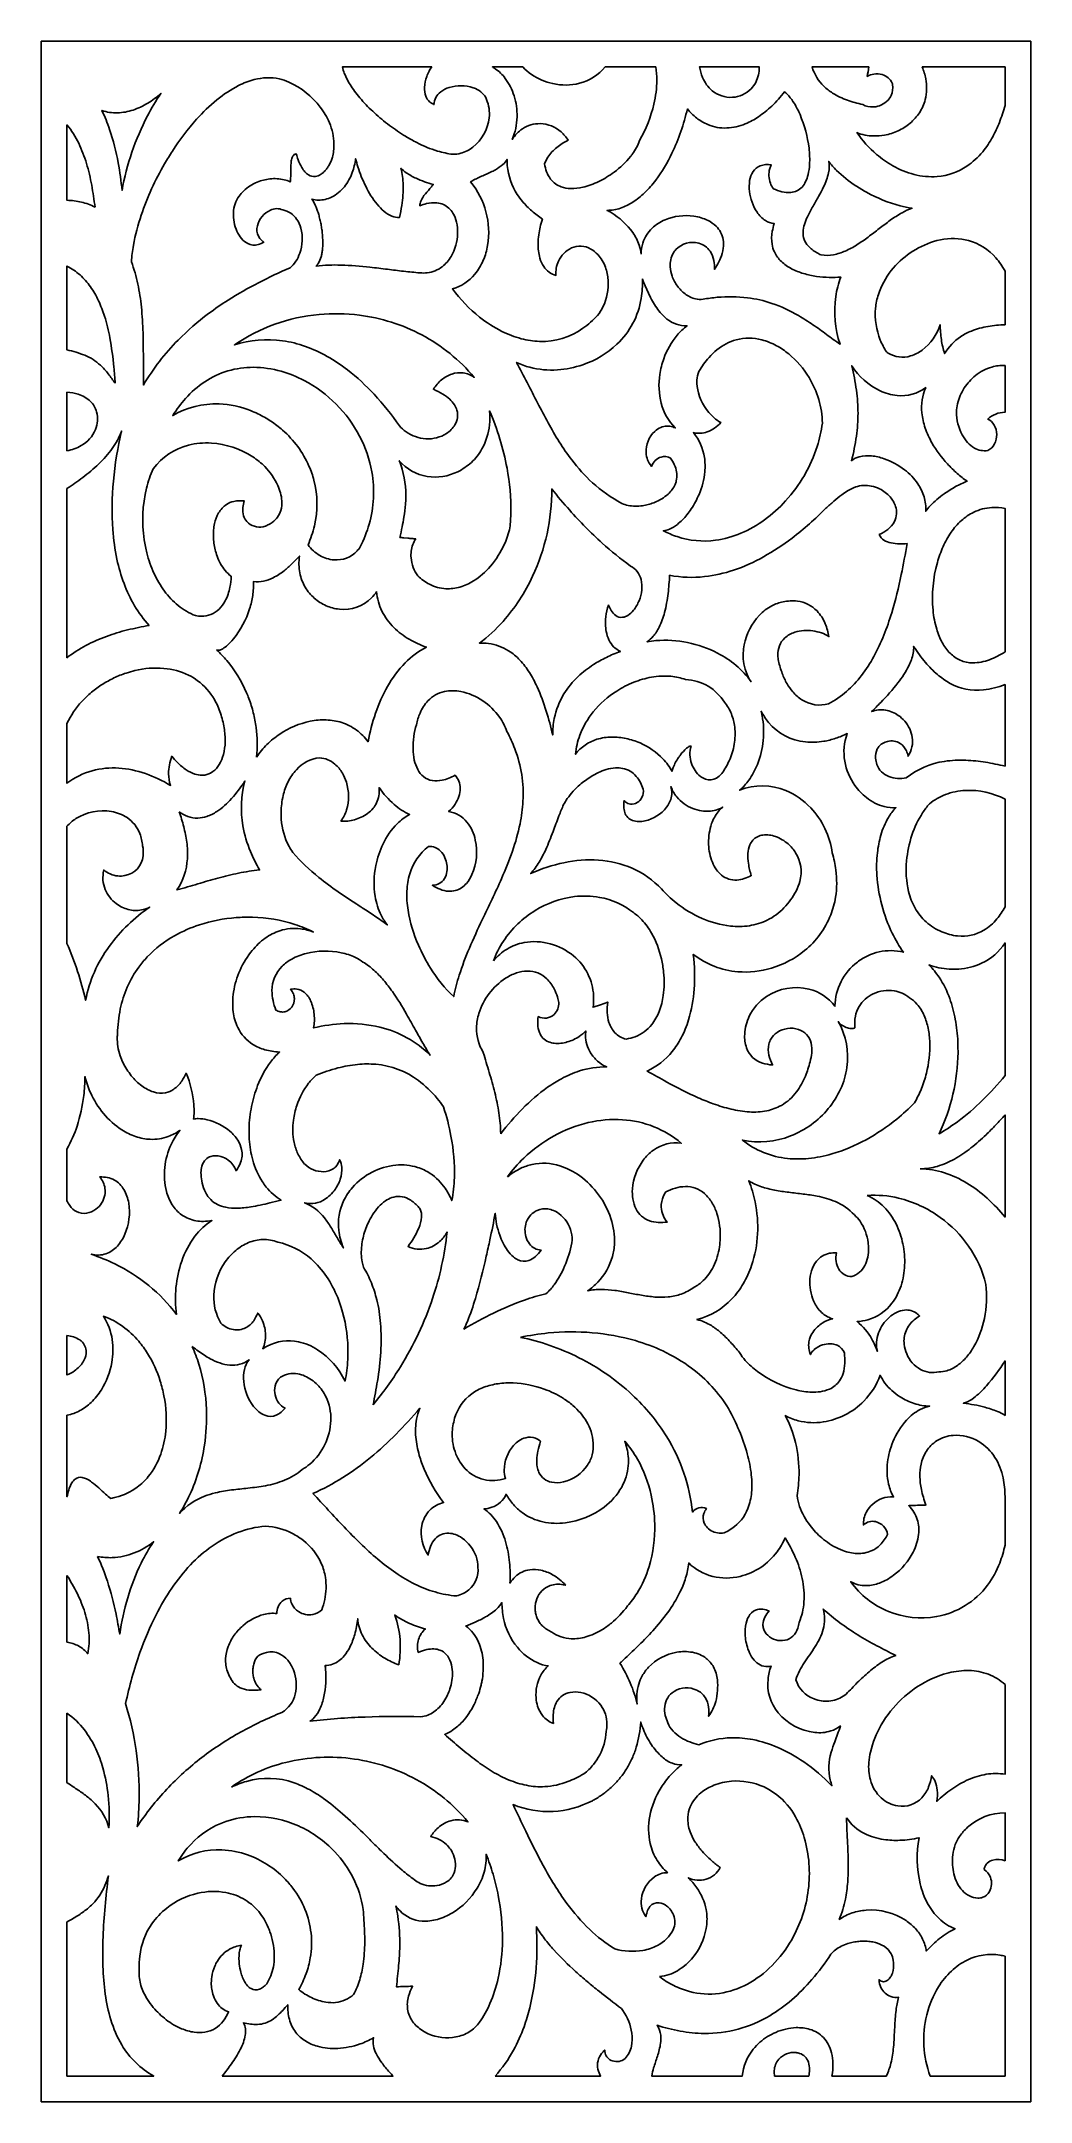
# Model space of a CAD drawing. Header units: centimetres. Extents: x 1.5 to 10.1, y -9 to 9.
import ezdxf

# ---------------------------------------------------------------- set-up
doc = ezdxf.new("R2010")
doc.units = ezdxf.units.CM
doc.header["$MEASUREMENT"] = 0
doc.layers.add('layer 1', color=7, linetype='Continuous')

msp = doc.modelspace()

# ---------------------------------------------------------------- linework, layer by layer
at = {"layer": 'layer 1', "color": 250}
for points, knots in [([(10.14093, 9.00068), (10.14093, 9.00068), (1.50051, 9.00068), (1.50051, 9.00068), (1.50051, 9.00068), (1.50051, 9.00068), (1.50051, -9.00021), (1.50051, -9.00021), (1.50051, -9.00021), (1.50051, -9.00021), (10.14093, -9.00021), (10.14093, -9.00021), (10.14093, -9.00021), (10.14093, -9.00021), (10.14093, 9.00068), (10.14093, 9.00068)], [0, 0, 0, 0, 0.2, 0.2, 0.2, 0.2, 0.4, 0.4, 0.4, 0.4, 0.6, 0.6, 0.6, 0.6, 1, 1, 1, 1]), ([(3.67492, 7.0217), (3.58125, 6.98125), (3.48895, 6.93773), (3.39815, 6.89118), (3.39815, 6.89118), (3.30734, 6.84463), (3.21872, 6.79391), (3.13258, 6.73919), (3.13258, 6.73919), (3.07434, 6.70219), (3.01753, 6.66299), (2.96227, 6.62167), (2.96227, 6.62167), (2.86783, 6.55105), (2.77872, 6.4736), (2.69563, 6.38992), (2.69563, 6.38992), (2.57874, 6.27217), (2.47721, 6.14016), (2.39344, 5.99694), (2.39344, 5.99694), (2.39265, 6.04237), (2.39227, 6.08781), (2.39228, 6.13325), (2.39228, 6.13325), (2.3923, 6.17883), (2.39223, 6.22441), (2.39206, 6.26999), (2.39206, 6.26999), (2.39185, 6.33108), (2.39096, 6.39216), (2.38942, 6.45323), (2.38942, 6.45323), (2.38751, 6.52837), (2.38274, 6.60341), (2.37513, 6.67819), (2.37513, 6.67819), (2.36826, 6.74553), (2.35785, 6.81246), (2.34393, 6.8787), (2.34393, 6.8787), (2.33, 6.94499), (2.31121, 7.01016), (2.28772, 7.07369), (2.28772, 7.07369), (2.29088, 7.12205), (2.29683, 7.17019), (2.30555, 7.21787), (2.30555, 7.21787), (2.32191, 7.30737), (2.3448, 7.39556), (2.37404, 7.48171), (2.37404, 7.48171), (2.42692, 7.63753), (2.49519, 7.78772), (2.57781, 7.93002), (2.57781, 7.93002), (2.59962, 7.96759), (2.62228, 8.00468), (2.64575, 8.04124), (2.64575, 8.04124), (2.70857, 8.1391), (2.7791, 8.23181), (2.85663, 8.31848), (2.85663, 8.31848), (2.91131, 8.3796), (2.97062, 8.43643), (3.03402, 8.48846), (3.03402, 8.48846), (3.0927, 8.53663), (3.15639, 8.57838), (3.22397, 8.61298), (3.22397, 8.61298), (3.26749, 8.63528), (3.31337, 8.65267), (3.36073, 8.66484), (3.36073, 8.66484), (3.39638, 8.67401), (3.43287, 8.67955), (3.46963, 8.68139), (3.46963, 8.68139), (3.50643, 8.68322), (3.54333, 8.68056), (3.57949, 8.67345), (3.57949, 8.67345), (3.60816, 8.6658), (3.63613, 8.65573), (3.66311, 8.64337), (3.66311, 8.64337), (3.77069, 8.59406), (3.86458, 8.51908), (3.93649, 8.42509), (3.93649, 8.42509), (3.96857, 8.38316), (3.99545, 8.33749), (4.01653, 8.28909), (4.01653, 8.28909), (4.04209, 8.2304), (4.05577, 8.16721), (4.05679, 8.1032), (4.05679, 8.1032), (4.05742, 8.06381), (4.05287, 8.0245), (4.04325, 7.98629), (4.04325, 7.98629), (4.03644, 7.96431), (4.02747, 7.94306), (4.01648, 7.92285), (4.01648, 7.92285), (4.01164, 7.91329), (4.00602, 7.90414), (3.9997, 7.89549), (3.9997, 7.89549), (3.99374, 7.88734), (3.98753, 7.87937), (3.98108, 7.87161), (3.98108, 7.87161), (3.97502, 7.86433), (3.96827, 7.85765), (3.96093, 7.85166), (3.96093, 7.85166), (3.95409, 7.84609), (3.94695, 7.84089), (3.93956, 7.83608), (3.93956, 7.83608), (3.92597, 7.82725), (3.91051, 7.82167), (3.89442, 7.81977), (3.89442, 7.81977), (3.87347, 7.8173), (3.8523, 7.82201), (3.83436, 7.8331), (3.83436, 7.8331), (3.82288, 7.84021), (3.81242, 7.84886), (3.80329, 7.85881), (3.80329, 7.85881), (3.79245, 7.87063), (3.78296, 7.88361), (3.77499, 7.89753), (3.77499, 7.89753), (3.76273, 7.91893), (3.75238, 7.94138), (3.74407, 7.96461), (3.74407, 7.96461), (3.73793, 7.98177), (3.73248, 7.99918), (3.72774, 8.01678), (3.72774, 8.01678), (3.71469, 8.01499), (3.70333, 8.00701), (3.69722, 7.99534), (3.69722, 7.99534), (3.69062, 7.98272), (3.68625, 7.96907), (3.68431, 7.95497), (3.68431, 7.95497), (3.68086, 7.9299), (3.67922, 7.90462), (3.67941, 7.87932), (3.67941, 7.87932), (3.67959, 7.85405), (3.67926, 7.82878), (3.67843, 7.80352), (3.67843, 7.80352), (3.67808, 7.79285), (3.67691, 7.78221), (3.67495, 7.77171), (3.67495, 7.77171), (3.65784, 7.77979), (3.63995, 7.78606), (3.62155, 7.79043), (3.62155, 7.79043), (3.58089, 7.80008), (3.53886, 7.80252), (3.49736, 7.79764), (3.49736, 7.79764), (3.45961, 7.7932), (3.42261, 7.78389), (3.38726, 7.76992), (3.38726, 7.76992), (3.34336, 7.75257), (3.30325, 7.72691), (3.26911, 7.69432), (3.26911, 7.69432), (3.25389, 7.67979), (3.24022, 7.66372), (3.22833, 7.64636), (3.22833, 7.64636), (3.21243, 7.62718), (3.20034, 7.60516), (3.1927, 7.58146), (3.1927, 7.58146), (3.18424, 7.55522), (3.1794, 7.52795), (3.17832, 7.5004), (3.17832, 7.5004), (3.17616, 7.44538), (3.18695, 7.39063), (3.20984, 7.34055), (3.20984, 7.34055), (3.22044, 7.31737), (3.23408, 7.29571), (3.25042, 7.27615), (3.25042, 7.27615), (3.26533, 7.25828), (3.28371, 7.24365), (3.30446, 7.23314), (3.30446, 7.23314), (3.33248, 7.21894), (3.36475, 7.21562), (3.39507, 7.22384), (3.39507, 7.22384), (3.41216, 7.22846), (3.42853, 7.23541), (3.44373, 7.24449), (3.44373, 7.24449), (3.43741, 7.24877), (3.43137, 7.25345), (3.42567, 7.25853), (3.42567, 7.25853), (3.40154, 7.28001), (3.3867, 7.31005), (3.3843, 7.34227), (3.3843, 7.34227), (3.38318, 7.35731), (3.38449, 7.37243), (3.38817, 7.38705), (3.38817, 7.38705), (3.40351, 7.448), (3.44557, 7.4988), (3.50257, 7.52529), (3.50257, 7.52529), (3.51918, 7.53301), (3.53719, 7.53729), (3.5555, 7.53786), (3.5555, 7.53786), (3.57391, 7.53844), (3.59221, 7.5346), (3.60884, 7.52667), (3.60884, 7.52667), (3.6341, 7.52168), (3.65813, 7.51173), (3.67952, 7.49739), (3.67952, 7.49739), (3.69952, 7.48378), (3.71693, 7.46668), (3.73091, 7.44693), (3.73091, 7.44693), (3.74798, 7.42281), (3.76054, 7.39577), (3.76797, 7.36716), (3.76797, 7.36716), (3.78674, 7.29492), (3.7833, 7.21867), (3.75813, 7.14841), (3.75813, 7.14841), (3.74935, 7.12389), (3.73789, 7.1004), (3.72399, 7.07838), (3.72399, 7.07838), (3.71057, 7.05713), (3.69402, 7.03802), (3.67492, 7.0217)], [0, 0, 0, 0, 0.01492537, 0.01492537, 0.01492537, 0.01492537, 0.02985075, 0.02985075, 0.02985075, 0.02985075, 0.04477612, 0.04477612, 0.04477612, 0.04477612, 0.05970149, 0.05970149, 0.05970149, 0.05970149, 0.07462687, 0.07462687, 0.07462687, 0.07462687, 0.08955224, 0.08955224, 0.08955224, 0.08955224, 0.10447761, 0.10447761, 0.10447761, 0.10447761, 0.11940299, 0.11940299, 0.11940299, 0.11940299, 0.13432836, 0.13432836, 0.13432836, 0.13432836, 0.14925373, 0.14925373, 0.14925373, 0.14925373, 0.1641791, 0.1641791, 0.1641791, 0.1641791, 0.17910448, 0.17910448, 0.17910448, 0.17910448, 0.19402985, 0.19402985, 0.19402985, 0.19402985, 0.20895522, 0.20895522, 0.20895522, 0.20895522, 0.2238806, 0.2238806, 0.2238806, 0.2238806, 0.23880597, 0.23880597, 0.23880597, 0.23880597, 0.25373134, 0.25373134, 0.25373134, 0.25373134, 0.26865672, 0.26865672, 0.26865672, 0.26865672, 0.28358209, 0.28358209, 0.28358209, 0.28358209, 0.29850746, 0.29850746, 0.29850746, 0.29850746, 0.31343284, 0.31343284, 0.31343284, 0.31343284, 0.32835821, 0.32835821, 0.32835821, 0.32835821, 0.34328358, 0.34328358, 0.34328358, 0.34328358, 0.35820896, 0.35820896, 0.35820896, 0.35820896, 0.37313433, 0.37313433, 0.37313433, 0.37313433, 0.3880597, 0.3880597, 0.3880597, 0.3880597, 0.40298507, 0.40298507, 0.40298507, 0.40298507, 0.41791045, 0.41791045, 0.41791045, 0.41791045, 0.43283582, 0.43283582, 0.43283582, 0.43283582, 0.44776119, 0.44776119, 0.44776119, 0.44776119, 0.46268657, 0.46268657, 0.46268657, 0.46268657, 0.47761194, 0.47761194, 0.47761194, 0.47761194, 0.49253731, 0.49253731, 0.49253731, 0.49253731, 0.50746269, 0.50746269, 0.50746269, 0.50746269, 0.52238806, 0.52238806, 0.52238806, 0.52238806, 0.53731343, 0.53731343, 0.53731343, 0.53731343, 0.55223881, 0.55223881, 0.55223881, 0.55223881, 0.56716418, 0.56716418, 0.56716418, 0.56716418, 0.58208955, 0.58208955, 0.58208955, 0.58208955, 0.59701493, 0.59701493, 0.59701493, 0.59701493, 0.6119403, 0.6119403, 0.6119403, 0.6119403, 0.62686567, 0.62686567, 0.62686567, 0.62686567, 0.64179104, 0.64179104, 0.64179104, 0.64179104, 0.65671642, 0.65671642, 0.65671642, 0.65671642, 0.67164179, 0.67164179, 0.67164179, 0.67164179, 0.68656716, 0.68656716, 0.68656716, 0.68656716, 0.70149254, 0.70149254, 0.70149254, 0.70149254, 0.71641791, 0.71641791, 0.71641791, 0.71641791, 0.73134328, 0.73134328, 0.73134328, 0.73134328, 0.74626866, 0.74626866, 0.74626866, 0.74626866, 0.76119403, 0.76119403, 0.76119403, 0.76119403, 0.7761194, 0.7761194, 0.7761194, 0.7761194, 0.79104478, 0.79104478, 0.79104478, 0.79104478, 0.80597015, 0.80597015, 0.80597015, 0.80597015, 0.82089552, 0.82089552, 0.82089552, 0.82089552, 0.8358209, 0.8358209, 0.8358209, 0.8358209, 0.85074627, 0.85074627, 0.85074627, 0.85074627, 0.86567164, 0.86567164, 0.86567164, 0.86567164, 0.88059701, 0.88059701, 0.88059701, 0.88059701, 0.89552239, 0.89552239, 0.89552239, 0.89552239, 0.91044776, 0.91044776, 0.91044776, 0.91044776, 0.92537313, 0.92537313, 0.92537313, 0.92537313, 0.94029851, 0.94029851, 0.94029851, 0.94029851, 0.95522388, 0.95522388, 0.95522388, 0.95522388, 0.97014925, 0.97014925, 0.97014925, 0.97014925, 1, 1, 1, 1]), ([(4.7798, 8.11487), (4.74636, 8.13245), (4.71341, 8.15095), (4.68099, 8.17034), (4.68099, 8.17034), (4.65687, 8.18477), (4.63324, 8.20002), (4.61016, 8.21607), (4.61016, 8.21607), (4.58681, 8.2323), (4.5637, 8.24887), (4.54084, 8.26577), (4.54084, 8.26577), (4.51796, 8.2827), (4.49564, 8.30036), (4.47392, 8.31875), (4.47392, 8.31875), (4.45243, 8.33695), (4.43121, 8.35546), (4.41028, 8.37429), (4.41028, 8.37429), (4.38979, 8.39273), (4.36995, 8.41187), (4.3508, 8.4317), (4.3508, 8.4317), (4.33228, 8.45087), (4.31413, 8.47039), (4.29636, 8.49026), (4.29636, 8.49026), (4.27938, 8.50925), (4.26319, 8.52894), (4.24785, 8.54927), (4.24785, 8.54927), (4.23338, 8.56844), (4.21947, 8.58804), (4.20614, 8.60802), (4.20614, 8.60802), (4.18247, 8.64352), (4.16265, 8.68142), (4.14701, 8.72112), (4.14701, 8.72112), (4.14004, 8.73881), (4.13458, 8.75706), (4.13067, 8.77567), (4.13067, 8.77567), (4.13067, 8.77567), (4.91015, 8.77567), (4.91015, 8.77567), (4.91015, 8.77567), (4.90143, 8.7636), (4.89364, 8.75088), (4.88684, 8.73764), (4.88684, 8.73764), (4.87951, 8.72335), (4.87302, 8.70864), (4.86741, 8.69359), (4.86741, 8.69359), (4.85595, 8.66282), (4.84912, 8.63052), (4.84715, 8.59776), (4.84715, 8.59776), (4.84557, 8.57139), (4.8494, 8.54496), (4.85839, 8.52013), (4.85839, 8.52013), (4.86509, 8.50164), (4.87631, 8.48511), (4.89102, 8.47206), (4.89102, 8.47206), (4.90258, 8.4618), (4.91574, 8.45351), (4.92997, 8.44752), (4.92997, 8.44752), (4.93219, 8.49116), (4.95358, 8.53156), (4.98842, 8.55794), (4.98842, 8.55794), (5.01097, 8.57502), (5.0363, 8.58805), (5.0633, 8.59648), (5.0633, 8.59648), (5.13164, 8.61783), (5.20494, 8.61695), (5.27275, 8.59399), (5.27275, 8.59399), (5.27929, 8.59178), (5.28574, 8.58931), (5.29208, 8.58658), (5.29208, 8.58658), (5.31384, 8.57722), (5.33383, 8.56421), (5.35119, 8.54809), (5.35119, 8.54809), (5.36782, 8.53265), (5.38046, 8.51343), (5.38804, 8.49204), (5.38804, 8.49204), (5.41008, 8.44119), (5.41825, 8.38544), (5.41173, 8.3304), (5.41173, 8.3304), (5.39982, 8.22975), (5.3485, 8.13801), (5.269, 8.07514), (5.269, 8.07514), (5.23765, 8.05035), (5.20162, 8.03218), (5.16305, 8.02171), (5.16305, 8.02171), (5.11828, 8.00955), (5.07092, 8.01109), (5.02702, 8.0261), (5.02702, 8.0261), (5.00503, 8.03), (4.98327, 8.03508), (4.96184, 8.04134), (4.96184, 8.04134), (4.89885, 8.05971), (4.83788, 8.08434), (4.7798, 8.11487)], [0, 0, 0, 0, 0.03225806, 0.03225806, 0.03225806, 0.03225806, 0.06451613, 0.06451613, 0.06451613, 0.06451613, 0.09677419, 0.09677419, 0.09677419, 0.09677419, 0.12903226, 0.12903226, 0.12903226, 0.12903226, 0.16129032, 0.16129032, 0.16129032, 0.16129032, 0.19354839, 0.19354839, 0.19354839, 0.19354839, 0.22580645, 0.22580645, 0.22580645, 0.22580645, 0.25806452, 0.25806452, 0.25806452, 0.25806452, 0.29032258, 0.29032258, 0.29032258, 0.29032258, 0.32258065, 0.32258065, 0.32258065, 0.32258065, 0.35483871, 0.35483871, 0.35483871, 0.35483871, 0.38709677, 0.38709677, 0.38709677, 0.38709677, 0.41935484, 0.41935484, 0.41935484, 0.41935484, 0.4516129, 0.4516129, 0.4516129, 0.4516129, 0.48387097, 0.48387097, 0.48387097, 0.48387097, 0.51612903, 0.51612903, 0.51612903, 0.51612903, 0.5483871, 0.5483871, 0.5483871, 0.5483871, 0.58064516, 0.58064516, 0.58064516, 0.58064516, 0.61290323, 0.61290323, 0.61290323, 0.61290323, 0.64516129, 0.64516129, 0.64516129, 0.64516129, 0.67741935, 0.67741935, 0.67741935, 0.67741935, 0.70967742, 0.70967742, 0.70967742, 0.70967742, 0.74193548, 0.74193548, 0.74193548, 0.74193548, 0.77419355, 0.77419355, 0.77419355, 0.77419355, 0.80645161, 0.80645161, 0.80645161, 0.80645161, 0.83870968, 0.83870968, 0.83870968, 0.83870968, 0.87096774, 0.87096774, 0.87096774, 0.87096774, 0.90322581, 0.90322581, 0.90322581, 0.90322581, 0.93548387, 0.93548387, 0.93548387, 0.93548387, 1, 1, 1, 1]), ([(5.62932, 8.52345), (5.61199, 8.57813), (5.58585, 8.62963), (5.55192, 8.67588), (5.55192, 8.67588), (5.52773, 8.70886), (5.49818, 8.73757), (5.46451, 8.76079), (5.46451, 8.76079), (5.45669, 8.76618), (5.44858, 8.77115), (5.44023, 8.77567), (5.44023, 8.77567), (5.44023, 8.77567), (5.70445, 8.77567), (5.70445, 8.77567), (5.70445, 8.77567), (5.75168, 8.72637), (5.8085, 8.68722), (5.87139, 8.66066), (5.87139, 8.66066), (5.90243, 8.64755), (5.93457, 8.63725), (5.96744, 8.62987), (5.96744, 8.62987), (6.04393, 8.61269), (6.12342, 8.61383), (6.19939, 8.6332), (6.19939, 8.6332), (6.28757, 8.65569), (6.3664, 8.70558), (6.42445, 8.77567), (6.42445, 8.77567), (6.42445, 8.77567), (6.86703, 8.77567), (6.86703, 8.77567), (6.86703, 8.77567), (6.87313, 8.73733), (6.87603, 8.69855), (6.87569, 8.65973), (6.87569, 8.65973), (6.87509, 8.58981), (6.86667, 8.5202), (6.8506, 8.45215), (6.8506, 8.45215), (6.82412, 8.34001), (6.78162, 8.23231), (6.72441, 8.13229), (6.72441, 8.13229), (6.71772, 8.11125), (6.709, 8.09091), (6.69839, 8.07156), (6.69839, 8.07156), (6.68779, 8.05223), (6.67606, 8.03354), (6.66326, 8.01559), (6.66326, 8.01559), (6.65806, 8.0083), (6.65264, 8.00116), (6.64703, 7.99417), (6.64703, 7.99417), (6.60519, 7.94217), (6.55668, 7.89592), (6.50274, 7.8566), (6.50274, 7.8566), (6.48156, 7.84116), (6.45982, 7.82651), (6.43758, 7.81266), (6.43758, 7.81266), (6.3941, 7.78561), (6.34794, 7.76314), (6.29983, 7.74559), (6.29983, 7.74559), (6.27718, 7.73733), (6.25406, 7.7304), (6.2306, 7.72484), (6.2306, 7.72484), (6.19537, 7.7165), (6.15925, 7.7126), (6.12305, 7.71325), (6.12305, 7.71325), (6.09525, 7.71374), (6.06772, 7.71877), (6.04154, 7.72813), (6.04154, 7.72813), (6.00426, 7.74146), (5.9717, 7.76536), (5.94778, 7.79691), (5.94778, 7.79691), (5.93318, 7.81618), (5.92161, 7.83755), (5.91345, 7.86031), (5.91345, 7.86031), (5.90532, 7.88298), (5.89931, 7.90635), (5.89549, 7.93013), (5.89549, 7.93013), (5.90263, 7.95053), (5.91231, 7.96995), (5.92429, 7.98793), (5.92429, 7.98793), (5.94589, 8.02032), (5.97243, 8.0491), (6.00296, 8.07325), (6.00296, 8.07325), (6.03338, 8.0973), (6.06616, 8.1182), (6.10081, 8.13563), (6.10081, 8.13563), (6.08406, 8.16256), (6.06356, 8.18697), (6.03993, 8.20812), (6.03993, 8.20812), (5.98987, 8.25294), (5.92551, 8.27859), (5.85834, 8.28045), (5.85834, 8.28045), (5.80303, 8.28198), (5.74861, 8.26611), (5.70281, 8.23507), (5.70281, 8.23507), (5.66698, 8.21079), (5.63646, 8.17946), (5.61312, 8.14302), (5.61312, 8.14302), (5.6393, 8.20512), (5.65364, 8.27159), (5.65539, 8.33897), (5.65539, 8.33897), (5.65702, 8.40148), (5.64821, 8.46384), (5.62932, 8.52345)], [0, 0, 0, 0, 0.02941176, 0.02941176, 0.02941176, 0.02941176, 0.05882353, 0.05882353, 0.05882353, 0.05882353, 0.08823529, 0.08823529, 0.08823529, 0.08823529, 0.11764706, 0.11764706, 0.11764706, 0.11764706, 0.14705882, 0.14705882, 0.14705882, 0.14705882, 0.17647059, 0.17647059, 0.17647059, 0.17647059, 0.20588235, 0.20588235, 0.20588235, 0.20588235, 0.23529412, 0.23529412, 0.23529412, 0.23529412, 0.26470588, 0.26470588, 0.26470588, 0.26470588, 0.29411765, 0.29411765, 0.29411765, 0.29411765, 0.32352941, 0.32352941, 0.32352941, 0.32352941, 0.35294118, 0.35294118, 0.35294118, 0.35294118, 0.38235294, 0.38235294, 0.38235294, 0.38235294, 0.41176471, 0.41176471, 0.41176471, 0.41176471, 0.44117647, 0.44117647, 0.44117647, 0.44117647, 0.47058824, 0.47058824, 0.47058824, 0.47058824, 0.5, 0.5, 0.5, 0.5, 0.52941176, 0.52941176, 0.52941176, 0.52941176, 0.55882353, 0.55882353, 0.55882353, 0.55882353, 0.58823529, 0.58823529, 0.58823529, 0.58823529, 0.61764706, 0.61764706, 0.61764706, 0.61764706, 0.64705882, 0.64705882, 0.64705882, 0.64705882, 0.67647059, 0.67647059, 0.67647059, 0.67647059, 0.70588235, 0.70588235, 0.70588235, 0.70588235, 0.73529412, 0.73529412, 0.73529412, 0.73529412, 0.76470588, 0.76470588, 0.76470588, 0.76470588, 0.79411765, 0.79411765, 0.79411765, 0.79411765, 0.82352941, 0.82352941, 0.82352941, 0.82352941, 0.85294118, 0.85294118, 0.85294118, 0.85294118, 0.88235294, 0.88235294, 0.88235294, 0.88235294, 0.91176471, 0.91176471, 0.91176471, 0.91176471, 0.94117647, 0.94117647, 0.94117647, 0.94117647, 1, 1, 1, 1]), ([(7.53604, 8.51065), (7.47204, 8.50672), (7.40899, 8.52723), (7.35951, 8.56801), (7.35951, 8.56801), (7.32249, 8.59946), (7.29351, 8.63927), (7.27493, 8.68415), (7.27493, 8.68415), (7.26273, 8.71362), (7.25368, 8.7443), (7.24793, 8.77567), (7.24793, 8.77567), (7.24793, 8.77567), (7.76985, 8.77567), (7.76985, 8.77567), (7.76985, 8.77567), (7.76999, 8.75212), (7.76751, 8.72862), (7.76247, 8.70561), (7.76247, 8.70561), (7.75261, 8.66063), (7.73067, 8.61922), (7.699, 8.58579), (7.699, 8.58579), (7.65609, 8.54107), (7.5979, 8.51426), (7.53604, 8.51065)], [0, 0, 0, 0, 0.125, 0.125, 0.125, 0.125, 0.25, 0.25, 0.25, 0.25, 0.375, 0.375, 0.375, 0.375, 0.5, 0.5, 0.5, 0.5, 0.625, 0.625, 0.625, 0.625, 0.75, 0.75, 0.75, 0.75, 1, 1, 1, 1]), ([(8.3345, 8.60746), (8.28638, 8.65391), (8.25083, 8.71176), (8.23112, 8.77567), (8.23112, 8.77567), (8.23112, 8.77567), (8.72652, 8.77567), (8.72652, 8.77567), (8.72652, 8.77567), (8.72652, 8.77567), (8.71991, 8.73412), (8.71991, 8.73412), (8.71991, 8.73412), (8.71991, 8.73412), (8.71661, 8.71333), (8.71661, 8.71333), (8.71661, 8.71333), (8.71661, 8.71333), (8.7133, 8.69255), (8.7133, 8.69255), (8.7133, 8.69255), (8.73106, 8.70361), (8.75092, 8.71084), (8.77163, 8.71379), (8.77163, 8.71379), (8.7953, 8.71718), (8.8194, 8.71555), (8.8424, 8.70902), (8.8424, 8.70902), (8.88166, 8.69787), (8.91408, 8.67018), (8.93127, 8.63317), (8.93127, 8.63317), (8.93201, 8.62952), (8.93268, 8.62585), (8.93327, 8.62217), (8.93327, 8.62217), (8.93852, 8.58966), (8.93429, 8.55634), (8.92111, 8.52616), (8.92111, 8.52616), (8.91461, 8.51128), (8.90563, 8.49761), (8.89455, 8.48573), (8.89455, 8.48573), (8.86183, 8.45064), (8.81685, 8.42956), (8.76894, 8.42683), (8.76894, 8.42683), (8.76894, 8.42683), (8.76698, 8.42671), (8.76698, 8.42671), (8.76698, 8.42671), (8.73453, 8.42454), (8.70215, 8.43176), (8.6737, 8.44752), (8.6737, 8.44752), (8.62829, 8.457), (8.58358, 8.46953), (8.53986, 8.48504), (8.53986, 8.48504), (8.49469, 8.50105), (8.45145, 8.52202), (8.41089, 8.54756), (8.41089, 8.54756), (8.38344, 8.56485), (8.35784, 8.58492), (8.3345, 8.60746)], [0, 0, 0, 0, 0.05555556, 0.05555556, 0.05555556, 0.05555556, 0.11111111, 0.11111111, 0.11111111, 0.11111111, 0.16666667, 0.16666667, 0.16666667, 0.16666667, 0.22222222, 0.22222222, 0.22222222, 0.22222222, 0.27777778, 0.27777778, 0.27777778, 0.27777778, 0.33333333, 0.33333333, 0.33333333, 0.33333333, 0.38888889, 0.38888889, 0.38888889, 0.38888889, 0.44444444, 0.44444444, 0.44444444, 0.44444444, 0.5, 0.5, 0.5, 0.5, 0.55555556, 0.55555556, 0.55555556, 0.55555556, 0.61111111, 0.61111111, 0.61111111, 0.61111111, 0.66666667, 0.66666667, 0.66666667, 0.66666667, 0.72222222, 0.72222222, 0.72222222, 0.72222222, 0.77777778, 0.77777778, 0.77777778, 0.77777778, 0.83333333, 0.83333333, 0.83333333, 0.83333333, 0.88888889, 0.88888889, 0.88888889, 0.88888889, 1, 1, 1, 1]), ([(9.12154, 7.83697), (9.05697, 7.8541), (8.99484, 7.87937), (8.93664, 7.91217), (8.93664, 7.91217), (8.88587, 7.94078), (8.83807, 7.97433), (8.79389, 8.01233), (8.79389, 8.01233), (8.72894, 8.0682), (8.67135, 8.13207), (8.62248, 8.20244), (8.62248, 8.20244), (8.66861, 8.18357), (8.71788, 8.17346), (8.76771, 8.17264), (8.76771, 8.17264), (8.79995, 8.17211), (8.83218, 8.17465), (8.86394, 8.18024), (8.86394, 8.18024), (8.90479, 8.18742), (8.94449, 8.20008), (8.98196, 8.21787), (8.98196, 8.21787), (9.00066, 8.22674), (9.01886, 8.23666), (9.03645, 8.24758), (9.03645, 8.24758), (9.0716, 8.26939), (9.10344, 8.29617), (9.13096, 8.32707), (9.13096, 8.32707), (9.15849, 8.35799), (9.18125, 8.39284), (9.19849, 8.43047), (9.19849, 8.43047), (9.20732, 8.44975), (9.21437, 8.46981), (9.21953, 8.49038), (9.21953, 8.49038), (9.23449, 8.54999), (9.236, 8.61222), (9.22394, 8.67249), (9.22394, 8.67249), (9.21688, 8.7078), (9.20643, 8.74236), (9.19275, 8.77567), (9.19275, 8.77567), (9.19275, 8.77567), (9.91592, 8.77567), (9.91592, 8.77567), (9.91592, 8.77567), (9.91592, 8.77567), (9.91592, 8.44009), (9.91592, 8.44009), (9.91592, 8.44009), (9.90235, 8.38987), (9.88613, 8.34041), (9.8673, 8.29191), (9.8673, 8.29191), (9.85048, 8.24856), (9.83081, 8.20636), (9.80843, 8.16559), (9.80843, 8.16559), (9.78321, 8.11964), (9.75393, 8.07604), (9.72094, 8.03531), (9.72094, 8.03531), (9.6815, 7.98661), (9.63504, 7.94406), (9.58307, 7.90903), (9.58307, 7.90903), (9.50588, 7.85701), (9.41658, 7.82587), (9.32377, 7.8186), (9.32377, 7.8186), (9.2558, 7.81328), (9.18744, 7.81949), (9.12154, 7.83697)], [0, 0, 0, 0, 0.04761905, 0.04761905, 0.04761905, 0.04761905, 0.0952381, 0.0952381, 0.0952381, 0.0952381, 0.14285714, 0.14285714, 0.14285714, 0.14285714, 0.19047619, 0.19047619, 0.19047619, 0.19047619, 0.23809524, 0.23809524, 0.23809524, 0.23809524, 0.28571429, 0.28571429, 0.28571429, 0.28571429, 0.33333333, 0.33333333, 0.33333333, 0.33333333, 0.38095238, 0.38095238, 0.38095238, 0.38095238, 0.42857143, 0.42857143, 0.42857143, 0.42857143, 0.47619048, 0.47619048, 0.47619048, 0.47619048, 0.52380952, 0.52380952, 0.52380952, 0.52380952, 0.57142857, 0.57142857, 0.57142857, 0.57142857, 0.61904762, 0.61904762, 0.61904762, 0.61904762, 0.66666667, 0.66666667, 0.66666667, 0.66666667, 0.71428571, 0.71428571, 0.71428571, 0.71428571, 0.76190476, 0.76190476, 0.76190476, 0.76190476, 0.80952381, 0.80952381, 0.80952381, 0.80952381, 0.85714286, 0.85714286, 0.85714286, 0.85714286, 0.9047619, 0.9047619, 0.9047619, 0.9047619, 1, 1, 1, 1]), ([(2.4284, 8.34877), (2.32171, 8.14419), (2.24681, 7.92461), (2.20627, 7.69747), (2.20627, 7.69747), (2.1984, 7.77807), (2.18734, 7.85831), (2.17311, 7.93803), (2.17311, 7.93803), (2.15546, 8.03696), (2.13025, 8.13437), (2.09771, 8.22944), (2.09771, 8.22944), (2.07833, 8.28603), (2.05577, 8.34148), (2.03011, 8.39552), (2.03011, 8.39552), (2.07398, 8.38049), (2.12018, 8.37351), (2.16653, 8.37494), (2.16653, 8.37494), (2.21275, 8.37635), (2.2585, 8.38455), (2.30233, 8.39928), (2.30233, 8.39928), (2.34711, 8.41432), (2.39005, 8.43434), (2.43036, 8.45897), (2.43036, 8.45897), (2.47113, 8.48389), (2.50961, 8.51235), (2.54537, 8.54404), (2.54537, 8.54404), (2.50258, 8.4813), (2.46352, 8.41611), (2.4284, 8.34877)], [0, 0, 0, 0, 0.1, 0.1, 0.1, 0.1, 0.2, 0.2, 0.2, 0.2, 0.3, 0.3, 0.3, 0.3, 0.4, 0.4, 0.4, 0.4, 0.5, 0.5, 0.5, 0.5, 0.6, 0.6, 0.6, 0.6, 0.7, 0.7, 0.7, 0.7, 0.8, 0.8, 0.8, 0.8, 1, 1, 1, 1]), ([(6.73801, 7.1415), (6.73633, 7.16768), (6.73113, 7.19352), (6.72255, 7.21832), (6.72255, 7.21832), (6.70885, 7.25792), (6.68942, 7.29531), (6.66489, 7.32928), (6.66489, 7.32928), (6.61414, 7.39957), (6.54996, 7.45915), (6.47609, 7.50453), (6.47609, 7.50453), (6.46507, 7.5113), (6.45369, 7.51746), (6.442, 7.523), (6.442, 7.523), (6.48171, 7.52292), (6.52117, 7.52942), (6.55875, 7.54223), (6.55875, 7.54223), (6.59622, 7.55501), (6.63196, 7.57244), (6.66509, 7.59411), (6.66509, 7.59411), (6.70236, 7.61848), (6.73723, 7.64634), (6.76922, 7.67732), (6.76922, 7.67732), (6.80428, 7.71126), (6.83663, 7.74791), (6.86595, 7.78693), (6.86595, 7.78693), (6.92114, 7.86037), (6.96879, 7.93921), (7.00815, 8.02222), (7.00815, 8.02222), (7.06681, 8.14592), (7.11177, 8.27567), (7.14222, 8.40914), (7.14222, 8.40914), (7.16641, 8.37971), (7.19374, 8.353), (7.22371, 8.32948), (7.22371, 8.32948), (7.25372, 8.30593), (7.28679, 8.28653), (7.322, 8.27183), (7.322, 8.27183), (7.3738, 8.25021), (7.42975, 8.24024), (7.48584, 8.24266), (7.48584, 8.24266), (7.54168, 8.24508), (7.59668, 8.25732), (7.64827, 8.27884), (7.64827, 8.27884), (7.68864, 8.29568), (7.72726, 8.31646), (7.76356, 8.34088), (7.76356, 8.34088), (7.80455, 8.36846), (7.84304, 8.39962), (7.87854, 8.43399), (7.87854, 8.43399), (7.91886, 8.473), (7.95646, 8.51474), (7.99109, 8.55889), (7.99109, 8.55889), (8.00477, 8.54796), (8.01738, 8.53576), (8.02877, 8.52246), (8.02877, 8.52246), (8.04588, 8.50247), (8.06139, 8.48117), (8.07516, 8.45874), (8.07516, 8.45874), (8.09466, 8.42698), (8.11173, 8.39378), (8.12622, 8.35943), (8.12622, 8.35943), (8.16584, 8.26553), (8.19219, 8.16659), (8.20453, 8.06542), (8.20453, 8.06542), (8.21029, 8.01822), (8.21197, 7.97063), (8.20956, 7.92314), (8.20956, 7.92314), (8.20806, 7.89339), (8.20375, 7.86385), (8.19671, 7.8349), (8.19671, 7.8349), (8.19166, 7.81409), (8.1845, 7.79386), (8.17536, 7.7745), (8.17536, 7.7745), (8.16713, 7.75706), (8.15635, 7.74093), (8.14339, 7.72664), (8.14339, 7.72664), (8.11787, 7.69852), (8.08245, 7.68141), (8.04456, 7.67888), (8.04456, 7.67888), (8.01858, 7.67715), (7.9925, 7.67965), (7.96732, 7.68629), (7.96732, 7.68629), (7.94226, 7.69289), (7.91781, 7.7016), (7.89422, 7.71232), (7.89422, 7.71232), (7.88274, 7.72655), (7.87363, 7.74253), (7.86722, 7.75965), (7.86722, 7.75965), (7.85176, 7.80092), (7.84988, 7.84603), (7.86184, 7.88845), (7.86184, 7.88845), (7.86494, 7.89945), (7.86915, 7.91011), (7.8744, 7.92026), (7.8744, 7.92026), (7.85832, 7.92263), (7.84204, 7.92333), (7.82583, 7.92235), (7.82583, 7.92235), (7.80955, 7.92137), (7.79353, 7.91786), (7.77833, 7.91194), (7.77833, 7.91194), (7.75307, 7.90211), (7.73149, 7.88462), (7.71665, 7.86193), (7.71665, 7.86193), (7.70107, 7.83812), (7.69074, 7.81124), (7.68637, 7.78312), (7.68637, 7.78312), (7.68149, 7.75178), (7.68085, 7.71991), (7.68447, 7.68839), (7.68447, 7.68839), (7.69195, 7.62327), (7.71485, 7.56083), (7.75127, 7.50633), (7.75127, 7.50633), (7.77051, 7.47754), (7.79539, 7.45296), (7.82441, 7.43408), (7.82441, 7.43408), (7.84733, 7.41918), (7.87359, 7.41017), (7.90083, 7.40787), (7.90083, 7.40787), (7.89371, 7.38567), (7.88806, 7.36304), (7.88391, 7.3401), (7.88391, 7.3401), (7.87716, 7.30275), (7.87666, 7.26453), (7.88245, 7.22702), (7.88245, 7.22702), (7.88599, 7.20405), (7.89274, 7.18168), (7.90249, 7.16059), (7.90249, 7.16059), (7.91722, 7.12873), (7.93785, 7.09994), (7.96327, 7.07575), (7.96327, 7.07575), (7.98943, 7.05086), (8.01905, 7.02988), (8.05121, 7.01346), (8.05121, 7.01346), (8.085, 6.9962), (8.12031, 6.98206), (8.15667, 6.97123), (8.15667, 6.97123), (8.19379, 6.96017), (8.2317, 6.95192), (8.27006, 6.94657), (8.27006, 6.94657), (8.30709, 6.9414), (8.34437, 6.93821), (8.38175, 6.937), (8.38175, 6.937), (8.41523, 6.93592), (8.44876, 6.93693), (8.48212, 6.94003), (8.48212, 6.94003), (8.46122, 6.88493), (8.4465, 6.82765), (8.43826, 6.7693), (8.43826, 6.7693), (8.41855, 6.62966), (8.43129, 6.4873), (8.47552, 6.3534), (8.47552, 6.3534), (8.43629, 6.38175), (8.39723, 6.41033), (8.35835, 6.43916), (8.35835, 6.43916), (8.31904, 6.46831), (8.27913, 6.49664), (8.23864, 6.52413), (8.23864, 6.52413), (8.19766, 6.55195), (8.15578, 6.57841), (8.11306, 6.60346), (8.11306, 6.60346), (8.03889, 6.64695), (7.96055, 6.68292), (7.87923, 6.71082), (7.87923, 6.71082), (7.81058, 6.73437), (7.73964, 6.75068), (7.66759, 6.75948), (7.66759, 6.75948), (7.58005, 6.77017), (7.4916, 6.77147), (7.40379, 6.76336), (7.40379, 6.76336), (7.36229, 6.75952), (7.32096, 6.75405), (7.27989, 6.74695), (7.27989, 6.74695), (7.25787, 6.74279), (7.23521, 6.74352), (7.2135, 6.74908), (7.2135, 6.74908), (7.18017, 6.75762), (7.14898, 6.77295), (7.12187, 6.79412), (7.12187, 6.79412), (7.09678, 6.8137), (7.0744, 6.83651), (7.05528, 6.86195), (7.05528, 6.86195), (7.03571, 6.888), (7.02014, 6.91681), (7.00907, 6.94746), (7.00907, 6.94746), (7.00011, 6.97379), (6.99449, 7.00113), (6.99234, 7.02886), (6.99234, 7.02886), (6.98903, 7.07135), (6.99887, 7.11381), (7.0205, 7.15053), (7.0205, 7.15053), (7.02679, 7.16121), (7.03429, 7.17113), (7.04283, 7.18011), (7.04283, 7.18011), (7.09376, 7.23362), (7.16971, 7.2551), (7.24114, 7.23629), (7.24114, 7.23629), (7.28181, 7.22557), (7.31716, 7.20042), (7.34063, 7.16552), (7.34063, 7.16552), (7.35701, 7.14116), (7.36819, 7.11371), (7.3735, 7.08484), (7.3735, 7.08484), (7.37823, 7.05914), (7.38006, 7.03299), (7.37896, 7.00689), (7.37896, 7.00689), (7.39927, 7.03783), (7.41679, 7.07052), (7.43133, 7.10455), (7.43133, 7.10455), (7.44318, 7.13231), (7.45132, 7.16152), (7.45553, 7.19142), (7.45553, 7.19142), (7.45907, 7.21658), (7.45887, 7.24213), (7.45495, 7.26724), (7.45495, 7.26724), (7.45142, 7.28986), (7.44399, 7.31171), (7.433, 7.3318), (7.433, 7.3318), (7.42233, 7.35131), (7.40888, 7.36918), (7.39307, 7.38484), (7.39307, 7.38484), (7.37258, 7.40514), (7.34889, 7.42196), (7.32296, 7.4346), (7.32296, 7.4346), (7.28398, 7.45361), (7.24227, 7.46642), (7.19934, 7.47257), (7.19934, 7.47257), (7.11406, 7.48478), (7.02702, 7.47385), (6.94741, 7.44092), (6.94741, 7.44092), (6.90522, 7.42347), (6.86664, 7.39828), (6.83369, 7.36666), (6.83369, 7.36666), (6.7966, 7.33106), (6.76915, 7.28659), (6.75397, 7.23748), (6.75397, 7.23748), (6.74435, 7.20635), (6.73898, 7.17406), (6.73801, 7.1415)], [0, 0, 0, 0, 0.0125, 0.0125, 0.0125, 0.0125, 0.025, 0.025, 0.025, 0.025, 0.0375, 0.0375, 0.0375, 0.0375, 0.05, 0.05, 0.05, 0.05, 0.0625, 0.0625, 0.0625, 0.0625, 0.075, 0.075, 0.075, 0.075, 0.0875, 0.0875, 0.0875, 0.0875, 0.1, 0.1, 0.1, 0.1, 0.1125, 0.1125, 0.1125, 0.1125, 0.125, 0.125, 0.125, 0.125, 0.1375, 0.1375, 0.1375, 0.1375, 0.15, 0.15, 0.15, 0.15, 0.1625, 0.1625, 0.1625, 0.1625, 0.175, 0.175, 0.175, 0.175, 0.1875, 0.1875, 0.1875, 0.1875, 0.2, 0.2, 0.2, 0.2, 0.2125, 0.2125, 0.2125, 0.2125, 0.225, 0.225, 0.225, 0.225, 0.2375, 0.2375, 0.2375, 0.2375, 0.25, 0.25, 0.25, 0.25, 0.2625, 0.2625, 0.2625, 0.2625, 0.275, 0.275, 0.275, 0.275, 0.2875, 0.2875, 0.2875, 0.2875, 0.3, 0.3, 0.3, 0.3, 0.3125, 0.3125, 0.3125, 0.3125, 0.325, 0.325, 0.325, 0.325, 0.3375, 0.3375, 0.3375, 0.3375, 0.35, 0.35, 0.35, 0.35, 0.3625, 0.3625, 0.3625, 0.3625, 0.375, 0.375, 0.375, 0.375, 0.3875, 0.3875, 0.3875, 0.3875, 0.4, 0.4, 0.4, 0.4, 0.4125, 0.4125, 0.4125, 0.4125, 0.425, 0.425, 0.425, 0.425, 0.4375, 0.4375, 0.4375, 0.4375, 0.45, 0.45, 0.45, 0.45, 0.4625, 0.4625, 0.4625, 0.4625, 0.475, 0.475, 0.475, 0.475, 0.4875, 0.4875, 0.4875, 0.4875, 0.5, 0.5, 0.5, 0.5, 0.5125, 0.5125, 0.5125, 0.5125, 0.525, 0.525, 0.525, 0.525, 0.5375, 0.5375, 0.5375, 0.5375, 0.55, 0.55, 0.55, 0.55, 0.5625, 0.5625, 0.5625, 0.5625, 0.575, 0.575, 0.575, 0.575, 0.5875, 0.5875, 0.5875, 0.5875, 0.6, 0.6, 0.6, 0.6, 0.6125, 0.6125, 0.6125, 0.6125, 0.625, 0.625, 0.625, 0.625, 0.6375, 0.6375, 0.6375, 0.6375, 0.65, 0.65, 0.65, 0.65, 0.6625, 0.6625, 0.6625, 0.6625, 0.675, 0.675, 0.675, 0.675, 0.6875, 0.6875, 0.6875, 0.6875, 0.7, 0.7, 0.7, 0.7, 0.7125, 0.7125, 0.7125, 0.7125, 0.725, 0.725, 0.725, 0.725, 0.7375, 0.7375, 0.7375, 0.7375, 0.75, 0.75, 0.75, 0.75, 0.7625, 0.7625, 0.7625, 0.7625, 0.775, 0.775, 0.775, 0.775, 0.7875, 0.7875, 0.7875, 0.7875, 0.8, 0.8, 0.8, 0.8, 0.8125, 0.8125, 0.8125, 0.8125, 0.825, 0.825, 0.825, 0.825, 0.8375, 0.8375, 0.8375, 0.8375, 0.85, 0.85, 0.85, 0.85, 0.8625, 0.8625, 0.8625, 0.8625, 0.875, 0.875, 0.875, 0.875, 0.8875, 0.8875, 0.8875, 0.8875, 0.9, 0.9, 0.9, 0.9, 0.9125, 0.9125, 0.9125, 0.9125, 0.925, 0.925, 0.925, 0.925, 0.9375, 0.9375, 0.9375, 0.9375, 0.95, 0.95, 0.95, 0.95, 0.9625, 0.9625, 0.9625, 0.9625, 0.975, 0.975, 0.975, 0.975, 1, 1, 1, 1]), ([(1.97044, 7.5508), (1.93264, 7.57012), (1.89269, 7.58488), (1.85141, 7.59476), (1.85141, 7.59476), (1.81015, 7.60464), (1.76794, 7.60998), (1.72552, 7.61069), (1.72552, 7.61069), (1.72552, 7.61069), (1.72552, 8.2694), (1.72552, 8.2694), (1.72552, 8.2694), (1.766, 8.22051), (1.80029, 8.1668), (1.82762, 8.10951), (1.82762, 8.10951), (1.85489, 8.05235), (1.87767, 7.99315), (1.89578, 7.93246), (1.89578, 7.93246), (1.91439, 7.87007), (1.92947, 7.80667), (1.94095, 7.74258), (1.94095, 7.74258), (1.95235, 7.67891), (1.96219, 7.61496), (1.97044, 7.5508)], [0, 0, 0, 0, 0.125, 0.125, 0.125, 0.125, 0.25, 0.25, 0.25, 0.25, 0.375, 0.375, 0.375, 0.375, 0.5, 0.5, 0.5, 0.5, 0.625, 0.625, 0.625, 0.625, 0.75, 0.75, 0.75, 0.75, 1, 1, 1, 1]), ([(4.52442, 7.0083), (4.47328, 7.01474), (4.4221, 7.02087), (4.37088, 7.02669), (4.37088, 7.02669), (4.28718, 7.03621), (4.20311, 7.0423), (4.1189, 7.04497), (4.1189, 7.04497), (4.04621, 7.04726), (3.97343, 7.04445), (3.90114, 7.03655), (3.90114, 7.03655), (3.90816, 7.04287), (3.9143, 7.0501), (3.9194, 7.05805), (3.9194, 7.05805), (3.9311, 7.07628), (3.93975, 7.0963), (3.94501, 7.11731), (3.94501, 7.11731), (3.94755, 7.12748), (3.94982, 7.13771), (3.95181, 7.148), (3.95181, 7.148), (3.95424, 7.16054), (3.9559, 7.17322), (3.95677, 7.18597), (3.95677, 7.18597), (3.95769, 7.19949), (3.95843, 7.21302), (3.95897, 7.22657), (3.95897, 7.22657), (3.95953, 7.24074), (3.9594, 7.25493), (3.95857, 7.26909), (3.95857, 7.26909), (3.95771, 7.28367), (3.95676, 7.29826), (3.95573, 7.31283), (3.95573, 7.31283), (3.95468, 7.32765), (3.95297, 7.34242), (3.95062, 7.35709), (3.95062, 7.35709), (3.94826, 7.37178), (3.94585, 7.38647), (3.9434, 7.40115), (3.9434, 7.40115), (3.94096, 7.41567), (3.9379, 7.43007), (3.93422, 7.44432), (3.93422, 7.44432), (3.93063, 7.45819), (3.92698, 7.47205), (3.92326, 7.48589), (3.92326, 7.48589), (3.91969, 7.49917), (3.91548, 7.51227), (3.91067, 7.52515), (3.91067, 7.52515), (3.90613, 7.53729), (3.90144, 7.54937), (3.89661, 7.5614), (3.89661, 7.5614), (3.88808, 7.58264), (3.8774, 7.60296), (3.86475, 7.62203), (3.86475, 7.62203), (3.88341, 7.61617), (3.90283, 7.61304), (3.92239, 7.61274), (3.92239, 7.61274), (3.96165, 7.61214), (4.00049, 7.62106), (4.03555, 7.63872), (4.03555, 7.63872), (4.07895, 7.66058), (4.11714, 7.69153), (4.14751, 7.72946), (4.14751, 7.72946), (4.17724, 7.76658), (4.2006, 7.80841), (4.2166, 7.8532), (4.2166, 7.8532), (4.23053, 7.89215), (4.24028, 7.93248), (4.24569, 7.9735), (4.24569, 7.9735), (4.25126, 7.94933), (4.25792, 7.92543), (4.26566, 7.90188), (4.26566, 7.90188), (4.2747, 7.87437), (4.28456, 7.84714), (4.29525, 7.82022), (4.29525, 7.82022), (4.31855, 7.76153), (4.34687, 7.70495), (4.3799, 7.65112), (4.3799, 7.65112), (4.39601, 7.62487), (4.41386, 7.59971), (4.4333, 7.57583), (4.4333, 7.57583), (4.4513, 7.55372), (4.47127, 7.53329), (4.49297, 7.5148), (4.49297, 7.5148), (4.51381, 7.49703), (4.53735, 7.48267), (4.56268, 7.47225), (4.56268, 7.47225), (4.58331, 7.46377), (4.60545, 7.45955), (4.62775, 7.45985), (4.62775, 7.45985), (4.63616, 7.49499), (4.6432, 7.53044), (4.64886, 7.56612), (4.64886, 7.56612), (4.65827, 7.62549), (4.66223, 7.68559), (4.66068, 7.74568), (4.66068, 7.74568), (4.65943, 7.79454), (4.65282, 7.84313), (4.64097, 7.89056), (4.64097, 7.89056), (4.6547, 7.8759), (4.6701, 7.86289), (4.68684, 7.85179), (4.68684, 7.85179), (4.71452, 7.83344), (4.74354, 7.81719), (4.77365, 7.80317), (4.77365, 7.80317), (4.82166, 7.78082), (4.87161, 7.76284), (4.92286, 7.74947), (4.92286, 7.74947), (4.91802, 7.74243), (4.91287, 7.73562), (4.9074, 7.72905), (4.9074, 7.72905), (4.88993, 7.70806), (4.87228, 7.68722), (4.85445, 7.66653), (4.85445, 7.66653), (4.83798, 7.64742), (4.82445, 7.62596), (4.81431, 7.60286), (4.81431, 7.60286), (4.80891, 7.59055), (4.80612, 7.57725), (4.80611, 7.56381), (4.80611, 7.56381), (4.82488, 7.57119), (4.84412, 7.57731), (4.86371, 7.58212), (4.86371, 7.58212), (4.89386, 7.58952), (4.92502, 7.59183), (4.95593, 7.58893), (4.95593, 7.58893), (4.99473, 7.5853), (5.03123, 7.56899), (5.05984, 7.54253), (5.05984, 7.54253), (5.07355, 7.52984), (5.08541, 7.51528), (5.09506, 7.49928), (5.09506, 7.49928), (5.10984, 7.47478), (5.12057, 7.44806), (5.12682, 7.42013), (5.12682, 7.42013), (5.13405, 7.38792), (5.13717, 7.35493), (5.13613, 7.32194), (5.13613, 7.32194), (5.1339, 7.25106), (5.11425, 7.18187), (5.07892, 7.12038), (5.07892, 7.12038), (5.05895, 7.08563), (5.03247, 7.05507), (5.0009, 7.03037), (5.0009, 7.03037), (4.96348, 7.00107), (4.91869, 6.98274), (4.87147, 6.97739), (4.87147, 6.97739), (4.84975, 6.97494), (4.82784, 6.97486), (4.80611, 6.97717), (4.80611, 6.97717), (4.75902, 6.98093), (4.71201, 6.98559), (4.66509, 6.99113), (4.66509, 6.99113), (4.61818, 6.99668), (4.57129, 7.0024), (4.52442, 7.0083)], [0, 0, 0, 0, 0.01923077, 0.01923077, 0.01923077, 0.01923077, 0.03846154, 0.03846154, 0.03846154, 0.03846154, 0.05769231, 0.05769231, 0.05769231, 0.05769231, 0.07692308, 0.07692308, 0.07692308, 0.07692308, 0.09615385, 0.09615385, 0.09615385, 0.09615385, 0.11538462, 0.11538462, 0.11538462, 0.11538462, 0.13461538, 0.13461538, 0.13461538, 0.13461538, 0.15384615, 0.15384615, 0.15384615, 0.15384615, 0.17307692, 0.17307692, 0.17307692, 0.17307692, 0.19230769, 0.19230769, 0.19230769, 0.19230769, 0.21153846, 0.21153846, 0.21153846, 0.21153846, 0.23076923, 0.23076923, 0.23076923, 0.23076923, 0.25, 0.25, 0.25, 0.25, 0.26923077, 0.26923077, 0.26923077, 0.26923077, 0.28846154, 0.28846154, 0.28846154, 0.28846154, 0.30769231, 0.30769231, 0.30769231, 0.30769231, 0.32692308, 0.32692308, 0.32692308, 0.32692308, 0.34615385, 0.34615385, 0.34615385, 0.34615385, 0.36538462, 0.36538462, 0.36538462, 0.36538462, 0.38461538, 0.38461538, 0.38461538, 0.38461538, 0.40384615, 0.40384615, 0.40384615, 0.40384615, 0.42307692, 0.42307692, 0.42307692, 0.42307692, 0.44230769, 0.44230769, 0.44230769, 0.44230769, 0.46153846, 0.46153846, 0.46153846, 0.46153846, 0.48076923, 0.48076923, 0.48076923, 0.48076923, 0.5, 0.5, 0.5, 0.5, 0.51923077, 0.51923077, 0.51923077, 0.51923077, 0.53846154, 0.53846154, 0.53846154, 0.53846154, 0.55769231, 0.55769231, 0.55769231, 0.55769231, 0.57692308, 0.57692308, 0.57692308, 0.57692308, 0.59615385, 0.59615385, 0.59615385, 0.59615385, 0.61538462, 0.61538462, 0.61538462, 0.61538462, 0.63461538, 0.63461538, 0.63461538, 0.63461538, 0.65384615, 0.65384615, 0.65384615, 0.65384615, 0.67307692, 0.67307692, 0.67307692, 0.67307692, 0.69230769, 0.69230769, 0.69230769, 0.69230769, 0.71153846, 0.71153846, 0.71153846, 0.71153846, 0.73076923, 0.73076923, 0.73076923, 0.73076923, 0.75, 0.75, 0.75, 0.75, 0.76923077, 0.76923077, 0.76923077, 0.76923077, 0.78846154, 0.78846154, 0.78846154, 0.78846154, 0.80769231, 0.80769231, 0.80769231, 0.80769231, 0.82692308, 0.82692308, 0.82692308, 0.82692308, 0.84615385, 0.84615385, 0.84615385, 0.84615385, 0.86538462, 0.86538462, 0.86538462, 0.86538462, 0.88461538, 0.88461538, 0.88461538, 0.88461538, 0.90384615, 0.90384615, 0.90384615, 0.90384615, 0.92307692, 0.92307692, 0.92307692, 0.92307692, 0.94230769, 0.94230769, 0.94230769, 0.94230769, 0.96153846, 0.96153846, 0.96153846, 0.96153846, 1, 1, 1, 1]), ([(5.39829, 7.21709), (5.43114, 7.4147), (5.37699, 7.61704), (5.24973, 7.77175), (5.24973, 7.77175), (5.26229, 7.78003), (5.27536, 7.78754), (5.28885, 7.79422), (5.28885, 7.79422), (5.31828, 7.80879), (5.34815, 7.82247), (5.3784, 7.83526), (5.3784, 7.83526), (5.40867, 7.84805), (5.43824, 7.86243), (5.46699, 7.87835), (5.46699, 7.87835), (5.48996, 7.89108), (5.51156, 7.90615), (5.53142, 7.92333), (5.53142, 7.92333), (5.54618, 7.9361), (5.55857, 7.9514), (5.56798, 7.9685), (5.56798, 7.9685), (5.56808, 7.95065), (5.56886, 7.93281), (5.57034, 7.91503), (5.57034, 7.91503), (5.57784, 7.82466), (5.60775, 7.73755), (5.65737, 7.66165), (5.65737, 7.66165), (5.67117, 7.64055), (5.68627, 7.62032), (5.7026, 7.6011), (5.7026, 7.6011), (5.72786, 7.57134), (5.75532, 7.54351), (5.78473, 7.51785), (5.78473, 7.51785), (5.81412, 7.4922), (5.84465, 7.4679), (5.87623, 7.445), (5.87623, 7.445), (5.86112, 7.40064), (5.85056, 7.35484), (5.84474, 7.30833), (5.84474, 7.30833), (5.84163, 7.28356), (5.83978, 7.25864), (5.83919, 7.23368), (5.83919, 7.23368), (5.83817, 7.19064), (5.8432, 7.14766), (5.85415, 7.10602), (5.85415, 7.10602), (5.86112, 7.07955), (5.8725, 7.05444), (5.88783, 7.03176), (5.88783, 7.03176), (5.91333, 6.99423), (5.95136, 6.96696), (5.99509, 6.95489), (5.99509, 6.95489), (5.99151, 6.99728), (5.99871, 7.03986), (6.01602, 7.07872), (6.01602, 7.07872), (6.03885, 7.12995), (6.07949, 7.17112), (6.13042, 7.19462), (6.13042, 7.19462), (6.1847, 7.21968), (6.24783, 7.21608), (6.29895, 7.18507), (6.29895, 7.18507), (6.322, 7.17196), (6.34292, 7.15543), (6.36103, 7.13606), (6.36103, 7.13606), (6.3905, 7.10453), (6.41303, 7.06717), (6.42716, 7.02639), (6.42716, 7.02639), (6.43958, 6.99054), (6.4473, 6.95323), (6.45012, 6.91539), (6.45012, 6.91539), (6.45617, 6.83409), (6.44081, 6.75267), (6.40556, 6.67916), (6.40556, 6.67916), (6.39295, 6.65286), (6.37712, 6.62824), (6.35842, 6.60586), (6.35842, 6.60586), (6.31983, 6.56374), (6.27695, 6.52578), (6.23046, 6.49259), (6.23046, 6.49259), (6.12028, 6.4139), (5.9873, 6.37378), (5.85199, 6.37834), (5.85199, 6.37834), (5.79793, 6.38017), (5.74428, 6.38815), (5.69203, 6.40214), (5.69203, 6.40214), (5.63393, 6.41771), (5.57756, 6.43911), (5.52377, 6.46604), (5.52377, 6.46604), (5.4545, 6.50071), (5.38908, 6.54259), (5.32859, 6.59098), (5.32859, 6.59098), (5.23942, 6.6623), (5.1597, 6.74465), (5.0913, 6.83608), (5.0913, 6.83608), (5.16814, 6.85837), (5.23641, 6.90358), (5.28689, 6.96565), (5.28689, 6.96565), (5.31714, 7.00285), (5.34202, 7.04412), (5.36077, 7.08824), (5.36077, 7.08824), (5.37833, 7.12956), (5.39093, 7.17281), (5.39829, 7.21709)], [0, 0, 0, 0, 0.02941176, 0.02941176, 0.02941176, 0.02941176, 0.05882353, 0.05882353, 0.05882353, 0.05882353, 0.08823529, 0.08823529, 0.08823529, 0.08823529, 0.11764706, 0.11764706, 0.11764706, 0.11764706, 0.14705882, 0.14705882, 0.14705882, 0.14705882, 0.17647059, 0.17647059, 0.17647059, 0.17647059, 0.20588235, 0.20588235, 0.20588235, 0.20588235, 0.23529412, 0.23529412, 0.23529412, 0.23529412, 0.26470588, 0.26470588, 0.26470588, 0.26470588, 0.29411765, 0.29411765, 0.29411765, 0.29411765, 0.32352941, 0.32352941, 0.32352941, 0.32352941, 0.35294118, 0.35294118, 0.35294118, 0.35294118, 0.38235294, 0.38235294, 0.38235294, 0.38235294, 0.41176471, 0.41176471, 0.41176471, 0.41176471, 0.44117647, 0.44117647, 0.44117647, 0.44117647, 0.47058824, 0.47058824, 0.47058824, 0.47058824, 0.5, 0.5, 0.5, 0.5, 0.52941176, 0.52941176, 0.52941176, 0.52941176, 0.55882353, 0.55882353, 0.55882353, 0.55882353, 0.58823529, 0.58823529, 0.58823529, 0.58823529, 0.61764706, 0.61764706, 0.61764706, 0.61764706, 0.64705882, 0.64705882, 0.64705882, 0.64705882, 0.67647059, 0.67647059, 0.67647059, 0.67647059, 0.70588235, 0.70588235, 0.70588235, 0.70588235, 0.73529412, 0.73529412, 0.73529412, 0.73529412, 0.76470588, 0.76470588, 0.76470588, 0.76470588, 0.79411765, 0.79411765, 0.79411765, 0.79411765, 0.82352941, 0.82352941, 0.82352941, 0.82352941, 0.85294118, 0.85294118, 0.85294118, 0.85294118, 0.88235294, 0.88235294, 0.88235294, 0.88235294, 0.91176471, 0.91176471, 0.91176471, 0.91176471, 0.94117647, 0.94117647, 0.94117647, 0.94117647, 1, 1, 1, 1]), ([(9.01738, 7.50254), (8.98171, 7.48212), (8.94711, 7.45989), (8.9137, 7.43595), (8.9137, 7.43595), (8.88126, 7.4127), (8.84934, 7.38871), (8.81799, 7.36402), (8.81799, 7.36402), (8.78607, 7.33888), (8.7538, 7.3142), (8.72117, 7.29), (8.72117, 7.29), (8.68909, 7.2662), (8.65622, 7.24349), (8.62262, 7.22189), (8.62262, 7.22189), (8.59045, 7.20122), (8.55672, 7.18311), (8.52172, 7.16771), (8.52172, 7.16771), (8.48862, 7.15315), (8.45398, 7.14241), (8.41845, 7.1357), (8.41845, 7.1357), (8.3828, 7.12897), (8.3463, 7.1281), (8.31037, 7.13312), (8.31037, 7.13312), (8.2968, 7.13946), (8.28349, 7.14634), (8.27047, 7.15373), (8.27047, 7.15373), (8.24319, 7.16921), (8.21846, 7.18879), (8.19714, 7.21179), (8.19714, 7.21179), (8.16638, 7.24495), (8.15052, 7.28921), (8.15317, 7.33436), (8.15317, 7.33436), (8.15449, 7.3568), (8.15843, 7.37901), (8.16493, 7.40054), (8.16493, 7.40054), (8.17182, 7.42338), (8.18045, 7.44566), (8.19072, 7.4672), (8.19072, 7.4672), (8.20588, 7.49897), (8.22225, 7.53014), (8.23978, 7.56067), (8.23978, 7.56067), (8.25565, 7.5883), (8.27144, 7.61599), (8.28712, 7.64374), (8.28712, 7.64374), (8.30281, 7.67149), (8.31774, 7.69966), (8.33189, 7.72822), (8.33189, 7.72822), (8.35131, 7.7674), (8.36588, 7.80881), (8.37528, 7.85152), (8.37528, 7.85152), (8.38241, 7.88391), (8.38279, 7.91743), (8.37641, 7.94997), (8.37641, 7.94997), (8.39752, 7.92243), (8.42056, 7.89641), (8.44533, 7.87211), (8.44533, 7.87211), (8.4964, 7.82202), (8.55231, 7.7771), (8.61223, 7.73804), (8.61223, 7.73804), (8.64332, 7.71777), (8.67515, 7.69866), (8.70765, 7.68074), (8.70765, 7.68074), (8.79997, 7.62984), (8.89813, 7.59029), (8.99996, 7.56299), (8.99996, 7.56299), (9.03428, 7.55378), (9.06912, 7.54661), (9.10429, 7.54152), (9.10429, 7.54152), (9.07411, 7.53142), (9.04499, 7.51836), (9.01738, 7.50254)], [0, 0, 0, 0, 0.04166667, 0.04166667, 0.04166667, 0.04166667, 0.08333333, 0.08333333, 0.08333333, 0.08333333, 0.125, 0.125, 0.125, 0.125, 0.16666667, 0.16666667, 0.16666667, 0.16666667, 0.20833333, 0.20833333, 0.20833333, 0.20833333, 0.25, 0.25, 0.25, 0.25, 0.29166667, 0.29166667, 0.29166667, 0.29166667, 0.33333333, 0.33333333, 0.33333333, 0.33333333, 0.375, 0.375, 0.375, 0.375, 0.41666667, 0.41666667, 0.41666667, 0.41666667, 0.45833333, 0.45833333, 0.45833333, 0.45833333, 0.5, 0.5, 0.5, 0.5, 0.54166667, 0.54166667, 0.54166667, 0.54166667, 0.58333333, 0.58333333, 0.58333333, 0.58333333, 0.625, 0.625, 0.625, 0.625, 0.66666667, 0.66666667, 0.66666667, 0.66666667, 0.70833333, 0.70833333, 0.70833333, 0.70833333, 0.75, 0.75, 0.75, 0.75, 0.79166667, 0.79166667, 0.79166667, 0.79166667, 0.83333333, 0.83333333, 0.83333333, 0.83333333, 0.875, 0.875, 0.875, 0.875, 0.91666667, 0.91666667, 0.91666667, 0.91666667, 1, 1, 1, 1]), ([(9.0918, 6.25102), (9.02561, 6.23085), (8.95389, 6.2402), (8.89505, 6.27663), (8.89505, 6.27663), (8.88996, 6.27978), (8.88497, 6.28309), (8.88009, 6.28655), (8.88009, 6.28655), (8.85977, 6.31964), (8.84213, 6.35431), (8.82735, 6.39022), (8.82735, 6.39022), (8.79111, 6.47829), (8.77678, 6.57388), (8.78559, 6.6687), (8.78559, 6.6687), (8.78933, 6.70888), (8.79749, 6.74852), (8.80993, 6.78691), (8.80993, 6.78691), (8.83463, 6.86318), (8.87283, 6.93442), (8.92268, 6.99722), (8.92268, 6.99722), (9.0175, 7.11669), (9.14623, 7.20483), (9.29189, 7.25007), (9.29189, 7.25007), (9.37131, 7.27473), (9.45514, 7.28196), (9.5376, 7.27126), (9.5376, 7.27126), (9.5576, 7.26866), (9.5774, 7.26472), (9.59686, 7.25945), (9.59686, 7.25945), (9.69007, 7.2342), (9.77358, 7.18144), (9.83643, 7.10811), (9.83643, 7.10811), (9.86704, 7.0724), (9.89369, 7.03347), (9.91592, 6.99203), (9.91592, 6.99203), (9.91592, 6.99203), (9.91592, 6.5242), (9.91592, 6.5242), (9.91592, 6.5242), (9.86639, 6.5227), (9.81703, 6.51785), (9.76816, 6.50967), (9.76816, 6.50967), (9.71833, 6.50132), (9.66957, 6.48761), (9.62269, 6.46877), (9.62269, 6.46877), (9.5898, 6.45556), (9.55834, 6.43906), (9.52877, 6.41953), (9.52877, 6.41953), (9.47138, 6.38162), (9.42348, 6.33106), (9.38875, 6.2717), (9.38875, 6.2717), (9.37548, 6.3115), (9.366, 6.35248), (9.36044, 6.39407), (9.36044, 6.39407), (9.35469, 6.4371), (9.35086, 6.48038), (9.34896, 6.52375), (9.34896, 6.52375), (9.32179, 6.43515), (9.26705, 6.35748), (9.19276, 6.30207), (9.19276, 6.30207), (9.16231, 6.27937), (9.12814, 6.26209), (9.0918, 6.25102)], [0, 0, 0, 0, 0.04761905, 0.04761905, 0.04761905, 0.04761905, 0.0952381, 0.0952381, 0.0952381, 0.0952381, 0.14285714, 0.14285714, 0.14285714, 0.14285714, 0.19047619, 0.19047619, 0.19047619, 0.19047619, 0.23809524, 0.23809524, 0.23809524, 0.23809524, 0.28571429, 0.28571429, 0.28571429, 0.28571429, 0.33333333, 0.33333333, 0.33333333, 0.33333333, 0.38095238, 0.38095238, 0.38095238, 0.38095238, 0.42857143, 0.42857143, 0.42857143, 0.42857143, 0.47619048, 0.47619048, 0.47619048, 0.47619048, 0.52380952, 0.52380952, 0.52380952, 0.52380952, 0.57142857, 0.57142857, 0.57142857, 0.57142857, 0.61904762, 0.61904762, 0.61904762, 0.61904762, 0.66666667, 0.66666667, 0.66666667, 0.66666667, 0.71428571, 0.71428571, 0.71428571, 0.71428571, 0.76190476, 0.76190476, 0.76190476, 0.76190476, 0.80952381, 0.80952381, 0.80952381, 0.80952381, 0.85714286, 0.85714286, 0.85714286, 0.85714286, 0.9047619, 0.9047619, 0.9047619, 0.9047619, 1, 1, 1, 1]), ([(2.14621, 6.01294), (2.12658, 6.04062), (2.10637, 6.06788), (2.0856, 6.09472), (2.0856, 6.09472), (2.0648, 6.1216), (2.04192, 6.14679), (2.01716, 6.17007), (2.01716, 6.17007), (1.97736, 6.2075), (1.93074, 6.23692), (1.87982, 6.25673), (1.87982, 6.25673), (1.85502, 6.26638), (1.82993, 6.27525), (1.80458, 6.28333), (1.80458, 6.28333), (1.77843, 6.29135), (1.75207, 6.29865), (1.72552, 6.30521), (1.72552, 6.30521), (1.72552, 6.30521), (1.72552, 7.03585), (1.72552, 7.03585), (1.72552, 7.03585), (1.76666, 7.01527), (1.80488, 6.98928), (1.83914, 6.95857), (1.83914, 6.95857), (1.87336, 6.9279), (1.90397, 6.89343), (1.93037, 6.85582), (1.93037, 6.85582), (1.95739, 6.81734), (1.98089, 6.7765), (2.00059, 6.7338), (2.00059, 6.7338), (2.02102, 6.68951), (2.0386, 6.64395), (2.05322, 6.59742), (2.05322, 6.59742), (2.0726, 6.53575), (2.08814, 6.47292), (2.09975, 6.40933), (2.09975, 6.40933), (2.11517, 6.32493), (2.12685, 6.23987), (2.13476, 6.15444), (2.13476, 6.15444), (2.13912, 6.10732), (2.14294, 6.06015), (2.14621, 6.01294)], [0, 0, 0, 0, 0.07142857, 0.07142857, 0.07142857, 0.07142857, 0.14285714, 0.14285714, 0.14285714, 0.14285714, 0.21428571, 0.21428571, 0.21428571, 0.21428571, 0.28571429, 0.28571429, 0.28571429, 0.28571429, 0.35714286, 0.35714286, 0.35714286, 0.35714286, 0.42857143, 0.42857143, 0.42857143, 0.42857143, 0.5, 0.5, 0.5, 0.5, 0.57142857, 0.57142857, 0.57142857, 0.57142857, 0.64285714, 0.64285714, 0.64285714, 0.64285714, 0.71428571, 0.71428571, 0.71428571, 0.71428571, 0.78571429, 0.78571429, 0.78571429, 0.78571429, 0.85714286, 0.85714286, 0.85714286, 0.85714286, 1, 1, 1, 1]), ([(5.92571, 5.6679), (5.89443, 5.72541), (5.86385, 5.78328), (5.83397, 5.84153), (5.83397, 5.84153), (5.80379, 5.90036), (5.77375, 5.95926), (5.74385, 6.01823), (5.74385, 6.01823), (5.71377, 6.07754), (5.68272, 6.13636), (5.65071, 6.19466), (5.65071, 6.19466), (5.68782, 6.17663), (5.72662, 6.16231), (5.76654, 6.15192), (5.76654, 6.15192), (5.84526, 6.13145), (5.92681, 6.1239), (6.00795, 6.12958), (6.00795, 6.12958), (6.08358, 6.13488), (6.15822, 6.14993), (6.22999, 6.17436), (6.22999, 6.17436), (6.34099, 6.21215), (6.44261, 6.27338), (6.52787, 6.35389), (6.52787, 6.35389), (6.64057, 6.46032), (6.71506, 6.60106), (6.73963, 6.75411), (6.73963, 6.75411), (6.74854, 6.80958), (6.75176, 6.86583), (6.74922, 6.92195), (6.74922, 6.92195), (6.75849, 6.90007), (6.76781, 6.87822), (6.77719, 6.85639), (6.77719, 6.85639), (6.78657, 6.83456), (6.79636, 6.81291), (6.80654, 6.79144), (6.80654, 6.79144), (6.82634, 6.74973), (6.84919, 6.70952), (6.8749, 6.67116), (6.8749, 6.67116), (6.89943, 6.63455), (6.92925, 6.60176), (6.96338, 6.57387), (6.96338, 6.57387), (7.01303, 6.53331), (7.07587, 6.51233), (7.13993, 6.51496), (7.13993, 6.51496), (7.10799, 6.49089), (7.07895, 6.4632), (7.05339, 6.43245), (7.05339, 6.43245), (7.0025, 6.37124), (6.96286, 6.30148), (6.93635, 6.22643), (6.93635, 6.22643), (6.92076, 6.18229), (6.9093, 6.13678), (6.90214, 6.09051), (6.90214, 6.09051), (6.88909, 6.00624), (6.89327, 5.92017), (6.91443, 5.83755), (6.91443, 5.83755), (6.93524, 5.75628), (6.97737, 5.68199), (7.03644, 5.62241), (7.03644, 5.62241), (7.02922, 5.62571), (7.02181, 5.62854), (7.01423, 5.63088), (7.01423, 5.63088), (6.98004, 5.64145), (6.9432, 5.63975), (6.91014, 5.62604), (6.91014, 5.62604), (6.89083, 5.61804), (6.87307, 5.60671), (6.85767, 5.59258), (6.85767, 5.59258), (6.80587, 5.54501), (6.77792, 5.47679), (6.78151, 5.40656), (6.78151, 5.40656), (6.78378, 5.3623), (6.80062, 5.32), (6.82942, 5.28632), (6.82942, 5.28632), (6.84254, 5.32523), (6.87334, 5.35556), (6.91243, 5.36812), (6.91243, 5.36812), (6.94056, 5.37715), (6.97122, 5.37323), (6.99617, 5.35741), (6.99617, 5.35741), (7.01224, 5.33488), (7.0256, 5.31053), (7.03596, 5.28486), (7.03596, 5.28486), (7.05206, 5.245), (7.0554, 5.20116), (7.04556, 5.15932), (7.04556, 5.15932), (7.04302, 5.14854), (7.03946, 5.13803), (7.03492, 5.12793), (7.03492, 5.12793), (7.0207, 5.0963), (7.00002, 5.06801), (6.97419, 5.04486), (6.97419, 5.04486), (6.93927, 5.01355), (6.89907, 4.98871), (6.85544, 4.97148), (6.85544, 4.97148), (6.85544, 4.97148), (6.84825, 4.96862), (6.84825, 4.96862), (6.84825, 4.96862), (6.83258, 4.96235), (6.81649, 4.95717), (6.80011, 4.95309), (6.80011, 4.95309), (6.78389, 4.94906), (6.76751, 4.9457), (6.75102, 4.94301), (6.75102, 4.94301), (6.70903, 4.93618), (6.66617, 4.93691), (6.62444, 4.94518), (6.62444, 4.94518), (6.60583, 4.94886), (6.58777, 4.95489), (6.57068, 4.96311), (6.57068, 4.96311), (6.47775, 5.01232), (6.39148, 5.07315), (6.31391, 5.14416), (6.31391, 5.14416), (6.24755, 5.20491), (6.18686, 5.27155), (6.13255, 5.34328), (6.13255, 5.34328), (6.09402, 5.39417), (6.05771, 5.44669), (6.02369, 5.50071), (6.02369, 5.50071), (5.98926, 5.55538), (5.95658, 5.61114), (5.92571, 5.6679)], [0, 0, 0, 0, 0.02439024, 0.02439024, 0.02439024, 0.02439024, 0.04878049, 0.04878049, 0.04878049, 0.04878049, 0.07317073, 0.07317073, 0.07317073, 0.07317073, 0.09756098, 0.09756098, 0.09756098, 0.09756098, 0.12195122, 0.12195122, 0.12195122, 0.12195122, 0.14634146, 0.14634146, 0.14634146, 0.14634146, 0.17073171, 0.17073171, 0.17073171, 0.17073171, 0.19512195, 0.19512195, 0.19512195, 0.19512195, 0.2195122, 0.2195122, 0.2195122, 0.2195122, 0.24390244, 0.24390244, 0.24390244, 0.24390244, 0.26829268, 0.26829268, 0.26829268, 0.26829268, 0.29268293, 0.29268293, 0.29268293, 0.29268293, 0.31707317, 0.31707317, 0.31707317, 0.31707317, 0.34146341, 0.34146341, 0.34146341, 0.34146341, 0.36585366, 0.36585366, 0.36585366, 0.36585366, 0.3902439, 0.3902439, 0.3902439, 0.3902439, 0.41463415, 0.41463415, 0.41463415, 0.41463415, 0.43902439, 0.43902439, 0.43902439, 0.43902439, 0.46341463, 0.46341463, 0.46341463, 0.46341463, 0.48780488, 0.48780488, 0.48780488, 0.48780488, 0.51219512, 0.51219512, 0.51219512, 0.51219512, 0.53658537, 0.53658537, 0.53658537, 0.53658537, 0.56097561, 0.56097561, 0.56097561, 0.56097561, 0.58536585, 0.58536585, 0.58536585, 0.58536585, 0.6097561, 0.6097561, 0.6097561, 0.6097561, 0.63414634, 0.63414634, 0.63414634, 0.63414634, 0.65853659, 0.65853659, 0.65853659, 0.65853659, 0.68292683, 0.68292683, 0.68292683, 0.68292683, 0.70731707, 0.70731707, 0.70731707, 0.70731707, 0.73170732, 0.73170732, 0.73170732, 0.73170732, 0.75609756, 0.75609756, 0.75609756, 0.75609756, 0.7804878, 0.7804878, 0.7804878, 0.7804878, 0.80487805, 0.80487805, 0.80487805, 0.80487805, 0.82926829, 0.82926829, 0.82926829, 0.82926829, 0.85365854, 0.85365854, 0.85365854, 0.85365854, 0.87804878, 0.87804878, 0.87804878, 0.87804878, 0.90243902, 0.90243902, 0.90243902, 0.90243902, 0.92682927, 0.92682927, 0.92682927, 0.92682927, 0.95121951, 0.95121951, 0.95121951, 0.95121951, 1, 1, 1, 1]), ([(4.40737, 5.91615), (4.33612, 5.99323), (4.2586, 6.06425), (4.17559, 6.12849), (4.17559, 6.12849), (4.11896, 6.1723), (4.05929, 6.21201), (3.99701, 6.24732), (3.99701, 6.24732), (3.93635, 6.2817), (3.87288, 6.31086), (3.80727, 6.33447), (3.80727, 6.33447), (3.74271, 6.3577), (3.67596, 6.37432), (3.60804, 6.38407), (3.60804, 6.38407), (3.46695, 6.40409), (3.32321, 6.3915), (3.18777, 6.3472), (3.18777, 6.3472), (3.40714, 6.49772), (3.66164, 6.58934), (3.92661, 6.61323), (3.92661, 6.61323), (4.04376, 6.6238), (4.16174, 6.62176), (4.27847, 6.60716), (4.27847, 6.60716), (4.46881, 6.58335), (4.65326, 6.52498), (4.82265, 6.43496), (4.82265, 6.43496), (4.99801, 6.34177), (5.15389, 6.21572), (5.28173, 6.06375), (5.28173, 6.06375), (5.2534, 6.08476), (5.22021, 6.09822), (5.18525, 6.10288), (5.18525, 6.10288), (5.15188, 6.10715), (5.118, 6.1038), (5.08611, 6.09309), (5.08611, 6.09309), (5.05308, 6.08199), (5.0224, 6.06489), (4.9956, 6.04264), (4.9956, 6.04264), (4.96747, 6.01929), (4.94359, 5.99128), (4.925, 5.95981), (4.925, 5.95981), (4.95321, 5.94788), (4.98053, 5.93395), (5.00675, 5.91814), (5.00675, 5.91814), (5.02834, 5.90512), (5.04855, 5.88993), (5.06706, 5.8728), (5.06706, 5.8728), (5.08241, 5.85859), (5.09604, 5.84261), (5.10764, 5.8252), (5.10764, 5.8252), (5.11759, 5.81029), (5.12521, 5.79395), (5.13025, 5.77674), (5.13025, 5.77674), (5.14276, 5.73402), (5.13663, 5.68797), (5.11341, 5.64999), (5.11341, 5.64999), (5.09459, 5.61922), (5.06898, 5.59314), (5.03855, 5.57377), (5.03855, 5.57377), (4.98539, 5.53991), (4.92285, 5.52374), (4.85994, 5.52754), (4.85994, 5.52754), (4.79733, 5.53133), (4.73705, 5.55283), (4.68615, 5.58948), (4.68615, 5.58948), (4.66513, 5.60462), (4.64558, 5.6217), (4.62775, 5.64049), (4.62775, 5.64049), (4.56097, 5.73753), (4.48733, 5.82965), (4.40737, 5.91615)], [0, 0, 0, 0, 0.04166667, 0.04166667, 0.04166667, 0.04166667, 0.08333333, 0.08333333, 0.08333333, 0.08333333, 0.125, 0.125, 0.125, 0.125, 0.16666667, 0.16666667, 0.16666667, 0.16666667, 0.20833333, 0.20833333, 0.20833333, 0.20833333, 0.25, 0.25, 0.25, 0.25, 0.29166667, 0.29166667, 0.29166667, 0.29166667, 0.33333333, 0.33333333, 0.33333333, 0.33333333, 0.375, 0.375, 0.375, 0.375, 0.41666667, 0.41666667, 0.41666667, 0.41666667, 0.45833333, 0.45833333, 0.45833333, 0.45833333, 0.5, 0.5, 0.5, 0.5, 0.54166667, 0.54166667, 0.54166667, 0.54166667, 0.58333333, 0.58333333, 0.58333333, 0.58333333, 0.625, 0.625, 0.625, 0.625, 0.66666667, 0.66666667, 0.66666667, 0.66666667, 0.70833333, 0.70833333, 0.70833333, 0.70833333, 0.75, 0.75, 0.75, 0.75, 0.79166667, 0.79166667, 0.79166667, 0.79166667, 0.83333333, 0.83333333, 0.83333333, 0.83333333, 0.875, 0.875, 0.875, 0.875, 0.91666667, 0.91666667, 0.91666667, 0.91666667, 1, 1, 1, 1]), ([(7.29155, 5.3648), (7.27981, 5.44428), (7.24669, 5.51904), (7.19568, 5.58111), (7.19568, 5.58111), (7.23548, 5.57146), (7.27721, 5.5735), (7.31588, 5.587), (7.31588, 5.587), (7.36213, 5.60315), (7.40288, 5.63197), (7.43351, 5.6702), (7.43351, 5.6702), (7.41276, 5.68187), (7.3933, 5.69572), (7.37548, 5.71151), (7.37548, 5.71151), (7.31035, 5.76923), (7.26305, 5.84441), (7.23919, 5.9281), (7.23919, 5.9281), (7.22892, 5.96414), (7.22463, 6.00163), (7.2265, 6.03906), (7.2265, 6.03906), (7.22782, 6.06534), (7.23338, 6.09124), (7.24297, 6.11575), (7.24297, 6.11575), (7.26868, 6.15931), (7.29831, 6.20044), (7.33148, 6.23863), (7.33148, 6.23863), (7.37378, 6.28733), (7.42463, 6.32792), (7.4815, 6.35836), (7.4815, 6.35836), (7.5093, 6.37324), (7.53878, 6.38476), (7.56931, 6.39266), (7.56931, 6.39266), (7.64237, 6.41156), (7.71911, 6.41135), (7.79207, 6.39205), (7.79207, 6.39205), (7.83729, 6.3801), (7.8809, 6.36268), (7.92193, 6.34022), (7.92193, 6.34022), (7.95922, 6.31979), (7.99448, 6.29584), (8.02721, 6.26871), (8.02721, 6.26871), (8.09755, 6.2104), (8.15753, 6.14059), (8.20457, 6.06227), (8.20457, 6.06227), (8.2406, 6.00229), (8.26915, 5.9381), (8.28957, 5.87118), (8.28957, 5.87118), (8.31019, 5.80359), (8.32077, 5.73332), (8.32097, 5.66266), (8.32097, 5.66266), (8.31205, 5.59423), (8.297, 5.52674), (8.276, 5.46101), (8.276, 5.46101), (8.21949, 5.28416), (8.12534, 5.12157), (8.0001, 4.98451), (8.0001, 4.98451), (7.9447, 4.9239), (7.88345, 4.8689), (7.81723, 4.82035), (7.81723, 4.82035), (7.75312, 4.77333), (7.68376, 4.73389), (7.61056, 4.70285), (7.61056, 4.70285), (7.53958, 4.67274), (7.46494, 4.65209), (7.38857, 4.64144), (7.38857, 4.64144), (7.27579, 4.62571), (7.16085, 4.6364), (7.05289, 4.67265), (7.05289, 4.67265), (7.0114, 4.68658), (6.97115, 4.70398), (6.93256, 4.72464), (6.93256, 4.72464), (6.951, 4.72573), (6.96907, 4.73018), (6.98591, 4.73777), (6.98591, 4.73777), (7.01074, 4.74895), (7.03409, 4.76317), (7.05542, 4.78011), (7.05542, 4.78011), (7.0701, 4.79176), (7.08408, 4.80425), (7.09731, 4.81753), (7.09731, 4.81753), (7.12681, 4.84713), (7.15322, 4.87967), (7.17612, 4.91463), (7.17612, 4.91463), (7.20249, 4.95489), (7.22529, 4.99738), (7.24425, 5.04162), (7.24425, 5.04162), (7.27128, 5.10468), (7.28834, 5.17155), (7.29481, 5.23985), (7.29481, 5.23985), (7.29875, 5.28149), (7.29766, 5.32343), (7.29155, 5.3648)], [0, 0, 0, 0, 0.03225806, 0.03225806, 0.03225806, 0.03225806, 0.06451613, 0.06451613, 0.06451613, 0.06451613, 0.09677419, 0.09677419, 0.09677419, 0.09677419, 0.12903226, 0.12903226, 0.12903226, 0.12903226, 0.16129032, 0.16129032, 0.16129032, 0.16129032, 0.19354839, 0.19354839, 0.19354839, 0.19354839, 0.22580645, 0.22580645, 0.22580645, 0.22580645, 0.25806452, 0.25806452, 0.25806452, 0.25806452, 0.29032258, 0.29032258, 0.29032258, 0.29032258, 0.32258065, 0.32258065, 0.32258065, 0.32258065, 0.35483871, 0.35483871, 0.35483871, 0.35483871, 0.38709677, 0.38709677, 0.38709677, 0.38709677, 0.41935484, 0.41935484, 0.41935484, 0.41935484, 0.4516129, 0.4516129, 0.4516129, 0.4516129, 0.48387097, 0.48387097, 0.48387097, 0.48387097, 0.51612903, 0.51612903, 0.51612903, 0.51612903, 0.5483871, 0.5483871, 0.5483871, 0.5483871, 0.58064516, 0.58064516, 0.58064516, 0.58064516, 0.61290323, 0.61290323, 0.61290323, 0.61290323, 0.64516129, 0.64516129, 0.64516129, 0.64516129, 0.67741935, 0.67741935, 0.67741935, 0.67741935, 0.70967742, 0.70967742, 0.70967742, 0.70967742, 0.74193548, 0.74193548, 0.74193548, 0.74193548, 0.77419355, 0.77419355, 0.77419355, 0.77419355, 0.80645161, 0.80645161, 0.80645161, 0.80645161, 0.83870968, 0.83870968, 0.83870968, 0.83870968, 0.87096774, 0.87096774, 0.87096774, 0.87096774, 0.90322581, 0.90322581, 0.90322581, 0.90322581, 0.93548387, 0.93548387, 0.93548387, 0.93548387, 1, 1, 1, 1]), ([(3.88585, 4.76712), (3.91689, 4.89806), (3.91551, 5.03454), (3.88181, 5.16482), (3.88181, 5.16482), (3.87075, 5.20757), (3.85621, 5.24933), (3.83833, 5.2897), (3.83833, 5.2897), (3.78521, 5.40959), (3.70659, 5.5164), (3.60788, 5.60272), (3.60788, 5.60272), (3.57533, 5.63119), (3.541, 5.65756), (3.5051, 5.68167), (3.5051, 5.68167), (3.46936, 5.70569), (3.43191, 5.72703), (3.39303, 5.74553), (3.39303, 5.74553), (3.372, 5.75554), (3.35063, 5.76482), (3.32897, 5.77336), (3.32897, 5.77336), (3.24087, 5.80809), (3.14758, 5.82776), (3.05296, 5.83154), (3.05296, 5.83154), (2.91143, 5.83719), (2.77131, 5.80224), (2.64904, 5.73074), (2.64904, 5.73074), (2.68205, 5.78375), (2.71949, 5.83388), (2.76093, 5.88058), (2.76093, 5.88058), (2.81003, 5.9359), (2.86614, 5.98459), (2.92781, 6.02541), (2.92781, 6.02541), (3.0539, 6.10885), (3.20204, 6.1529), (3.35323, 6.15196), (3.35323, 6.15196), (3.43556, 6.15144), (3.51746, 6.13972), (3.59663, 6.11714), (3.59663, 6.11714), (3.66596, 6.09736), (3.73302, 6.07031), (3.79667, 6.03645), (3.79667, 6.03645), (4.00309, 5.92664), (4.17182, 5.75721), (4.28084, 5.55037), (4.28084, 5.55037), (4.33254, 5.45226), (4.36864, 5.34665), (4.3878, 5.23742), (4.3878, 5.23742), (4.41441, 5.08582), (4.40622, 4.93009), (4.3639, 4.7821), (4.3639, 4.7821), (4.34422, 4.71327), (4.31834, 4.64636), (4.28659, 4.58221), (4.28659, 4.58221), (4.2782, 4.57015), (4.26895, 4.55872), (4.2589, 4.548), (4.2589, 4.548), (4.20693, 4.49252), (4.13247, 4.4637), (4.05668, 4.46968), (4.05668, 4.46968), (4.01296, 4.47313), (3.97055, 4.48634), (3.93259, 4.50831), (3.93259, 4.50831), (3.89232, 4.53163), (3.85742, 4.56321), (3.83021, 4.60096), (3.83021, 4.60096), (3.85372, 4.65456), (3.87234, 4.71017), (3.88585, 4.76712)], [0, 0, 0, 0, 0.04347826, 0.04347826, 0.04347826, 0.04347826, 0.08695652, 0.08695652, 0.08695652, 0.08695652, 0.13043478, 0.13043478, 0.13043478, 0.13043478, 0.17391304, 0.17391304, 0.17391304, 0.17391304, 0.2173913, 0.2173913, 0.2173913, 0.2173913, 0.26086957, 0.26086957, 0.26086957, 0.26086957, 0.30434783, 0.30434783, 0.30434783, 0.30434783, 0.34782609, 0.34782609, 0.34782609, 0.34782609, 0.39130435, 0.39130435, 0.39130435, 0.39130435, 0.43478261, 0.43478261, 0.43478261, 0.43478261, 0.47826087, 0.47826087, 0.47826087, 0.47826087, 0.52173913, 0.52173913, 0.52173913, 0.52173913, 0.56521739, 0.56521739, 0.56521739, 0.56521739, 0.60869565, 0.60869565, 0.60869565, 0.60869565, 0.65217391, 0.65217391, 0.65217391, 0.65217391, 0.69565217, 0.69565217, 0.69565217, 0.69565217, 0.73913043, 0.73913043, 0.73913043, 0.73913043, 0.7826087, 0.7826087, 0.7826087, 0.7826087, 0.82608696, 0.82608696, 0.82608696, 0.82608696, 0.86956522, 0.86956522, 0.86956522, 0.86956522, 0.91304348, 0.91304348, 0.91304348, 0.91304348, 1, 1, 1, 1]), ([(8.61878, 5.95171), (8.60852, 6.02378), (8.5947, 6.09528), (8.57735, 6.16597), (8.57735, 6.16597), (8.63718, 6.07072), (8.72311, 5.99474), (8.82498, 5.94703), (8.82498, 5.94703), (8.8721, 5.92497), (8.92257, 5.91094), (8.97433, 5.90553), (8.97433, 5.90553), (9.06319, 5.89625), (9.15222, 5.92092), (9.2236, 5.97466), (9.2236, 5.97466), (9.1939, 5.90529), (9.18228, 5.82955), (9.18983, 5.75446), (9.18983, 5.75446), (9.19438, 5.70919), (9.20416, 5.66461), (9.21898, 5.62159), (9.21898, 5.62159), (9.23452, 5.57648), (9.25441, 5.533), (9.27839, 5.49175), (9.27839, 5.49175), (9.31653, 5.42613), (9.36173, 5.36488), (9.41321, 5.3091), (9.41321, 5.3091), (9.44016, 5.2799), (9.46852, 5.25203), (9.49819, 5.22559), (9.49819, 5.22559), (9.52576, 5.20102), (9.55465, 5.17798), (9.58474, 5.15656), (9.58474, 5.15656), (9.55028, 5.14321), (9.51682, 5.12742), (9.48461, 5.10929), (9.48461, 5.10929), (9.44995, 5.08978), (9.41627, 5.06861), (9.38366, 5.04584), (9.38366, 5.04584), (9.33981, 5.01521), (9.29917, 4.98024), (9.26233, 4.94145), (9.26233, 4.94145), (9.24829, 4.92666), (9.23534, 4.91087), (9.2236, 4.8942), (9.2236, 4.8942), (9.22625, 4.93707), (9.22127, 4.98006), (9.2089, 5.0212), (9.2089, 5.0212), (9.19686, 5.06122), (9.17871, 5.09914), (9.15508, 5.13361), (9.15508, 5.13361), (9.12291, 5.18055), (9.08359, 5.22215), (9.03853, 5.2569), (9.03853, 5.2569), (8.98454, 5.29854), (8.92424, 5.33124), (8.85989, 5.35376), (8.85989, 5.35376), (8.82453, 5.36614), (8.78785, 5.37435), (8.75059, 5.37824), (8.75059, 5.37824), (8.71489, 5.38196), (8.67883, 5.37955), (8.64394, 5.37111), (8.64394, 5.37111), (8.61888, 5.36505), (8.59565, 5.35303), (8.57623, 5.33607), (8.57623, 5.33607), (8.59433, 5.40655), (8.60835, 5.47802), (8.61822, 5.55011), (8.61822, 5.55011), (8.62261, 5.58375), (8.62613, 5.6175), (8.62879, 5.65132), (8.62879, 5.65132), (8.63139, 5.68444), (8.63259, 5.71765), (8.6324, 5.75088), (8.6324, 5.75088), (8.63221, 5.78409), (8.6311, 5.8173), (8.62906, 5.85045), (8.62906, 5.85045), (8.62699, 5.88433), (8.62356, 5.91811), (8.61878, 5.95171)], [0, 0, 0, 0, 0.03703704, 0.03703704, 0.03703704, 0.03703704, 0.07407407, 0.07407407, 0.07407407, 0.07407407, 0.11111111, 0.11111111, 0.11111111, 0.11111111, 0.14814815, 0.14814815, 0.14814815, 0.14814815, 0.18518519, 0.18518519, 0.18518519, 0.18518519, 0.22222222, 0.22222222, 0.22222222, 0.22222222, 0.25925926, 0.25925926, 0.25925926, 0.25925926, 0.2962963, 0.2962963, 0.2962963, 0.2962963, 0.33333333, 0.33333333, 0.33333333, 0.33333333, 0.37037037, 0.37037037, 0.37037037, 0.37037037, 0.40740741, 0.40740741, 0.40740741, 0.40740741, 0.44444444, 0.44444444, 0.44444444, 0.44444444, 0.48148148, 0.48148148, 0.48148148, 0.48148148, 0.51851852, 0.51851852, 0.51851852, 0.51851852, 0.55555556, 0.55555556, 0.55555556, 0.55555556, 0.59259259, 0.59259259, 0.59259259, 0.59259259, 0.62962963, 0.62962963, 0.62962963, 0.62962963, 0.66666667, 0.66666667, 0.66666667, 0.66666667, 0.7037037, 0.7037037, 0.7037037, 0.7037037, 0.74074074, 0.74074074, 0.74074074, 0.74074074, 0.77777778, 0.77777778, 0.77777778, 0.77777778, 0.81481481, 0.81481481, 0.81481481, 0.81481481, 0.85185185, 0.85185185, 0.85185185, 0.85185185, 0.88888889, 0.88888889, 0.88888889, 0.88888889, 0.92592593, 0.92592593, 0.92592593, 0.92592593, 1, 1, 1, 1]), ([(9.54213, 5.56139), (9.50868, 5.62332), (9.4915, 5.69276), (9.49217, 5.76314), (9.49217, 5.76314), (9.49239, 5.78688), (9.49537, 5.81052), (9.50103, 5.83358), (9.50103, 5.83358), (9.51285, 5.88255), (9.53295, 5.92917), (9.56046, 5.97138), (9.56046, 5.97138), (9.58711, 6.01228), (9.62003, 6.04874), (9.658, 6.07942), (9.658, 6.07942), (9.7001, 6.11342), (9.74845, 6.13887), (9.80031, 6.15432), (9.80031, 6.15432), (9.83777, 6.16548), (9.8769, 6.17003), (9.91592, 6.16774), (9.91592, 6.16774), (9.91592, 6.16774), (9.91592, 5.75929), (9.91592, 5.75929), (9.91592, 5.75929), (9.88822, 5.75923), (9.86081, 5.75383), (9.83516, 5.74336), (9.83516, 5.74336), (9.80957, 5.73292), (9.78594, 5.71823), (9.76525, 5.69991), (9.76525, 5.69991), (9.78889, 5.68849), (9.80848, 5.67011), (9.8214, 5.64725), (9.8214, 5.64725), (9.8502, 5.59631), (9.85134, 5.53422), (9.82447, 5.48223), (9.82447, 5.48223), (9.81154, 5.45723), (9.79071, 5.43717), (9.76525, 5.42516), (9.76525, 5.42516), (9.72526, 5.41908), (9.68437, 5.4267), (9.64925, 5.44677), (9.64925, 5.44677), (9.62696, 5.4595), (9.6068, 5.47566), (9.58951, 5.49462), (9.58951, 5.49462), (9.57105, 5.51486), (9.55514, 5.53729), (9.54213, 5.56139)], [0, 0, 0, 0, 0.0625, 0.0625, 0.0625, 0.0625, 0.125, 0.125, 0.125, 0.125, 0.1875, 0.1875, 0.1875, 0.1875, 0.25, 0.25, 0.25, 0.25, 0.3125, 0.3125, 0.3125, 0.3125, 0.375, 0.375, 0.375, 0.375, 0.4375, 0.4375, 0.4375, 0.4375, 0.5, 0.5, 0.5, 0.5, 0.5625, 0.5625, 0.5625, 0.5625, 0.625, 0.625, 0.625, 0.625, 0.6875, 0.6875, 0.6875, 0.6875, 0.75, 0.75, 0.75, 0.75, 0.8125, 0.8125, 0.8125, 0.8125, 0.875, 0.875, 0.875, 0.875, 1, 1, 1, 1]), ([(1.97421, 5.6073), (1.94915, 5.54843), (1.90537, 5.49943), (1.84968, 5.46791), (1.84968, 5.46791), (1.81108, 5.44607), (1.76912, 5.43074), (1.72552, 5.42257), (1.72552, 5.42257), (1.72552, 5.42257), (1.72552, 5.93394), (1.72552, 5.93394), (1.72552, 5.93394), (1.75895, 5.93206), (1.79203, 5.92617), (1.82406, 5.9164), (1.82406, 5.9164), (1.86361, 5.90434), (1.89975, 5.88307), (1.9295, 5.85436), (1.9295, 5.85436), (1.95555, 5.82922), (1.97445, 5.79757), (1.98423, 5.76271), (1.98423, 5.76271), (1.99867, 5.71129), (1.99512, 5.65645), (1.97421, 5.6073)], [0, 0, 0, 0, 0.125, 0.125, 0.125, 0.125, 0.25, 0.25, 0.25, 0.25, 0.375, 0.375, 0.375, 0.375, 0.5, 0.5, 0.5, 0.5, 0.625, 0.625, 0.625, 0.625, 0.75, 0.75, 0.75, 0.75, 1, 1, 1, 1]), ([(5.27435, 4.28519), (5.23767, 4.26222), (5.19801, 4.24444), (5.15646, 4.23235), (5.15646, 4.23235), (5.11637, 4.22067), (5.07463, 4.21576), (5.03293, 4.21781), (5.03293, 4.21781), (4.98359, 4.22024), (4.93538, 4.23336), (4.8916, 4.25625), (4.8916, 4.25625), (4.85399, 4.27592), (4.81922, 4.30061), (4.78824, 4.32963), (4.78824, 4.32963), (4.77093, 4.352), (4.75731, 4.37698), (4.74787, 4.40365), (4.74787, 4.40365), (4.73817, 4.4311), (4.73206, 4.45967), (4.72968, 4.48868), (4.72968, 4.48868), (4.72649, 4.52758), (4.73177, 4.5667), (4.74517, 4.60336), (4.74517, 4.60336), (4.75158, 4.62091), (4.76025, 4.63754), (4.77098, 4.65284), (4.77098, 4.65284), (4.77098, 4.65284), (4.76882, 4.65304), (4.76882, 4.65304), (4.76882, 4.65304), (4.76882, 4.65304), (4.76666, 4.65324), (4.76666, 4.65324), (4.76666, 4.65324), (4.76666, 4.65324), (4.76235, 4.65364), (4.76235, 4.65364), (4.76235, 4.65364), (4.76235, 4.65364), (4.75372, 4.65445), (4.75372, 4.65445), (4.75372, 4.65445), (4.75372, 4.65445), (4.7451, 4.65526), (4.7451, 4.65526), (4.7451, 4.65526), (4.7451, 4.65526), (4.74078, 4.65567), (4.74078, 4.65567), (4.74078, 4.65567), (4.74078, 4.65567), (4.73647, 4.65607), (4.73647, 4.65607), (4.73647, 4.65607), (4.73647, 4.65607), (4.72785, 4.65687), (4.72785, 4.65687), (4.72785, 4.65687), (4.72785, 4.65687), (4.72353, 4.65728), (4.72353, 4.65728), (4.72353, 4.65728), (4.72353, 4.65728), (4.71922, 4.65768), (4.71922, 4.65768), (4.71922, 4.65768), (4.71922, 4.65768), (4.7106, 4.65849), (4.7106, 4.65849), (4.7106, 4.65849), (4.7106, 4.65849), (4.70952, 4.65859), (4.70952, 4.65859), (4.70952, 4.65859), (4.70952, 4.65859), (4.70898, 4.65864), (4.70898, 4.65864), (4.70898, 4.65864), (4.70898, 4.65864), (4.70763, 4.65876), (4.70763, 4.65876), (4.70763, 4.65876), (4.70763, 4.65876), (4.70628, 4.65889), (4.70628, 4.65889), (4.70628, 4.65889), (4.70628, 4.65889), (4.70521, 4.65899), (4.70521, 4.65899), (4.70521, 4.65899), (4.70521, 4.65899), (4.70413, 4.65909), (4.70413, 4.65909), (4.70413, 4.65909), (4.70413, 4.65909), (4.70305, 4.65919), (4.70305, 4.65919), (4.70305, 4.65919), (4.70305, 4.65919), (4.70197, 4.6593), (4.70197, 4.6593), (4.70197, 4.6593), (4.70197, 4.6593), (4.66748, 4.66253), (4.66748, 4.66253), (4.66748, 4.66253), (4.66748, 4.66253), (4.66317, 4.66293), (4.66317, 4.66293), (4.66317, 4.66293), (4.66317, 4.66293), (4.65886, 4.66333), (4.65886, 4.66333), (4.65886, 4.66333), (4.65886, 4.66333), (4.65024, 4.66414), (4.65024, 4.66414), (4.65024, 4.66414), (4.65024, 4.66414), (4.633, 4.66576), (4.633, 4.66576), (4.633, 4.66576), (4.6393, 4.69621), (4.64548, 4.72667), (4.65153, 4.75717), (4.65153, 4.75717), (4.65715, 4.7855), (4.66228, 4.81393), (4.66692, 4.84244), (4.66692, 4.84244), (4.67305, 4.88004), (4.67774, 4.91786), (4.68099, 4.95582), (4.68099, 4.95582), (4.68985, 5.05919), (4.67959, 5.16334), (4.65074, 5.26299), (4.65074, 5.26299), (4.6437, 5.28732), (4.63586, 5.31141), (4.62723, 5.33523), (4.62723, 5.33523), (4.6895, 5.26237), (4.77564, 5.21391), (4.87025, 5.19857), (4.87025, 5.19857), (4.96198, 5.18455), (5.05585, 5.19911), (5.13901, 5.24027), (5.13901, 5.24027), (5.18186, 5.26148), (5.22146, 5.28872), (5.25658, 5.32116), (5.25658, 5.32116), (5.29334, 5.35511), (5.32449, 5.3947), (5.34884, 5.43842), (5.34884, 5.43842), (5.38505, 5.50344), (5.40741, 5.57528), (5.4145, 5.64936), (5.4145, 5.64936), (5.41837, 5.68983), (5.41857, 5.73058), (5.41508, 5.77108), (5.41508, 5.77108), (5.48419, 5.61078), (5.53533, 5.44335), (5.5676, 5.2718), (5.5676, 5.2718), (5.59167, 5.1438), (5.60271, 5.01371), (5.60055, 4.88348), (5.60055, 4.88348), (5.59981, 4.83886), (5.59723, 4.79429), (5.5928, 4.74989), (5.5928, 4.74989), (5.58181, 4.70139), (5.56607, 4.6541), (5.54581, 4.60869), (5.54581, 4.60869), (5.51431, 4.53811), (5.47291, 4.47241), (5.42284, 4.41354), (5.42284, 4.41354), (5.38021, 4.3634), (5.33013, 4.32012), (5.27435, 4.28519)], [0, 0, 0, 0, 0.02, 0.02, 0.02, 0.02, 0.04, 0.04, 0.04, 0.04, 0.06, 0.06, 0.06, 0.06, 0.08, 0.08, 0.08, 0.08, 0.1, 0.1, 0.1, 0.1, 0.12, 0.12, 0.12, 0.12, 0.14, 0.14, 0.14, 0.14, 0.16, 0.16, 0.16, 0.16, 0.18, 0.18, 0.18, 0.18, 0.2, 0.2, 0.2, 0.2, 0.22, 0.22, 0.22, 0.22, 0.24, 0.24, 0.24, 0.24, 0.26, 0.26, 0.26, 0.26, 0.28, 0.28, 0.28, 0.28, 0.3, 0.3, 0.3, 0.3, 0.32, 0.32, 0.32, 0.32, 0.34, 0.34, 0.34, 0.34, 0.36, 0.36, 0.36, 0.36, 0.38, 0.38, 0.38, 0.38, 0.4, 0.4, 0.4, 0.4, 0.42, 0.42, 0.42, 0.42, 0.44, 0.44, 0.44, 0.44, 0.46, 0.46, 0.46, 0.46, 0.48, 0.48, 0.48, 0.48, 0.5, 0.5, 0.5, 0.5, 0.52, 0.52, 0.52, 0.52, 0.54, 0.54, 0.54, 0.54, 0.56, 0.56, 0.56, 0.56, 0.58, 0.58, 0.58, 0.58, 0.6, 0.6, 0.6, 0.6, 0.62, 0.62, 0.62, 0.62, 0.64, 0.64, 0.64, 0.64, 0.66, 0.66, 0.66, 0.66, 0.68, 0.68, 0.68, 0.68, 0.7, 0.7, 0.7, 0.7, 0.72, 0.72, 0.72, 0.72, 0.74, 0.74, 0.74, 0.74, 0.76, 0.76, 0.76, 0.76, 0.78, 0.78, 0.78, 0.78, 0.8, 0.8, 0.8, 0.8, 0.82, 0.82, 0.82, 0.82, 0.84, 0.84, 0.84, 0.84, 0.86, 0.86, 0.86, 0.86, 0.88, 0.88, 0.88, 0.88, 0.9, 0.9, 0.9, 0.9, 0.92, 0.92, 0.92, 0.92, 0.94, 0.94, 0.94, 0.94, 0.96, 0.96, 0.96, 0.96, 1, 1, 1, 1]), ([(2.44435, 3.89669), (2.3807, 3.88592), (2.31745, 3.87289), (2.25472, 3.85764), (2.25472, 3.85764), (2.1923, 3.84245), (2.13078, 3.82372), (2.07049, 3.80155), (2.07049, 3.80155), (2.00893, 3.77891), (1.94899, 3.75208), (1.89109, 3.72127), (1.89109, 3.72127), (1.83317, 3.69044), (1.7778, 3.65503), (1.72552, 3.61538), (1.72552, 3.61538), (1.72552, 3.61538), (1.72552, 5.09237), (1.72552, 5.09237), (1.72552, 5.09237), (1.77257, 5.12329), (1.81864, 5.15569), (1.86365, 5.18952), (1.86365, 5.18952), (1.9119, 5.22578), (1.95795, 5.26489), (2.00153, 5.30665), (2.00153, 5.30665), (2.04509, 5.3484), (2.0849, 5.39392), (2.12047, 5.44266), (2.12047, 5.44266), (2.15384, 5.48837), (2.18066, 5.53853), (2.20015, 5.59167), (2.20015, 5.59167), (2.20072, 5.59324), (2.20129, 5.59481), (2.20184, 5.59639), (2.20184, 5.59639), (2.16835, 5.4515), (2.14456, 5.30452), (2.13064, 5.15647), (2.13064, 5.15647), (2.11746, 5.01638), (2.11565, 4.87543), (2.12521, 4.73505), (2.12521, 4.73505), (2.13117, 4.64743), (2.14343, 4.56035), (2.16188, 4.47449), (2.16188, 4.47449), (2.17731, 4.40264), (2.19786, 4.33197), (2.22337, 4.26305), (2.22337, 4.26305), (2.24828, 4.19572), (2.27925, 4.13077), (2.31588, 4.06903), (2.31588, 4.06903), (2.35254, 4.00725), (2.39561, 3.94947), (2.44435, 3.89669)], [0, 0, 0, 0, 0.05882353, 0.05882353, 0.05882353, 0.05882353, 0.11764706, 0.11764706, 0.11764706, 0.11764706, 0.17647059, 0.17647059, 0.17647059, 0.17647059, 0.23529412, 0.23529412, 0.23529412, 0.23529412, 0.29411765, 0.29411765, 0.29411765, 0.29411765, 0.35294118, 0.35294118, 0.35294118, 0.35294118, 0.41176471, 0.41176471, 0.41176471, 0.41176471, 0.47058824, 0.47058824, 0.47058824, 0.47058824, 0.52941176, 0.52941176, 0.52941176, 0.52941176, 0.58823529, 0.58823529, 0.58823529, 0.58823529, 0.64705882, 0.64705882, 0.64705882, 0.64705882, 0.70588235, 0.70588235, 0.70588235, 0.70588235, 0.76470588, 0.76470588, 0.76470588, 0.76470588, 0.82352941, 0.82352941, 0.82352941, 0.82352941, 0.88235294, 0.88235294, 0.88235294, 0.88235294, 1, 1, 1, 1]), ([(3.16008, 4.32649), (3.15811, 4.29425), (3.15404, 4.26217), (3.14792, 4.23046), (3.14792, 4.23046), (3.13987, 4.18875), (3.12601, 4.14836), (3.10677, 4.11049), (3.10677, 4.11049), (3.09327, 4.08392), (3.07536, 4.05982), (3.05382, 4.03923), (3.05382, 4.03923), (3.01209, 3.99935), (2.95648, 3.97721), (2.89876, 3.97746), (2.89876, 3.97746), (2.88141, 3.97753), (2.86409, 3.97918), (2.84704, 3.98237), (2.84704, 3.98237), (2.79271, 4.00436), (2.74191, 4.03426), (2.69632, 4.07108), (2.69632, 4.07108), (2.65077, 4.10786), (2.61021, 4.15043), (2.57568, 4.1977), (2.57568, 4.1977), (2.54007, 4.24644), (2.50947, 4.29868), (2.48437, 4.35358), (2.48437, 4.35358), (2.45842, 4.41032), (2.43784, 4.46938), (2.42289, 4.52997), (2.42289, 4.52997), (2.41344, 4.56827), (2.40577, 4.607), (2.39992, 4.64602), (2.39992, 4.64602), (2.37749, 4.79556), (2.38406, 4.94807), (2.41925, 5.09513), (2.41925, 5.09513), (2.43336, 5.15409), (2.45335, 5.2115), (2.47892, 5.26647), (2.47892, 5.26647), (2.55441, 5.36811), (2.66274, 5.44062), (2.78547, 5.47173), (2.78547, 5.47173), (2.85089, 5.4883), (2.91853, 5.49452), (2.98588, 5.49016), (2.98588, 5.49016), (3.11461, 5.48183), (3.23908, 5.44042), (3.34716, 5.37), (3.34716, 5.37), (3.38543, 5.34506), (3.42109, 5.3163), (3.45357, 5.28417), (3.45357, 5.28417), (3.49881, 5.23509), (3.53647, 5.17952), (3.56529, 5.11932), (3.56529, 5.11932), (3.58537, 5.07739), (3.59767, 5.03216), (3.60161, 4.98584), (3.60161, 4.98584), (3.60401, 4.95759), (3.6011, 4.92914), (3.59303, 4.90197), (3.59303, 4.90197), (3.58042, 4.85947), (3.55369, 4.82251), (3.51729, 4.79721), (3.51729, 4.79721), (3.50509, 4.78873), (3.49231, 4.7811), (3.47904, 4.77439), (3.47904, 4.77439), (3.46578, 4.76768), (3.45208, 4.76187), (3.43804, 4.757), (3.43804, 4.757), (3.41229, 4.75388), (3.38616, 4.75622), (3.36137, 4.76385), (3.36137, 4.76385), (3.33643, 4.77152), (3.31394, 4.78567), (3.29621, 4.80482), (3.29621, 4.80482), (3.28305, 4.81904), (3.27326, 4.83604), (3.26757, 4.85456), (3.26757, 4.85456), (3.26035, 4.87803), (3.25814, 4.90276), (3.26109, 4.92713), (3.26109, 4.92713), (3.26342, 4.94648), (3.2677, 4.96555), (3.27384, 4.98405), (3.27384, 4.98405), (3.24333, 4.98793), (3.2124, 4.98674), (3.18228, 4.98053), (3.18228, 4.98053), (3.15908, 4.97574), (3.13705, 4.96645), (3.11743, 4.95318), (3.11743, 4.95318), (3.08942, 4.93423), (3.06614, 4.90914), (3.04934, 4.87979), (3.04934, 4.87979), (3.03266, 4.85065), (3.02071, 4.81905), (3.01394, 4.78616), (3.01394, 4.78616), (3.0102, 4.76805), (3.0074, 4.74977), (3.00554, 4.73137), (3.00554, 4.73137), (3.00362, 4.71238), (3.00302, 4.69329), (3.00375, 4.67421), (3.00375, 4.67421), (3.0045, 4.65478), (3.00604, 4.63539), (3.00838, 4.61609), (3.00838, 4.61609), (3.01074, 4.59665), (3.01436, 4.57738), (3.01923, 4.55842), (3.01923, 4.55842), (3.02407, 4.53959), (3.0297, 4.52098), (3.03611, 4.50262), (3.03611, 4.50262), (3.0522, 4.45659), (3.07625, 4.41376), (3.10719, 4.37607), (3.10719, 4.37607), (3.12259, 4.35731), (3.14037, 4.34064), (3.16008, 4.32649)], [0, 0, 0, 0, 0.02564103, 0.02564103, 0.02564103, 0.02564103, 0.05128205, 0.05128205, 0.05128205, 0.05128205, 0.07692308, 0.07692308, 0.07692308, 0.07692308, 0.1025641, 0.1025641, 0.1025641, 0.1025641, 0.12820513, 0.12820513, 0.12820513, 0.12820513, 0.15384615, 0.15384615, 0.15384615, 0.15384615, 0.17948718, 0.17948718, 0.17948718, 0.17948718, 0.20512821, 0.20512821, 0.20512821, 0.20512821, 0.23076923, 0.23076923, 0.23076923, 0.23076923, 0.25641026, 0.25641026, 0.25641026, 0.25641026, 0.28205128, 0.28205128, 0.28205128, 0.28205128, 0.30769231, 0.30769231, 0.30769231, 0.30769231, 0.33333333, 0.33333333, 0.33333333, 0.33333333, 0.35897436, 0.35897436, 0.35897436, 0.35897436, 0.38461538, 0.38461538, 0.38461538, 0.38461538, 0.41025641, 0.41025641, 0.41025641, 0.41025641, 0.43589744, 0.43589744, 0.43589744, 0.43589744, 0.46153846, 0.46153846, 0.46153846, 0.46153846, 0.48717949, 0.48717949, 0.48717949, 0.48717949, 0.51282051, 0.51282051, 0.51282051, 0.51282051, 0.53846154, 0.53846154, 0.53846154, 0.53846154, 0.56410256, 0.56410256, 0.56410256, 0.56410256, 0.58974359, 0.58974359, 0.58974359, 0.58974359, 0.61538462, 0.61538462, 0.61538462, 0.61538462, 0.64102564, 0.64102564, 0.64102564, 0.64102564, 0.66666667, 0.66666667, 0.66666667, 0.66666667, 0.69230769, 0.69230769, 0.69230769, 0.69230769, 0.71794872, 0.71794872, 0.71794872, 0.71794872, 0.74358974, 0.74358974, 0.74358974, 0.74358974, 0.76923077, 0.76923077, 0.76923077, 0.76923077, 0.79487179, 0.79487179, 0.79487179, 0.79487179, 0.82051282, 0.82051282, 0.82051282, 0.82051282, 0.84615385, 0.84615385, 0.84615385, 0.84615385, 0.87179487, 0.87179487, 0.87179487, 0.87179487, 0.8974359, 0.8974359, 0.8974359, 0.8974359, 0.92307692, 0.92307692, 0.92307692, 0.92307692, 0.94871795, 0.94871795, 0.94871795, 0.94871795, 1, 1, 1, 1]), ([(5.91677, 4.69757), (5.94549, 4.82636), (5.95931, 4.95806), (5.95797, 5.09001), (5.95797, 5.09001), (6.00862, 5.02633), (6.06098, 4.96402), (6.11499, 4.90316), (6.11499, 4.90316), (6.2043, 4.80251), (6.29902, 4.70679), (6.3987, 4.61641), (6.3987, 4.61641), (6.47722, 4.54523), (6.55956, 4.47835), (6.64532, 4.41609), (6.64532, 4.41609), (6.69189, 4.39178), (6.72568, 4.34861), (6.73814, 4.29758), (6.73814, 4.29758), (6.74537, 4.26794), (6.74742, 4.23728), (6.74419, 4.20693), (6.74419, 4.20693), (6.74076, 4.17474), (6.73294, 4.14317), (6.72093, 4.1131), (6.72093, 4.1131), (6.70891, 4.08301), (6.69246, 4.05489), (6.67212, 4.02966), (6.67212, 4.02966), (6.65805, 4.01222), (6.64136, 3.99707), (6.62263, 3.98475), (6.62263, 3.98475), (6.60894, 3.97574), (6.59337, 3.96998), (6.57711, 3.96792), (6.57711, 3.96792), (6.55565, 3.9652), (6.53399, 3.97097), (6.51671, 3.98399), (6.51671, 3.98399), (6.50081, 3.99598), (6.48735, 4.01087), (6.47702, 4.02789), (6.47702, 4.02789), (6.46795, 4.04284), (6.4601, 4.05848), (6.45354, 4.07469), (6.45354, 4.07469), (6.43007, 4.00951), (6.42187, 3.93979), (6.42959, 3.87095), (6.42959, 3.87095), (6.43058, 3.86215), (6.43193, 3.8534), (6.43362, 3.84471), (6.43362, 3.84471), (6.43865, 3.81902), (6.44676, 3.79403), (6.45778, 3.77028), (6.45778, 3.77028), (6.4782, 3.72629), (6.5135, 3.69087), (6.55744, 3.67032), (6.55744, 3.67032), (6.5159, 3.65491), (6.47515, 3.63744), (6.43534, 3.61799), (6.43534, 3.61799), (6.39669, 3.5991), (6.35917, 3.57797), (6.32299, 3.5547), (6.32299, 3.5547), (6.27524, 3.52398), (6.23034, 3.48904), (6.18883, 3.45031), (6.18883, 3.45031), (6.14077, 3.40546), (6.09897, 3.35433), (6.06458, 3.29833), (6.06458, 3.29833), (6.02398, 3.23221), (5.99545, 3.15938), (5.98034, 3.08329), (5.98034, 3.08329), (5.97101, 3.03631), (5.9663, 2.98853), (5.96629, 2.94064), (5.96629, 2.94064), (5.94986, 3.01032), (5.93131, 3.07948), (5.91065, 3.14803), (5.91065, 3.14803), (5.88865, 3.221), (5.86174, 3.2924), (5.8301, 3.36173), (5.8301, 3.36173), (5.81042, 3.40484), (5.78785, 3.44657), (5.76253, 3.48662), (5.76253, 3.48662), (5.73849, 3.52463), (5.71101, 3.56036), (5.68044, 3.59335), (5.68044, 3.59335), (5.65121, 3.62489), (5.61805, 3.65257), (5.58178, 3.67569), (5.58178, 3.67569), (5.52873, 3.70951), (5.46877, 3.73109), (5.40633, 3.73882), (5.40633, 3.73882), (5.37987, 3.74209), (5.35318, 3.74323), (5.32654, 3.74221), (5.32654, 3.74221), (5.40161, 3.79815), (5.47072, 3.8617), (5.53275, 3.93183), (5.53275, 3.93183), (5.63771, 4.0505), (5.72488, 4.18384), (5.79147, 4.32759), (5.79147, 4.32759), (5.84635, 4.44607), (5.88837, 4.57012), (5.91677, 4.69757)], [0, 0, 0, 0, 0.02941176, 0.02941176, 0.02941176, 0.02941176, 0.05882353, 0.05882353, 0.05882353, 0.05882353, 0.08823529, 0.08823529, 0.08823529, 0.08823529, 0.11764706, 0.11764706, 0.11764706, 0.11764706, 0.14705882, 0.14705882, 0.14705882, 0.14705882, 0.17647059, 0.17647059, 0.17647059, 0.17647059, 0.20588235, 0.20588235, 0.20588235, 0.20588235, 0.23529412, 0.23529412, 0.23529412, 0.23529412, 0.26470588, 0.26470588, 0.26470588, 0.26470588, 0.29411765, 0.29411765, 0.29411765, 0.29411765, 0.32352941, 0.32352941, 0.32352941, 0.32352941, 0.35294118, 0.35294118, 0.35294118, 0.35294118, 0.38235294, 0.38235294, 0.38235294, 0.38235294, 0.41176471, 0.41176471, 0.41176471, 0.41176471, 0.44117647, 0.44117647, 0.44117647, 0.44117647, 0.47058824, 0.47058824, 0.47058824, 0.47058824, 0.5, 0.5, 0.5, 0.5, 0.52941176, 0.52941176, 0.52941176, 0.52941176, 0.55882353, 0.55882353, 0.55882353, 0.55882353, 0.58823529, 0.58823529, 0.58823529, 0.58823529, 0.61764706, 0.61764706, 0.61764706, 0.61764706, 0.64705882, 0.64705882, 0.64705882, 0.64705882, 0.67647059, 0.67647059, 0.67647059, 0.67647059, 0.70588235, 0.70588235, 0.70588235, 0.70588235, 0.73529412, 0.73529412, 0.73529412, 0.73529412, 0.76470588, 0.76470588, 0.76470588, 0.76470588, 0.79411765, 0.79411765, 0.79411765, 0.79411765, 0.82352941, 0.82352941, 0.82352941, 0.82352941, 0.85294118, 0.85294118, 0.85294118, 0.85294118, 0.88235294, 0.88235294, 0.88235294, 0.88235294, 0.91176471, 0.91176471, 0.91176471, 0.91176471, 0.94117647, 0.94117647, 0.94117647, 0.94117647, 1, 1, 1, 1]), ([(6.97403, 4.17606), (6.98013, 4.22882), (6.98468, 4.28175), (6.98768, 4.33478), (6.98768, 4.33478), (7.08841, 4.31534), (7.19148, 4.31138), (7.29341, 4.32305), (7.29341, 4.32305), (7.37952, 4.33291), (7.46431, 4.35191), (7.5464, 4.37974), (7.5464, 4.37974), (7.63723, 4.41053), (7.72497, 4.44974), (7.80849, 4.49687), (7.80849, 4.49687), (7.89462, 4.54546), (7.97732, 4.59985), (8.05606, 4.65967), (8.05606, 4.65967), (8.10871, 4.69966), (8.15981, 4.74165), (8.20925, 4.78556), (8.20925, 4.78556), (8.25826, 4.82909), (8.30588, 4.87416), (8.35201, 4.92073), (8.35201, 4.92073), (8.37505, 4.94081), (8.39803, 4.96097), (8.42094, 4.98119), (8.42094, 4.98119), (8.44387, 5.00142), (8.46756, 5.02076), (8.49195, 5.03919), (8.49195, 5.03919), (8.50745, 5.05089), (8.5235, 5.06183), (8.54007, 5.07195), (8.54007, 5.07195), (8.56304, 5.086), (8.58738, 5.09769), (8.61271, 5.10684), (8.61271, 5.10684), (8.65652, 5.12267), (8.7041, 5.12494), (8.74922, 5.11336), (8.74922, 5.11336), (8.77384, 5.1091), (8.79774, 5.10141), (8.82022, 5.09053), (8.82022, 5.09053), (8.85579, 5.0733), (8.88752, 5.04903), (8.91345, 5.0192), (8.91345, 5.0192), (8.93448, 4.99503), (8.95036, 4.96682), (8.96014, 4.93632), (8.96014, 4.93632), (8.96694, 4.9151), (8.96972, 4.8928), (8.96834, 4.87056), (8.96834, 4.87056), (8.96692, 4.84762), (8.96077, 4.8252), (8.95028, 4.80474), (8.95028, 4.80474), (8.93665, 4.77816), (8.91743, 4.75483), (8.89394, 4.73636), (8.89394, 4.73636), (8.87065, 4.71804), (8.84532, 4.70248), (8.81846, 4.68997), (8.81846, 4.68997), (8.82572, 4.67023), (8.83949, 4.65356), (8.85752, 4.64272), (8.85752, 4.64272), (8.8773, 4.63081), (8.89899, 4.62242), (8.92164, 4.61791), (8.92164, 4.61791), (8.94555, 4.61315), (8.96983, 4.6105), (8.9942, 4.60998), (8.9942, 4.60998), (9.01638, 4.60951), (9.03856, 4.61019), (9.06066, 4.61202), (9.06066, 4.61202), (9.04559, 4.52124), (9.02893, 4.43073), (9.01071, 4.34053), (9.01071, 4.34053), (8.98808, 4.22856), (8.96015, 4.11771), (8.92703, 4.00838), (8.92703, 4.00838), (8.9068, 3.94158), (8.88359, 3.87571), (8.85749, 3.81097), (8.85749, 3.81097), (8.83201, 3.74778), (8.80296, 3.68609), (8.77049, 3.62619), (8.77049, 3.62619), (8.73906, 3.56823), (8.70313, 3.51281), (8.66305, 3.46047), (8.66305, 3.46047), (8.62417, 3.4097), (8.58044, 3.36283), (8.53249, 3.32053), (8.53249, 3.32053), (8.48448, 3.27819), (8.43158, 3.24171), (8.37493, 3.2119), (8.37493, 3.2119), (8.29625, 3.19028), (8.21204, 3.20292), (8.14315, 3.24665), (8.14315, 3.24665), (8.11285, 3.26589), (8.08563, 3.28962), (8.06244, 3.31701), (8.06244, 3.31701), (8.0437, 3.33914), (8.027, 3.36292), (8.01254, 3.38805), (8.01254, 3.38805), (7.99611, 3.4166), (7.9821, 3.44649), (7.97065, 3.47738), (7.97065, 3.47738), (7.95755, 3.51274), (7.94678, 3.54893), (7.93841, 3.5857), (7.93841, 3.5857), (7.93523, 3.60261), (7.93336, 3.61975), (7.93283, 3.63695), (7.93283, 3.63695), (7.93196, 3.66489), (7.9365, 3.69274), (7.94618, 3.71895), (7.94618, 3.71895), (7.95589, 3.74521), (7.97183, 3.76873), (7.99261, 3.78748), (7.99261, 3.78748), (8.01802, 3.81038), (8.04814, 3.82746), (8.08084, 3.83751), (8.08084, 3.83751), (8.13141, 3.85305), (8.18481, 3.85724), (8.23718, 3.84978), (8.23718, 3.84978), (8.26295, 3.84611), (8.28831, 3.84003), (8.31295, 3.83164), (8.31295, 3.83164), (8.33606, 3.82376), (8.35798, 3.81273), (8.37809, 3.79888), (8.37809, 3.79888), (8.3711, 3.83758), (8.36021, 3.87546), (8.3456, 3.91197), (8.3456, 3.91197), (8.32909, 3.9532), (8.30493, 3.99091), (8.27435, 4.02313), (8.27435, 4.02313), (8.22896, 4.07095), (8.16828, 4.10133), (8.10279, 4.10899), (8.10279, 4.10899), (8.06116, 4.11385), (8.01902, 4.11156), (7.97816, 4.1022), (7.97816, 4.1022), (7.94414, 4.09635), (7.91126, 4.08521), (7.88069, 4.06916), (7.88069, 4.06916), (7.84014, 4.04787), (7.8034, 4.02006), (7.7719, 3.98682), (7.7719, 3.98682), (7.70373, 3.91486), (7.65748, 3.82502), (7.63855, 3.72772), (7.63855, 3.72772), (7.62944, 3.68092), (7.62739, 3.63304), (7.63247, 3.58563), (7.63247, 3.58563), (7.63941, 3.52096), (7.66219, 3.45902), (7.69883, 3.40528), (7.69883, 3.40528), (7.6612, 3.45832), (7.61696, 3.50632), (7.56715, 3.54813), (7.56715, 3.54813), (7.5174, 3.5899), (7.46319, 3.62603), (7.40549, 3.65588), (7.40549, 3.65588), (7.24008, 3.74142), (7.05412, 3.77894), (6.86848, 3.76416), (6.86848, 3.76416), (6.84236, 3.76209), (6.81636, 3.7588), (6.79054, 3.75431), (6.79054, 3.75431), (6.81055, 3.76784), (6.82862, 3.78402), (6.84426, 3.80242), (6.84426, 3.80242), (6.86479, 3.82656), (6.88216, 3.8532), (6.89597, 3.88173), (6.89597, 3.88173), (6.91591, 3.92294), (6.93172, 3.96601), (6.94318, 4.01034), (6.94318, 4.01034), (6.95727, 4.06481), (6.96758, 4.12017), (6.97403, 4.17606)], [0, 0, 0, 0, 0.01666667, 0.01666667, 0.01666667, 0.01666667, 0.03333333, 0.03333333, 0.03333333, 0.03333333, 0.05, 0.05, 0.05, 0.05, 0.06666667, 0.06666667, 0.06666667, 0.06666667, 0.08333333, 0.08333333, 0.08333333, 0.08333333, 0.1, 0.1, 0.1, 0.1, 0.11666667, 0.11666667, 0.11666667, 0.11666667, 0.13333333, 0.13333333, 0.13333333, 0.13333333, 0.15, 0.15, 0.15, 0.15, 0.16666667, 0.16666667, 0.16666667, 0.16666667, 0.18333333, 0.18333333, 0.18333333, 0.18333333, 0.2, 0.2, 0.2, 0.2, 0.21666667, 0.21666667, 0.21666667, 0.21666667, 0.23333333, 0.23333333, 0.23333333, 0.23333333, 0.25, 0.25, 0.25, 0.25, 0.26666667, 0.26666667, 0.26666667, 0.26666667, 0.28333333, 0.28333333, 0.28333333, 0.28333333, 0.3, 0.3, 0.3, 0.3, 0.31666667, 0.31666667, 0.31666667, 0.31666667, 0.33333333, 0.33333333, 0.33333333, 0.33333333, 0.35, 0.35, 0.35, 0.35, 0.36666667, 0.36666667, 0.36666667, 0.36666667, 0.38333333, 0.38333333, 0.38333333, 0.38333333, 0.4, 0.4, 0.4, 0.4, 0.41666667, 0.41666667, 0.41666667, 0.41666667, 0.43333333, 0.43333333, 0.43333333, 0.43333333, 0.45, 0.45, 0.45, 0.45, 0.46666667, 0.46666667, 0.46666667, 0.46666667, 0.48333333, 0.48333333, 0.48333333, 0.48333333, 0.5, 0.5, 0.5, 0.5, 0.51666667, 0.51666667, 0.51666667, 0.51666667, 0.53333333, 0.53333333, 0.53333333, 0.53333333, 0.55, 0.55, 0.55, 0.55, 0.56666667, 0.56666667, 0.56666667, 0.56666667, 0.58333333, 0.58333333, 0.58333333, 0.58333333, 0.6, 0.6, 0.6, 0.6, 0.61666667, 0.61666667, 0.61666667, 0.61666667, 0.63333333, 0.63333333, 0.63333333, 0.63333333, 0.65, 0.65, 0.65, 0.65, 0.66666667, 0.66666667, 0.66666667, 0.66666667, 0.68333333, 0.68333333, 0.68333333, 0.68333333, 0.7, 0.7, 0.7, 0.7, 0.71666667, 0.71666667, 0.71666667, 0.71666667, 0.73333333, 0.73333333, 0.73333333, 0.73333333, 0.75, 0.75, 0.75, 0.75, 0.76666667, 0.76666667, 0.76666667, 0.76666667, 0.78333333, 0.78333333, 0.78333333, 0.78333333, 0.8, 0.8, 0.8, 0.8, 0.81666667, 0.81666667, 0.81666667, 0.81666667, 0.83333333, 0.83333333, 0.83333333, 0.83333333, 0.85, 0.85, 0.85, 0.85, 0.86666667, 0.86666667, 0.86666667, 0.86666667, 0.88333333, 0.88333333, 0.88333333, 0.88333333, 0.9, 0.9, 0.9, 0.9, 0.91666667, 0.91666667, 0.91666667, 0.91666667, 0.93333333, 0.93333333, 0.93333333, 0.93333333, 0.95, 0.95, 0.95, 0.95, 0.96666667, 0.96666667, 0.96666667, 0.96666667, 1, 1, 1, 1]), ([(9.63506, 3.57011), (9.59738, 3.57012), (9.5601, 3.57798), (9.52562, 3.59316), (9.52562, 3.59316), (9.4924, 3.6078), (9.46222, 3.62855), (9.43666, 3.65433), (9.43666, 3.65433), (9.40948, 3.68174), (9.38637, 3.71292), (9.36805, 3.7469), (9.36805, 3.7469), (9.34792, 3.78422), (9.33169, 3.82352), (9.31963, 3.86416), (9.31963, 3.86416), (9.30356, 3.91832), (9.29288, 3.97394), (9.28775, 4.03019), (9.28775, 4.03019), (9.275, 4.16989), (9.2877, 4.31079), (9.32518, 4.44597), (9.32518, 4.44597), (9.33847, 4.49388), (9.35535, 4.54071), (9.37568, 4.58607), (9.37568, 4.58607), (9.39519, 4.62959), (9.41858, 4.67127), (9.44555, 4.7106), (9.44555, 4.7106), (9.4712, 4.74801), (9.50111, 4.78233), (9.53465, 4.81287), (9.53465, 4.81287), (9.56702, 4.84234), (9.60346, 4.86703), (9.64283, 4.88616), (9.64283, 4.88616), (9.6919, 4.91), (9.74529, 4.92371), (9.79978, 4.92647), (9.79978, 4.92647), (9.83865, 4.92844), (9.87763, 4.92592), (9.91592, 4.91896), (9.91592, 4.91896), (9.91592, 4.91896), (9.91592, 3.66518), (9.91592, 3.66518), (9.91592, 3.66518), (9.87277, 3.63807), (9.82708, 3.6152), (9.77952, 3.59691), (9.77952, 3.59691), (9.73342, 3.57918), (9.68444, 3.5701), (9.63506, 3.57011)], [0, 0, 0, 0, 0.0625, 0.0625, 0.0625, 0.0625, 0.125, 0.125, 0.125, 0.125, 0.1875, 0.1875, 0.1875, 0.1875, 0.25, 0.25, 0.25, 0.25, 0.3125, 0.3125, 0.3125, 0.3125, 0.375, 0.375, 0.375, 0.375, 0.4375, 0.4375, 0.4375, 0.4375, 0.5, 0.5, 0.5, 0.5, 0.5625, 0.5625, 0.5625, 0.5625, 0.625, 0.625, 0.625, 0.625, 0.6875, 0.6875, 0.6875, 0.6875, 0.75, 0.75, 0.75, 0.75, 0.8125, 0.8125, 0.8125, 0.8125, 0.875, 0.875, 0.875, 0.875, 1, 1, 1, 1]), ([(3.38097, 2.74724), (3.39047, 2.83322), (3.38916, 2.92002), (3.37706, 3.00567), (3.37706, 3.00567), (3.37095, 3.0489), (3.36267, 3.09179), (3.35226, 3.13419), (3.35226, 3.13419), (3.34182, 3.17665), (3.32882, 3.21843), (3.31332, 3.25932), (3.31332, 3.25932), (3.30697, 3.27606), (3.30032, 3.29269), (3.29337, 3.3092), (3.29337, 3.3092), (3.25031, 3.41151), (3.19202, 3.50669), (3.12045, 3.59154), (3.12045, 3.59154), (3.09328, 3.62374), (3.06391, 3.654), (3.03253, 3.68211), (3.03253, 3.68211), (3.03684, 3.68035), (3.0415, 3.67958), (3.04615, 3.67988), (3.04615, 3.67988), (3.05568, 3.68049), (3.06499, 3.68302), (3.07352, 3.68732), (3.07352, 3.68732), (3.08908, 3.69514), (3.10364, 3.70478), (3.11693, 3.71602), (3.11693, 3.71602), (3.13975, 3.73534), (3.16067, 3.75679), (3.17939, 3.7801), (3.17939, 3.7801), (3.24224, 3.85836), (3.29002, 3.94757), (3.32032, 4.04326), (3.32032, 4.04326), (3.33224, 4.08091), (3.34122, 4.11942), (3.34718, 4.15845), (3.34718, 4.15845), (3.35332, 4.19863), (3.35552, 4.23931), (3.35376, 4.27991), (3.35376, 4.27991), (3.41312, 4.27498), (3.47266, 4.28662), (3.52578, 4.31356), (3.52578, 4.31356), (3.55963, 4.33072), (3.59158, 4.35136), (3.62115, 4.37514), (3.62115, 4.37514), (3.64518, 4.39447), (3.66823, 4.41498), (3.69022, 4.4366), (3.69022, 4.4366), (3.71219, 4.4582), (3.73381, 4.48018), (3.75504, 4.50251), (3.75504, 4.50251), (3.74839, 4.45352), (3.74956, 4.40379), (3.75853, 4.35517), (3.75853, 4.35517), (3.76263, 4.33295), (3.76884, 4.31117), (3.77709, 4.29014), (3.77709, 4.29014), (3.78502, 4.26992), (3.79441, 4.25032), (3.80519, 4.23147), (3.80519, 4.23147), (3.8157, 4.21311), (3.82787, 4.19576), (3.84157, 4.17964), (3.84157, 4.17964), (3.85501, 4.16382), (3.86951, 4.14893), (3.88497, 4.13508), (3.88497, 4.13508), (3.90025, 4.1214), (3.91669, 4.10908), (3.93413, 4.09827), (3.93413, 4.09827), (3.95138, 4.08758), (3.9693, 4.07802), (3.98779, 4.06966), (3.98779, 4.06966), (4.00614, 4.06136), (4.02518, 4.05468), (4.0447, 4.04971), (4.0447, 4.04971), (4.06406, 4.04477), (4.08374, 4.04115), (4.1036, 4.03887), (4.1036, 4.03887), (4.20717, 4.027), (4.31039, 4.06324), (4.38376, 4.1373), (4.38376, 4.1373), (4.40013, 4.15381), (4.41501, 4.17173), (4.42825, 4.19086), (4.42825, 4.19086), (4.43344, 4.13188), (4.44961, 4.07442), (4.47593, 4.02139), (4.47593, 4.02139), (4.5022, 3.96844), (4.53719, 3.92031), (4.57945, 3.87899), (4.57945, 3.87899), (4.62014, 3.8392), (4.6655, 3.80451), (4.71456, 3.77566), (4.71456, 3.77566), (4.76183, 3.74786), (4.81185, 3.72503), (4.86383, 3.70754), (4.86383, 3.70754), (4.79525, 3.67233), (4.73285, 3.62625), (4.67902, 3.57107), (4.67902, 3.57107), (4.61852, 3.50905), (4.56634, 3.43946), (4.52377, 3.364), (4.52377, 3.364), (4.48174, 3.2895), (4.44676, 3.21125), (4.41929, 3.13024), (4.41929, 3.13024), (4.39167, 3.04878), (4.37008, 2.96541), (4.35469, 2.88078), (4.35469, 2.88078), (4.32588, 2.91969), (4.29152, 2.95416), (4.25269, 2.98309), (4.25269, 2.98309), (4.2138, 3.01207), (4.17029, 3.03425), (4.12399, 3.04869), (4.12399, 3.04869), (4.08011, 3.06238), (4.03461, 3.07015), (3.98867, 3.07178), (3.98867, 3.07178), (3.9418, 3.07345), (3.89492, 3.06947), (3.849, 3.05992), (3.849, 3.05992), (3.75408, 3.04018), (3.66392, 3.00225), (3.58343, 2.94819), (3.58343, 2.94819), (3.54323, 2.9212), (3.50559, 2.8906), (3.47095, 2.85676), (3.47095, 2.85676), (3.43705, 2.82365), (3.40688, 2.78692), (3.38097, 2.74724)], [0, 0, 0, 0, 0.02272727, 0.02272727, 0.02272727, 0.02272727, 0.04545455, 0.04545455, 0.04545455, 0.04545455, 0.06818182, 0.06818182, 0.06818182, 0.06818182, 0.09090909, 0.09090909, 0.09090909, 0.09090909, 0.11363636, 0.11363636, 0.11363636, 0.11363636, 0.13636364, 0.13636364, 0.13636364, 0.13636364, 0.15909091, 0.15909091, 0.15909091, 0.15909091, 0.18181818, 0.18181818, 0.18181818, 0.18181818, 0.20454545, 0.20454545, 0.20454545, 0.20454545, 0.22727273, 0.22727273, 0.22727273, 0.22727273, 0.25, 0.25, 0.25, 0.25, 0.27272727, 0.27272727, 0.27272727, 0.27272727, 0.29545455, 0.29545455, 0.29545455, 0.29545455, 0.31818182, 0.31818182, 0.31818182, 0.31818182, 0.34090909, 0.34090909, 0.34090909, 0.34090909, 0.36363636, 0.36363636, 0.36363636, 0.36363636, 0.38636364, 0.38636364, 0.38636364, 0.38636364, 0.40909091, 0.40909091, 0.40909091, 0.40909091, 0.43181818, 0.43181818, 0.43181818, 0.43181818, 0.45454545, 0.45454545, 0.45454545, 0.45454545, 0.47727273, 0.47727273, 0.47727273, 0.47727273, 0.5, 0.5, 0.5, 0.5, 0.52272727, 0.52272727, 0.52272727, 0.52272727, 0.54545455, 0.54545455, 0.54545455, 0.54545455, 0.56818182, 0.56818182, 0.56818182, 0.56818182, 0.59090909, 0.59090909, 0.59090909, 0.59090909, 0.61363636, 0.61363636, 0.61363636, 0.61363636, 0.63636364, 0.63636364, 0.63636364, 0.63636364, 0.65909091, 0.65909091, 0.65909091, 0.65909091, 0.68181818, 0.68181818, 0.68181818, 0.68181818, 0.70454545, 0.70454545, 0.70454545, 0.70454545, 0.72727273, 0.72727273, 0.72727273, 0.72727273, 0.75, 0.75, 0.75, 0.75, 0.77272727, 0.77272727, 0.77272727, 0.77272727, 0.79545455, 0.79545455, 0.79545455, 0.79545455, 0.81818182, 0.81818182, 0.81818182, 0.81818182, 0.84090909, 0.84090909, 0.84090909, 0.84090909, 0.86363636, 0.86363636, 0.86363636, 0.86363636, 0.88636364, 0.88636364, 0.88636364, 0.88636364, 0.90909091, 0.90909091, 0.90909091, 0.90909091, 0.93181818, 0.93181818, 0.93181818, 0.93181818, 0.95454545, 0.95454545, 0.95454545, 0.95454545, 1, 1, 1, 1]), ([(8.83709, 2.61779), (8.8186, 2.63545), (8.80492, 2.65754), (8.79734, 2.68196), (8.79734, 2.68196), (8.79104, 2.69989), (8.78695, 2.71852), (8.78514, 2.73743), (8.78514, 2.73743), (8.78246, 2.7655), (8.78803, 2.79376), (8.80116, 2.81872), (8.80116, 2.81872), (8.80638, 2.82864), (8.81306, 2.83773), (8.82096, 2.84569), (8.82096, 2.84569), (8.83975, 2.8646), (8.8635, 2.87784), (8.88945, 2.88389), (8.88945, 2.88389), (8.92706, 2.89315), (8.96684, 2.8867), (8.99962, 2.86607), (8.99962, 2.86607), (9.02409, 2.85034), (9.04335, 2.82769), (9.05496, 2.80102), (9.05496, 2.80102), (9.06153, 2.78591), (9.06627, 2.77007), (9.06908, 2.75384), (9.06908, 2.75384), (9.08507, 2.77907), (9.09662, 2.80684), (9.10325, 2.83596), (9.10325, 2.83596), (9.10935, 2.86275), (9.11047, 2.89042), (9.10655, 2.91761), (9.10655, 2.91761), (9.09887, 2.971), (9.07576, 3.02096), (9.04004, 3.06137), (9.04004, 3.06137), (9.02341, 3.0802), (9.00465, 3.09704), (8.98415, 3.11156), (8.98415, 3.11156), (8.95112, 3.13495), (8.91324, 3.15057), (8.87332, 3.15724), (8.87332, 3.15724), (8.83211, 3.16413), (8.78981, 3.15955), (8.75104, 3.14398), (8.75104, 3.14398), (8.77759, 3.1705), (8.80401, 3.19714), (8.8303, 3.22393), (8.8303, 3.22393), (8.88352, 3.27815), (8.93362, 3.33533), (8.98037, 3.39522), (8.98037, 3.39522), (9.0168, 3.44188), (9.04881, 3.49181), (9.07599, 3.54439), (9.07599, 3.54439), (9.09381, 3.57884), (9.10667, 3.61562), (9.1142, 3.65366), (9.1142, 3.65366), (9.1181, 3.67331), (9.11939, 3.69339), (9.11804, 3.71338), (9.11804, 3.71338), (9.15006, 3.66445), (9.18494, 3.61747), (9.22251, 3.57266), (9.22251, 3.57266), (9.2541, 3.53498), (9.28877, 3.50001), (9.32617, 3.4681), (9.32617, 3.4681), (9.35917, 3.43995), (9.39478, 3.41503), (9.43253, 3.39367), (9.43253, 3.39367), (9.52203, 3.34306), (9.62511, 3.32184), (9.72732, 3.33302), (9.72732, 3.33302), (9.75965, 3.33655), (9.79168, 3.34247), (9.82314, 3.35071), (9.82314, 3.35071), (9.85459, 3.35896), (9.88556, 3.3689), (9.91592, 3.38051), (9.91592, 3.38051), (9.91592, 3.38051), (9.91592, 2.66814), (9.91592, 2.66814), (9.91592, 2.66814), (9.85961, 2.6813), (9.80287, 2.69255), (9.7458, 2.7019), (9.7458, 2.7019), (9.68869, 2.71126), (9.63107, 2.71712), (9.57325, 2.71946), (9.57325, 2.71946), (9.51117, 2.72198), (9.44901, 2.7187), (9.38754, 2.70966), (9.38754, 2.70966), (9.26529, 2.69169), (9.14997, 2.64188), (9.0531, 2.56516), (9.0531, 2.56516), (9.02816, 2.5594), (9.00246, 2.55762), (8.97696, 2.55987), (8.97696, 2.55987), (8.95091, 2.56217), (8.9253, 2.56808), (8.90088, 2.57743), (8.90088, 2.57743), (8.87715, 2.58652), (8.85546, 2.60024), (8.83709, 2.61779)], [0, 0, 0, 0, 0.02941176, 0.02941176, 0.02941176, 0.02941176, 0.05882353, 0.05882353, 0.05882353, 0.05882353, 0.08823529, 0.08823529, 0.08823529, 0.08823529, 0.11764706, 0.11764706, 0.11764706, 0.11764706, 0.14705882, 0.14705882, 0.14705882, 0.14705882, 0.17647059, 0.17647059, 0.17647059, 0.17647059, 0.20588235, 0.20588235, 0.20588235, 0.20588235, 0.23529412, 0.23529412, 0.23529412, 0.23529412, 0.26470588, 0.26470588, 0.26470588, 0.26470588, 0.29411765, 0.29411765, 0.29411765, 0.29411765, 0.32352941, 0.32352941, 0.32352941, 0.32352941, 0.35294118, 0.35294118, 0.35294118, 0.35294118, 0.38235294, 0.38235294, 0.38235294, 0.38235294, 0.41176471, 0.41176471, 0.41176471, 0.41176471, 0.44117647, 0.44117647, 0.44117647, 0.44117647, 0.47058824, 0.47058824, 0.47058824, 0.47058824, 0.5, 0.5, 0.5, 0.5, 0.52941176, 0.52941176, 0.52941176, 0.52941176, 0.55882353, 0.55882353, 0.55882353, 0.55882353, 0.58823529, 0.58823529, 0.58823529, 0.58823529, 0.61764706, 0.61764706, 0.61764706, 0.61764706, 0.64705882, 0.64705882, 0.64705882, 0.64705882, 0.67647059, 0.67647059, 0.67647059, 0.67647059, 0.70588235, 0.70588235, 0.70588235, 0.70588235, 0.73529412, 0.73529412, 0.73529412, 0.73529412, 0.76470588, 0.76470588, 0.76470588, 0.76470588, 0.79411765, 0.79411765, 0.79411765, 0.79411765, 0.82352941, 0.82352941, 0.82352941, 0.82352941, 0.85294118, 0.85294118, 0.85294118, 0.85294118, 0.88235294, 0.88235294, 0.88235294, 0.88235294, 0.91176471, 0.91176471, 0.91176471, 0.91176471, 0.94117647, 0.94117647, 0.94117647, 0.94117647, 1, 1, 1, 1]), ([(3.05478, 2.68178), (3.04052, 2.65764), (3.02162, 2.63655), (2.99917, 2.61975), (2.99917, 2.61975), (2.9717, 2.59919), (2.93824, 2.58816), (2.90393, 2.58833), (2.90393, 2.58833), (2.88282, 2.58844), (2.86185, 2.59187), (2.84181, 2.59851), (2.84181, 2.59851), (2.81526, 2.6073), (2.79007, 2.6198), (2.767, 2.63562), (2.767, 2.63562), (2.73949, 2.65451), (2.71376, 2.67587), (2.69014, 2.69944), (2.69014, 2.69944), (2.67281, 2.71673), (2.65628, 2.73481), (2.6406, 2.75361), (2.6406, 2.75361), (2.62202, 2.70513), (2.61246, 2.65368), (2.61238, 2.60177), (2.61238, 2.60177), (2.61233, 2.56688), (2.61804, 2.53224), (2.6293, 2.49921), (2.6293, 2.49921), (2.56007, 2.54132), (2.48664, 2.57607), (2.41017, 2.60291), (2.41017, 2.60291), (2.33526, 2.6292), (2.25717, 2.64525), (2.17796, 2.65063), (2.17796, 2.65063), (2.0997, 2.65595), (2.02113, 2.64811), (1.94547, 2.62742), (1.94547, 2.62742), (1.86592, 2.60524), (1.79131, 2.56823), (1.72552, 2.51831), (1.72552, 2.51831), (1.72552, 2.51831), (1.72552, 3.03979), (1.72552, 3.03979), (1.72552, 3.03979), (1.75854, 3.11042), (1.80234, 3.1755), (1.85532, 3.2327), (1.85532, 3.2327), (1.88174, 3.26121), (1.90988, 3.28809), (1.93958, 3.31317), (1.93958, 3.31317), (1.9693, 3.33826), (2.00075, 3.36124), (2.03369, 3.38192), (2.03369, 3.38192), (2.06651, 3.40253), (2.10046, 3.4213), (2.13536, 3.43815), (2.13536, 3.43815), (2.16999, 3.45487), (2.20572, 3.46921), (2.2423, 3.48108), (2.2423, 3.48108), (2.26738, 3.48921), (2.29276, 3.49638), (2.31838, 3.50257), (2.31838, 3.50257), (2.40127, 3.52259), (2.48686, 3.52915), (2.57183, 3.52201), (2.57183, 3.52201), (2.64624, 3.51575), (2.71888, 3.49581), (2.78606, 3.46324), (2.78606, 3.46324), (2.8143, 3.44955), (2.84117, 3.4332), (2.86632, 3.41443), (2.86632, 3.41443), (2.9258, 3.37002), (2.9756, 3.31391), (3.01264, 3.24959), (3.01264, 3.24959), (3.03448, 3.21165), (3.05242, 3.17157), (3.06617, 3.13001), (3.06617, 3.13001), (3.07991, 3.08848), (3.09041, 3.04595), (3.09757, 3.00281), (3.09757, 3.00281), (3.10455, 2.96199), (3.10758, 2.92059), (3.10663, 2.87919), (3.10663, 2.87919), (3.10578, 2.84241), (3.1007, 2.80584), (3.09148, 2.77022), (3.09148, 2.77022), (3.08345, 2.73917), (3.07109, 2.70939), (3.05478, 2.68178)], [0, 0, 0, 0, 0.03448276, 0.03448276, 0.03448276, 0.03448276, 0.06896552, 0.06896552, 0.06896552, 0.06896552, 0.10344828, 0.10344828, 0.10344828, 0.10344828, 0.13793103, 0.13793103, 0.13793103, 0.13793103, 0.17241379, 0.17241379, 0.17241379, 0.17241379, 0.20689655, 0.20689655, 0.20689655, 0.20689655, 0.24137931, 0.24137931, 0.24137931, 0.24137931, 0.27586207, 0.27586207, 0.27586207, 0.27586207, 0.31034483, 0.31034483, 0.31034483, 0.31034483, 0.34482759, 0.34482759, 0.34482759, 0.34482759, 0.37931034, 0.37931034, 0.37931034, 0.37931034, 0.4137931, 0.4137931, 0.4137931, 0.4137931, 0.44827586, 0.44827586, 0.44827586, 0.44827586, 0.48275862, 0.48275862, 0.48275862, 0.48275862, 0.51724138, 0.51724138, 0.51724138, 0.51724138, 0.55172414, 0.55172414, 0.55172414, 0.55172414, 0.5862069, 0.5862069, 0.5862069, 0.5862069, 0.62068966, 0.62068966, 0.62068966, 0.62068966, 0.65517241, 0.65517241, 0.65517241, 0.65517241, 0.68965517, 0.68965517, 0.68965517, 0.68965517, 0.72413793, 0.72413793, 0.72413793, 0.72413793, 0.75862069, 0.75862069, 0.75862069, 0.75862069, 0.79310345, 0.79310345, 0.79310345, 0.79310345, 0.82758621, 0.82758621, 0.82758621, 0.82758621, 0.86206897, 0.86206897, 0.86206897, 0.86206897, 0.89655172, 0.89655172, 0.89655172, 0.89655172, 0.93103448, 0.93103448, 0.93103448, 0.93103448, 1, 1, 1, 1]), ([(7.00836, 2.62132), (6.98759, 2.66167), (6.96107, 2.69877), (6.92962, 2.73149), (6.92962, 2.73149), (6.87268, 2.79071), (6.80448, 2.8379), (6.72899, 2.8703), (6.72899, 2.8703), (6.68959, 2.88722), (6.64866, 2.90032), (6.60676, 2.90943), (6.60676, 2.90943), (6.5658, 2.91834), (6.52397, 2.92254), (6.48206, 2.92195), (6.48206, 2.92195), (6.43831, 2.92134), (6.39485, 2.91473), (6.35289, 2.90231), (6.35289, 2.90231), (6.27804, 2.88015), (6.21241, 2.83439), (6.16576, 2.7718), (6.16576, 2.7718), (6.1708, 2.82924), (6.18364, 2.88574), (6.20393, 2.93971), (6.20393, 2.93971), (6.23149, 3.01305), (6.27092, 3.08138), (6.32061, 3.14195), (6.32061, 3.14195), (6.37886, 3.21295), (6.44795, 3.27436), (6.5253, 3.32387), (6.5253, 3.32387), (6.57224, 3.35393), (6.62192, 3.37948), (6.67367, 3.4002), (6.67367, 3.4002), (6.72374, 3.42024), (6.77572, 3.43516), (6.8288, 3.44472), (6.8288, 3.44472), (6.88497, 3.45483), (6.94224, 3.45747), (6.9991, 3.45257), (6.9991, 3.45257), (7.04252, 3.44883), (7.08525, 3.43925), (7.12611, 3.42411), (7.12611, 3.42411), (7.19641, 3.4218), (7.26498, 3.40149), (7.32521, 3.36514), (7.32521, 3.36514), (7.3824, 3.33019), (7.43064, 3.28232), (7.46605, 3.22541), (7.46605, 3.22541), (7.49163, 3.19516), (7.51216, 3.16097), (7.52686, 3.12419), (7.52686, 3.12419), (7.54154, 3.08747), (7.55121, 3.04894), (7.55562, 3.00965), (7.55562, 3.00965), (7.56128, 2.95927), (7.55987, 2.90833), (7.55144, 2.85833), (7.55144, 2.85833), (7.54302, 2.80836), (7.52812, 2.7597), (7.50712, 2.71358), (7.50712, 2.71358), (7.49776, 2.69304), (7.48684, 2.67324), (7.47445, 2.65437), (7.47445, 2.65437), (7.46539, 2.63624), (7.45456, 2.61905), (7.44212, 2.60305), (7.44212, 2.60305), (7.42959, 2.58694), (7.4141, 2.57338), (7.39648, 2.56308), (7.39648, 2.56308), (7.36708, 2.54589), (7.3315, 2.54279), (7.29956, 2.5546), (7.29956, 2.5546), (7.28421, 2.56028), (7.2698, 2.56823), (7.25681, 2.57819), (7.25681, 2.57819), (7.23844, 2.59226), (7.22258, 2.60936), (7.20992, 2.62873), (7.20992, 2.62873), (7.1973, 2.64803), (7.18707, 2.6688), (7.17945, 2.69056), (7.17945, 2.69056), (7.16218, 2.73987), (7.16036, 2.7933), (7.17419, 2.84368), (7.17419, 2.84368), (7.17026, 2.84424), (7.16624, 2.84363), (7.16265, 2.84193), (7.16265, 2.84193), (7.15258, 2.83718), (7.14324, 2.83103), (7.13489, 2.82366), (7.13489, 2.82366), (7.11587, 2.80687), (7.09862, 2.78818), (7.08342, 2.76786), (7.08342, 2.76786), (7.07756, 2.76003), (7.07182, 2.75211), (7.0662, 2.74411), (7.0662, 2.74411), (7.04706, 2.71686), (7.0311, 2.68753), (7.0186, 2.65667), (7.0186, 2.65667), (7.01399, 2.64526), (7.01056, 2.63342), (7.00836, 2.62132)], [0, 0, 0, 0, 0.02941176, 0.02941176, 0.02941176, 0.02941176, 0.05882353, 0.05882353, 0.05882353, 0.05882353, 0.08823529, 0.08823529, 0.08823529, 0.08823529, 0.11764706, 0.11764706, 0.11764706, 0.11764706, 0.14705882, 0.14705882, 0.14705882, 0.14705882, 0.17647059, 0.17647059, 0.17647059, 0.17647059, 0.20588235, 0.20588235, 0.20588235, 0.20588235, 0.23529412, 0.23529412, 0.23529412, 0.23529412, 0.26470588, 0.26470588, 0.26470588, 0.26470588, 0.29411765, 0.29411765, 0.29411765, 0.29411765, 0.32352941, 0.32352941, 0.32352941, 0.32352941, 0.35294118, 0.35294118, 0.35294118, 0.35294118, 0.38235294, 0.38235294, 0.38235294, 0.38235294, 0.41176471, 0.41176471, 0.41176471, 0.41176471, 0.44117647, 0.44117647, 0.44117647, 0.44117647, 0.47058824, 0.47058824, 0.47058824, 0.47058824, 0.5, 0.5, 0.5, 0.5, 0.52941176, 0.52941176, 0.52941176, 0.52941176, 0.55882353, 0.55882353, 0.55882353, 0.55882353, 0.58823529, 0.58823529, 0.58823529, 0.58823529, 0.61764706, 0.61764706, 0.61764706, 0.61764706, 0.64705882, 0.64705882, 0.64705882, 0.64705882, 0.67647059, 0.67647059, 0.67647059, 0.67647059, 0.70588235, 0.70588235, 0.70588235, 0.70588235, 0.73529412, 0.73529412, 0.73529412, 0.73529412, 0.76470588, 0.76470588, 0.76470588, 0.76470588, 0.79411765, 0.79411765, 0.79411765, 0.79411765, 0.82352941, 0.82352941, 0.82352941, 0.82352941, 0.85294118, 0.85294118, 0.85294118, 0.85294118, 0.88235294, 0.88235294, 0.88235294, 0.88235294, 0.91176471, 0.91176471, 0.91176471, 0.91176471, 0.94117647, 0.94117647, 0.94117647, 0.94117647, 1, 1, 1, 1]), ([(4.71822, 1.72686), (4.74658, 1.82149), (4.80393, 1.90475), (4.88222, 1.965), (4.88222, 1.965), (4.92135, 1.96889), (4.96004, 1.95447), (4.9871, 1.92594), (4.9871, 1.92594), (5.00331, 1.90884), (5.01633, 1.889), (5.02556, 1.86732), (5.02556, 1.86732), (5.04162, 1.82962), (5.04751, 1.7884), (5.04268, 1.74772), (5.04268, 1.74772), (5.04004, 1.72549), (5.03275, 1.70407), (5.02128, 1.68484), (5.02128, 1.68484), (4.99848, 1.64659), (4.95933, 1.6288), (4.91616, 1.62792), (4.91616, 1.62792), (4.93738, 1.61393), (4.95989, 1.60197), (4.98336, 1.59221), (4.98336, 1.59221), (5.00694, 1.58241), (5.03195, 1.5765), (5.05742, 1.57472), (5.05742, 1.57472), (5.09701, 1.57195), (5.13641, 1.58241), (5.1694, 1.60446), (5.1694, 1.60446), (5.18578, 1.6154), (5.2006, 1.62851), (5.21346, 1.64343), (5.21346, 1.64343), (5.23326, 1.6664), (5.24954, 1.69219), (5.26175, 1.71994), (5.26175, 1.71994), (5.30318, 1.81417), (5.31199, 1.92187), (5.29097, 2.02226), (5.29097, 2.02226), (5.27898, 2.07953), (5.25528, 2.13405), (5.21808, 2.17949), (5.21808, 2.17949), (5.17779, 2.22871), (5.12051, 2.26111), (5.05757, 2.27025), (5.05757, 2.27025), (5.08017, 2.28878), (5.09958, 2.3109), (5.11501, 2.33571), (5.11501, 2.33571), (5.14201, 2.37914), (5.1585, 2.42264), (5.15873, 2.47478), (5.15873, 2.47478), (5.15893, 2.51691), (5.14297, 2.55755), (5.11413, 2.58827), (5.11413, 2.58827), (5.07819, 2.56908), (5.04028, 2.55355), (5.00043, 2.54473), (5.00043, 2.54473), (4.97263, 2.53858), (4.94395, 2.53763), (4.91581, 2.54192), (4.91581, 2.54192), (4.88739, 2.54624), (4.86069, 2.55816), (4.83849, 2.57642), (4.83849, 2.57642), (4.81787, 2.59338), (4.80091, 2.61432), (4.7886, 2.638), (4.7886, 2.638), (4.77496, 2.66423), (4.76478, 2.69211), (4.7583, 2.72095), (4.7583, 2.72095), (4.75112, 2.75297), (4.74726, 2.78565), (4.74679, 2.81846), (4.74679, 2.81846), (4.74575, 2.89005), (4.75586, 2.96135), (4.77673, 3.02983), (4.77673, 3.02983), (4.78396, 3.06476), (4.79444, 3.09892), (4.80805, 3.13189), (4.80805, 3.13189), (4.82442, 3.17154), (4.84795, 3.20781), (4.87749, 3.23891), (4.87749, 3.23891), (4.91611, 3.27959), (4.96618, 3.30752), (5.02108, 3.31904), (5.02108, 3.31904), (5.06867, 3.32902), (5.11778, 3.32916), (5.16543, 3.31945), (5.16543, 3.31945), (5.23343, 3.30559), (5.29796, 3.27832), (5.3553, 3.23921), (5.3553, 3.23921), (5.41251, 3.20019), (5.46239, 3.15144), (5.50271, 3.09514), (5.50271, 3.09514), (5.53018, 3.0568), (5.55174, 3.01457), (5.56671, 2.96984), (5.56671, 2.96984), (5.59308, 2.92121), (5.61621, 2.8709), (5.63595, 2.81923), (5.63595, 2.81923), (5.69182, 2.67303), (5.71599, 2.51669), (5.70694, 2.36044), (5.70694, 2.36044), (5.70694, 2.36044), (5.70693, 2.36042), (5.70693, 2.36042), (5.70693, 2.36042), (5.70337, 2.29442), (5.69479, 2.22879), (5.68125, 2.1641), (5.68125, 2.1641), (5.66422, 2.0827), (5.64193, 2.00251), (5.61451, 1.924), (5.61451, 1.924), (5.58618, 1.8429), (5.55451, 1.763), (5.51956, 1.68452), (5.51956, 1.68452), (5.46581, 1.56379), (5.40914, 1.44515), (5.35181, 1.32612), (5.35181, 1.32612), (5.31231, 1.24408), (5.27465, 1.16117), (5.23888, 1.07744), (5.23888, 1.07744), (5.20579, 1), (5.17622, 0.92109), (5.15026, 0.84098), (5.15026, 0.84098), (5.1305, 0.77998), (5.11442, 0.71785), (5.10212, 0.65492), (5.10212, 0.65492), (5.02591, 0.72278), (4.95243, 0.81708), (4.8997, 0.903), (4.8997, 0.903), (4.86045, 0.96696), (4.8233, 1.03558), (4.79388, 1.1047), (4.79388, 1.1047), (4.75087, 1.20573), (4.72044, 1.29964), (4.70322, 1.40925), (4.70322, 1.40925), (4.69452, 1.46468), (4.6912, 1.52082), (4.69333, 1.57689), (4.69333, 1.57689), (4.69525, 1.62773), (4.70362, 1.67812), (4.71822, 1.72686)], [0, 0, 0, 0, 0.0212766, 0.0212766, 0.0212766, 0.0212766, 0.04255319, 0.04255319, 0.04255319, 0.04255319, 0.06382979, 0.06382979, 0.06382979, 0.06382979, 0.08510638, 0.08510638, 0.08510638, 0.08510638, 0.10638298, 0.10638298, 0.10638298, 0.10638298, 0.12765957, 0.12765957, 0.12765957, 0.12765957, 0.14893617, 0.14893617, 0.14893617, 0.14893617, 0.17021277, 0.17021277, 0.17021277, 0.17021277, 0.19148936, 0.19148936, 0.19148936, 0.19148936, 0.21276596, 0.21276596, 0.21276596, 0.21276596, 0.23404255, 0.23404255, 0.23404255, 0.23404255, 0.25531915, 0.25531915, 0.25531915, 0.25531915, 0.27659574, 0.27659574, 0.27659574, 0.27659574, 0.29787234, 0.29787234, 0.29787234, 0.29787234, 0.31914894, 0.31914894, 0.31914894, 0.31914894, 0.34042553, 0.34042553, 0.34042553, 0.34042553, 0.36170213, 0.36170213, 0.36170213, 0.36170213, 0.38297872, 0.38297872, 0.38297872, 0.38297872, 0.40425532, 0.40425532, 0.40425532, 0.40425532, 0.42553191, 0.42553191, 0.42553191, 0.42553191, 0.44680851, 0.44680851, 0.44680851, 0.44680851, 0.46808511, 0.46808511, 0.46808511, 0.46808511, 0.4893617, 0.4893617, 0.4893617, 0.4893617, 0.5106383, 0.5106383, 0.5106383, 0.5106383, 0.53191489, 0.53191489, 0.53191489, 0.53191489, 0.55319149, 0.55319149, 0.55319149, 0.55319149, 0.57446809, 0.57446809, 0.57446809, 0.57446809, 0.59574468, 0.59574468, 0.59574468, 0.59574468, 0.61702128, 0.61702128, 0.61702128, 0.61702128, 0.63829787, 0.63829787, 0.63829787, 0.63829787, 0.65957447, 0.65957447, 0.65957447, 0.65957447, 0.68085106, 0.68085106, 0.68085106, 0.68085106, 0.70212766, 0.70212766, 0.70212766, 0.70212766, 0.72340426, 0.72340426, 0.72340426, 0.72340426, 0.74468085, 0.74468085, 0.74468085, 0.74468085, 0.76595745, 0.76595745, 0.76595745, 0.76595745, 0.78723404, 0.78723404, 0.78723404, 0.78723404, 0.80851064, 0.80851064, 0.80851064, 0.80851064, 0.82978723, 0.82978723, 0.82978723, 0.82978723, 0.85106383, 0.85106383, 0.85106383, 0.85106383, 0.87234043, 0.87234043, 0.87234043, 0.87234043, 0.89361702, 0.89361702, 0.89361702, 0.89361702, 0.91489362, 0.91489362, 0.91489362, 0.91489362, 0.93617021, 0.93617021, 0.93617021, 0.93617021, 0.95744681, 0.95744681, 0.95744681, 0.95744681, 1, 1, 1, 1]), ([(7.0886, 0.29431), (7.11501, 0.34447), (7.13647, 0.39707), (7.15265, 0.4514), (7.15265, 0.4514), (7.17873, 0.53892), (7.19512, 0.62902), (7.20154, 0.72012), (7.20154, 0.72012), (7.20866, 0.82124), (7.2062, 0.92279), (7.19419, 1.02345), (7.19419, 1.02345), (7.30615, 0.93597), (7.44124, 0.88327), (7.58287, 0.87188), (7.58287, 0.87188), (7.68239, 0.86387), (7.7825, 0.87459), (7.87806, 0.90349), (7.87806, 0.90349), (7.98304, 0.93524), (8.08079, 0.98713), (8.1659, 1.05631), (8.1659, 1.05631), (8.26753, 1.13891), (8.34611, 1.24625), (8.3941, 1.36809), (8.3941, 1.36809), (8.41376, 1.41799), (8.42787, 1.46989), (8.43619, 1.52288), (8.43619, 1.52288), (8.44856, 1.60172), (8.44947, 1.68192), (8.43889, 1.76103), (8.43889, 1.76103), (8.43215, 1.81142), (8.42162, 1.86122), (8.40738, 1.91002), (8.40738, 1.91002), (8.3966, 1.98334), (8.37515, 2.05466), (8.34369, 2.12176), (8.34369, 2.12176), (8.3122, 2.18892), (8.27018, 2.2506), (8.21919, 2.30447), (8.21919, 2.30447), (8.15829, 2.36882), (8.08456, 2.41962), (8.00273, 2.45359), (8.00273, 2.45359), (7.87351, 2.50722), (7.72861, 2.50859), (7.59844, 2.45732), (7.59844, 2.45732), (7.62875, 2.48305), (7.65578, 2.51239), (7.67896, 2.54469), (7.67896, 2.54469), (7.70946, 2.58723), (7.73464, 2.63333), (7.75391, 2.682), (7.75391, 2.682), (7.80767, 2.8177), (7.82203, 2.96574), (7.79532, 3.10924), (7.79532, 3.10924), (7.79294, 3.12202), (7.79015, 3.13471), (7.78694, 3.1473), (7.78694, 3.1473), (7.80554, 3.11303), (7.82732, 3.08059), (7.852, 3.0504), (7.852, 3.0504), (7.93208, 2.9525), (8.04795, 2.89079), (8.17388, 2.87906), (8.17388, 2.87906), (8.22725, 2.87408), (8.28102, 2.8761), (8.33387, 2.88506), (8.33387, 2.88506), (8.36904, 2.89102), (8.40371, 2.89961), (8.4376, 2.91076), (8.4376, 2.91076), (8.47203, 2.92208), (8.50565, 2.93569), (8.53824, 2.95152), (8.53824, 2.95152), (8.51014, 2.87446), (8.50274, 2.79141), (8.51681, 2.7106), (8.51681, 2.7106), (8.53008, 2.63437), (8.56041, 2.56215), (8.60557, 2.49931), (8.60557, 2.49931), (8.63423, 2.45942), (8.66814, 2.4236), (8.70641, 2.39281), (8.70641, 2.39281), (8.75212, 2.35604), (8.80507, 2.32936), (8.86183, 2.31453), (8.86183, 2.31453), (8.89499, 2.30586), (8.92933, 2.30264), (8.96353, 2.30497), (8.96353, 2.30497), (8.9384, 2.27908), (8.91645, 2.25029), (8.89814, 2.21919), (8.89814, 2.21919), (8.8696, 2.17074), (8.84738, 2.11885), (8.83201, 2.06476), (8.83201, 2.06476), (8.81768, 2.01437), (8.80758, 1.96288), (8.8018, 1.91082), (8.8018, 1.91082), (8.79459, 1.84585), (8.7931, 1.78039), (8.79735, 1.71516), (8.79735, 1.71516), (8.80882, 1.53924), (8.8543, 1.36727), (8.93131, 1.20868), (8.93131, 1.20868), (8.95957, 1.15049), (8.99227, 1.09457), (9.02912, 1.04141), (9.02912, 1.04141), (8.99414, 1.05084), (8.95811, 1.05579), (8.92188, 1.05612), (8.92188, 1.05612), (8.85141, 1.05675), (8.78173, 1.04146), (8.718, 1.01135), (8.718, 1.01135), (8.68579, 0.99613), (8.65522, 0.97766), (8.62676, 0.95623), (8.62676, 0.95623), (8.50539, 0.86476), (8.43322, 0.72239), (8.43134, 0.57043), (8.43134, 0.57043), (8.37518, 0.64505), (8.29496, 0.6979), (8.20422, 0.72002), (8.20422, 0.72002), (8.07663, 0.75111), (7.94194, 0.72757), (7.8325, 0.65497), (7.8325, 0.65497), (7.76838, 0.61245), (7.7168, 0.55362), (7.68304, 0.48448), (7.68304, 0.48448), (7.66004, 0.43431), (7.64645, 0.38036), (7.64295, 0.32527), (7.64295, 0.32527), (7.64039, 0.28503), (7.6459, 0.24469), (7.65916, 0.20661), (7.65916, 0.20661), (7.68142, 0.14269), (7.73272, 0.09321), (7.79743, 0.07335), (7.79743, 0.07335), (7.82624, 0.0645), (7.85606, 0.05943), (7.88618, 0.05827), (7.88618, 0.05827), (7.8721, 0.08519), (7.86134, 0.11374), (7.85414, 0.14326), (7.85414, 0.14326), (7.8465, 0.1746), (7.84637, 0.20731), (7.85376, 0.23872), (7.85376, 0.23872), (7.85747, 0.25445), (7.86352, 0.26953), (7.87171, 0.28346), (7.87171, 0.28346), (7.88537, 0.30668), (7.90409, 0.32655), (7.92646, 0.34156), (7.92646, 0.34156), (7.98144, 0.37847), (8.05038, 0.38809), (8.11339, 0.36769), (8.11339, 0.36769), (8.16827, 0.34992), (8.20999, 0.30483), (8.2235, 0.24874), (8.2235, 0.24874), (8.23043, 0.21994), (8.2323, 0.19014), (8.22903, 0.16069), (8.22903, 0.16069), (8.22619, 0.13515), (8.22112, 0.10989), (8.21389, 0.08523), (8.21389, 0.08523), (8.20292, 0.0427), (8.18912, 0.00096), (8.17256, -0.03972), (8.17256, -0.03972), (8.15253, -0.08894), (8.12643, -0.13548), (8.09488, -0.17824), (8.09488, -0.17824), (8.05963, -0.22603), (8.01478, -0.26594), (7.96322, -0.2954), (7.96322, -0.2954), (7.92369, -0.31799), (7.88072, -0.33398), (7.83603, -0.34273), (7.83603, -0.34273), (7.78583, -0.35256), (7.73457, -0.35596), (7.68352, -0.35285), (7.68352, -0.35285), (7.6296, -0.34957), (7.57608, -0.34144), (7.52362, -0.32858), (7.52362, -0.32858), (7.47123, -0.31573), (7.41955, -0.30013), (7.36879, -0.28186), (7.36879, -0.28186), (7.32429, -0.26584), (7.28039, -0.24818), (7.23719, -0.22892), (7.23719, -0.22892), (7.14364, -0.18722), (7.05199, -0.1414), (6.9625, -0.09159), (6.9625, -0.09159), (6.90532, -0.05976), (6.84822, -0.02778), (6.79121, 0.00435), (6.79121, 0.00435), (6.87691, 0.04353), (6.95218, 0.10225), (7.01103, 0.17584), (7.01103, 0.17584), (7.04058, 0.21279), (7.06655, 0.25245), (7.0886, 0.29431)], [0, 0, 0, 0, 0.01515152, 0.01515152, 0.01515152, 0.01515152, 0.03030303, 0.03030303, 0.03030303, 0.03030303, 0.04545455, 0.04545455, 0.04545455, 0.04545455, 0.06060606, 0.06060606, 0.06060606, 0.06060606, 0.07575758, 0.07575758, 0.07575758, 0.07575758, 0.09090909, 0.09090909, 0.09090909, 0.09090909, 0.10606061, 0.10606061, 0.10606061, 0.10606061, 0.12121212, 0.12121212, 0.12121212, 0.12121212, 0.13636364, 0.13636364, 0.13636364, 0.13636364, 0.15151515, 0.15151515, 0.15151515, 0.15151515, 0.16666667, 0.16666667, 0.16666667, 0.16666667, 0.18181818, 0.18181818, 0.18181818, 0.18181818, 0.1969697, 0.1969697, 0.1969697, 0.1969697, 0.21212121, 0.21212121, 0.21212121, 0.21212121, 0.22727273, 0.22727273, 0.22727273, 0.22727273, 0.24242424, 0.24242424, 0.24242424, 0.24242424, 0.25757576, 0.25757576, 0.25757576, 0.25757576, 0.27272727, 0.27272727, 0.27272727, 0.27272727, 0.28787879, 0.28787879, 0.28787879, 0.28787879, 0.3030303, 0.3030303, 0.3030303, 0.3030303, 0.31818182, 0.31818182, 0.31818182, 0.31818182, 0.33333333, 0.33333333, 0.33333333, 0.33333333, 0.34848485, 0.34848485, 0.34848485, 0.34848485, 0.36363636, 0.36363636, 0.36363636, 0.36363636, 0.37878788, 0.37878788, 0.37878788, 0.37878788, 0.39393939, 0.39393939, 0.39393939, 0.39393939, 0.40909091, 0.40909091, 0.40909091, 0.40909091, 0.42424242, 0.42424242, 0.42424242, 0.42424242, 0.43939394, 0.43939394, 0.43939394, 0.43939394, 0.45454545, 0.45454545, 0.45454545, 0.45454545, 0.46969697, 0.46969697, 0.46969697, 0.46969697, 0.48484848, 0.48484848, 0.48484848, 0.48484848, 0.5, 0.5, 0.5, 0.5, 0.51515152, 0.51515152, 0.51515152, 0.51515152, 0.53030303, 0.53030303, 0.53030303, 0.53030303, 0.54545455, 0.54545455, 0.54545455, 0.54545455, 0.56060606, 0.56060606, 0.56060606, 0.56060606, 0.57575758, 0.57575758, 0.57575758, 0.57575758, 0.59090909, 0.59090909, 0.59090909, 0.59090909, 0.60606061, 0.60606061, 0.60606061, 0.60606061, 0.62121212, 0.62121212, 0.62121212, 0.62121212, 0.63636364, 0.63636364, 0.63636364, 0.63636364, 0.65151515, 0.65151515, 0.65151515, 0.65151515, 0.66666667, 0.66666667, 0.66666667, 0.66666667, 0.68181818, 0.68181818, 0.68181818, 0.68181818, 0.6969697, 0.6969697, 0.6969697, 0.6969697, 0.71212121, 0.71212121, 0.71212121, 0.71212121, 0.72727273, 0.72727273, 0.72727273, 0.72727273, 0.74242424, 0.74242424, 0.74242424, 0.74242424, 0.75757576, 0.75757576, 0.75757576, 0.75757576, 0.77272727, 0.77272727, 0.77272727, 0.77272727, 0.78787879, 0.78787879, 0.78787879, 0.78787879, 0.8030303, 0.8030303, 0.8030303, 0.8030303, 0.81818182, 0.81818182, 0.81818182, 0.81818182, 0.83333333, 0.83333333, 0.83333333, 0.83333333, 0.84848485, 0.84848485, 0.84848485, 0.84848485, 0.86363636, 0.86363636, 0.86363636, 0.86363636, 0.87878788, 0.87878788, 0.87878788, 0.87878788, 0.89393939, 0.89393939, 0.89393939, 0.89393939, 0.90909091, 0.90909091, 0.90909091, 0.90909091, 0.92424242, 0.92424242, 0.92424242, 0.92424242, 0.93939394, 0.93939394, 0.93939394, 0.93939394, 0.95454545, 0.95454545, 0.95454545, 0.95454545, 0.96969697, 0.96969697, 0.96969697, 0.96969697, 1, 1, 1, 1]), ([(3.61308, 2.41076), (3.6227, 2.45232), (3.63713, 2.49262), (3.65609, 2.53084), (3.65609, 2.53084), (3.67521, 2.56939), (3.69957, 2.60509), (3.7285, 2.63695), (3.7285, 2.63695), (3.78107, 2.69484), (3.85277, 2.73173), (3.93043, 2.74087), (3.93043, 2.74087), (3.97982, 2.73714), (4.02676, 2.71799), (4.06468, 2.68612), (4.06468, 2.68612), (4.09094, 2.66405), (4.11312, 2.63755), (4.13025, 2.60783), (4.13025, 2.60783), (4.1447, 2.58273), (4.15633, 2.55611), (4.16491, 2.52845), (4.16491, 2.52845), (4.18952, 2.44914), (4.18987, 2.36434), (4.16593, 2.28483), (4.16593, 2.28483), (4.15539, 2.24984), (4.13888, 2.21695), (4.11711, 2.1876), (4.11711, 2.1876), (4.15722, 2.18461), (4.19755, 2.1887), (4.23623, 2.19969), (4.23623, 2.19969), (4.25619, 2.20535), (4.2757, 2.21252), (4.29458, 2.22112), (4.29458, 2.22112), (4.33428, 2.23921), (4.36945, 2.26594), (4.39751, 2.29935), (4.39751, 2.29935), (4.40955, 2.31368), (4.41971, 2.32949), (4.42776, 2.34639), (4.42776, 2.34639), (4.44676, 2.3863), (4.4549, 2.43053), (4.45133, 2.47458), (4.45133, 2.47458), (4.45133, 2.47458), (4.45086, 2.48015), (4.45086, 2.48015), (4.45086, 2.48015), (4.48814, 2.42576), (4.5322, 2.37631), (4.58195, 2.33304), (4.58195, 2.33304), (4.62266, 2.29764), (4.66802, 2.26795), (4.71675, 2.24482), (4.71675, 2.24482), (4.67779, 2.22369), (4.64201, 2.19713), (4.61051, 2.16594), (4.61051, 2.16594), (4.55861, 2.11455), (4.51608, 2.05445), (4.4849, 1.98841), (4.4849, 1.98841), (4.45632, 1.92789), (4.4352, 1.86412), (4.42201, 1.79851), (4.42201, 1.79851), (4.40428, 1.71035), (4.4022, 1.61973), (4.41587, 1.53085), (4.41587, 1.53085), (4.42475, 1.47309), (4.44259, 1.41707), (4.46872, 1.36481), (4.46872, 1.36481), (4.48367, 1.33492), (4.50199, 1.30685), (4.52333, 1.28114), (4.52333, 1.28114), (4.48696, 1.30759), (4.45012, 1.33339), (4.41281, 1.35851), (4.41281, 1.35851), (4.37679, 1.38278), (4.34058, 1.40677), (4.3042, 1.4305), (4.3042, 1.4305), (4.3042, 1.4305), (4.29748, 1.43488), (4.29748, 1.43488), (4.29748, 1.43488), (4.29748, 1.43488), (4.29412, 1.43707), (4.29412, 1.43707), (4.29412, 1.43707), (4.29412, 1.43707), (4.29244, 1.43817), (4.29244, 1.43817), (4.29244, 1.43817), (4.29244, 1.43817), (4.29076, 1.43926), (4.29076, 1.43926), (4.29076, 1.43926), (4.29076, 1.43926), (4.27735, 1.448), (4.27735, 1.448), (4.27735, 1.448), (4.27735, 1.448), (4.26398, 1.4567), (4.26398, 1.4567), (4.26398, 1.4567), (4.26398, 1.4567), (4.2573, 1.46105), (4.2573, 1.46105), (4.2573, 1.46105), (4.2573, 1.46105), (4.25397, 1.46322), (4.25397, 1.46322), (4.25397, 1.46322), (4.25397, 1.46322), (4.25064, 1.46539), (4.25064, 1.46539), (4.25064, 1.46539), (4.23294, 1.47691), (4.21526, 1.48845), (4.1976, 1.50003), (4.1976, 1.50003), (4.16252, 1.52301), (4.12769, 1.54635), (4.0931, 1.57006), (4.0931, 1.57006), (4.03526, 1.60972), (3.97897, 1.6516), (3.92435, 1.69561), (3.92435, 1.69561), (3.84261, 1.76147), (3.76702, 1.8346), (3.69848, 1.91411), (3.69848, 1.91411), (3.67311, 1.94743), (3.65255, 1.98413), (3.63737, 2.02316), (3.63737, 2.02316), (3.60735, 2.10039), (3.59289, 2.18276), (3.5948, 2.26559), (3.5948, 2.26559), (3.59593, 2.31448), (3.60206, 2.36312), (3.61308, 2.41076)], [0, 0, 0, 0, 0.02439024, 0.02439024, 0.02439024, 0.02439024, 0.04878049, 0.04878049, 0.04878049, 0.04878049, 0.07317073, 0.07317073, 0.07317073, 0.07317073, 0.09756098, 0.09756098, 0.09756098, 0.09756098, 0.12195122, 0.12195122, 0.12195122, 0.12195122, 0.14634146, 0.14634146, 0.14634146, 0.14634146, 0.17073171, 0.17073171, 0.17073171, 0.17073171, 0.19512195, 0.19512195, 0.19512195, 0.19512195, 0.2195122, 0.2195122, 0.2195122, 0.2195122, 0.24390244, 0.24390244, 0.24390244, 0.24390244, 0.26829268, 0.26829268, 0.26829268, 0.26829268, 0.29268293, 0.29268293, 0.29268293, 0.29268293, 0.31707317, 0.31707317, 0.31707317, 0.31707317, 0.34146341, 0.34146341, 0.34146341, 0.34146341, 0.36585366, 0.36585366, 0.36585366, 0.36585366, 0.3902439, 0.3902439, 0.3902439, 0.3902439, 0.41463415, 0.41463415, 0.41463415, 0.41463415, 0.43902439, 0.43902439, 0.43902439, 0.43902439, 0.46341463, 0.46341463, 0.46341463, 0.46341463, 0.48780488, 0.48780488, 0.48780488, 0.48780488, 0.51219512, 0.51219512, 0.51219512, 0.51219512, 0.53658537, 0.53658537, 0.53658537, 0.53658537, 0.56097561, 0.56097561, 0.56097561, 0.56097561, 0.58536585, 0.58536585, 0.58536585, 0.58536585, 0.6097561, 0.6097561, 0.6097561, 0.6097561, 0.63414634, 0.63414634, 0.63414634, 0.63414634, 0.65853659, 0.65853659, 0.65853659, 0.65853659, 0.68292683, 0.68292683, 0.68292683, 0.68292683, 0.70731707, 0.70731707, 0.70731707, 0.70731707, 0.73170732, 0.73170732, 0.73170732, 0.73170732, 0.75609756, 0.75609756, 0.75609756, 0.75609756, 0.7804878, 0.7804878, 0.7804878, 0.7804878, 0.80487805, 0.80487805, 0.80487805, 0.80487805, 0.82926829, 0.82926829, 0.82926829, 0.82926829, 0.85365854, 0.85365854, 0.85365854, 0.85365854, 0.87804878, 0.87804878, 0.87804878, 0.87804878, 0.90243902, 0.90243902, 0.90243902, 0.90243902, 0.92682927, 0.92682927, 0.92682927, 0.92682927, 0.95121951, 0.95121951, 0.95121951, 0.95121951, 1, 1, 1, 1]), ([(2.70513, 2.2695), (2.72846, 2.25221), (2.75411, 2.2383), (2.78133, 2.2282), (2.78133, 2.2282), (2.80868, 2.21805), (2.83773, 2.21333), (2.86688, 2.21432), (2.86688, 2.21432), (2.89384, 2.21524), (2.92052, 2.22001), (2.94612, 2.22848), (2.94612, 2.22848), (2.97688, 2.23867), (3.00611, 2.25296), (3.03304, 2.27097), (3.03304, 2.27097), (3.08101, 2.30306), (3.12472, 2.34107), (3.16313, 2.38414), (3.16313, 2.38414), (3.20581, 2.43198), (3.2445, 2.48322), (3.27882, 2.53738), (3.27882, 2.53738), (3.24523, 2.4094), (3.23956, 2.27575), (3.26221, 2.14539), (3.26221, 2.14539), (3.27551, 2.0688), (3.29732, 1.99396), (3.32726, 1.92222), (3.32726, 1.92222), (3.35029, 1.86703), (3.3768, 1.81335), (3.40661, 1.76151), (3.40661, 1.76151), (3.34521, 1.75503), (3.28417, 1.74549), (3.22371, 1.73293), (3.22371, 1.73293), (3.16328, 1.72038), (3.10326, 1.70595), (3.04372, 1.68966), (3.04372, 1.68966), (2.98501, 1.6736), (2.92652, 1.65674), (2.86826, 1.63909), (2.86826, 1.63909), (2.8077, 1.62074), (2.74689, 1.60318), (2.68587, 1.5864), (2.68587, 1.5864), (2.73959, 1.66741), (2.77087, 1.76115), (2.77654, 1.85818), (2.77654, 1.85818), (2.7794, 1.90706), (2.77759, 1.95609), (2.77113, 2.00462), (2.77113, 2.00462), (2.76511, 2.04982), (2.75627, 2.0946), (2.74465, 2.13869), (2.74465, 2.13869), (2.73304, 2.18275), (2.71986, 2.22638), (2.70513, 2.2695)], [0, 0, 0, 0, 0.05555556, 0.05555556, 0.05555556, 0.05555556, 0.11111111, 0.11111111, 0.11111111, 0.11111111, 0.16666667, 0.16666667, 0.16666667, 0.16666667, 0.22222222, 0.22222222, 0.22222222, 0.22222222, 0.27777778, 0.27777778, 0.27777778, 0.27777778, 0.33333333, 0.33333333, 0.33333333, 0.33333333, 0.38888889, 0.38888889, 0.38888889, 0.38888889, 0.44444444, 0.44444444, 0.44444444, 0.44444444, 0.5, 0.5, 0.5, 0.5, 0.55555556, 0.55555556, 0.55555556, 0.55555556, 0.61111111, 0.61111111, 0.61111111, 0.61111111, 0.66666667, 0.66666667, 0.66666667, 0.66666667, 0.72222222, 0.72222222, 0.72222222, 0.72222222, 0.77777778, 0.77777778, 0.77777778, 0.77777778, 0.83333333, 0.83333333, 0.83333333, 0.83333333, 0.88888889, 0.88888889, 0.88888889, 0.88888889, 1, 1, 1, 1]), ([(6.09382, 2.38396), (6.12559, 2.4288), (6.16272, 2.46961), (6.20438, 2.50546), (6.20438, 2.50546), (6.23516, 2.53195), (6.26789, 2.5561), (6.30228, 2.5777), (6.30228, 2.5777), (6.34314, 2.60335), (6.38722, 2.6235), (6.43335, 2.63762), (6.43335, 2.63762), (6.45948, 2.64561), (6.48648, 2.65046), (6.51376, 2.65205), (6.51376, 2.65205), (6.53505, 2.65329), (6.55643, 2.65189), (6.57738, 2.64789), (6.57738, 2.64789), (6.62364, 2.63906), (6.66549, 2.61463), (6.69594, 2.5787), (6.69594, 2.5787), (6.70984, 2.56231), (6.72191, 2.54444), (6.73193, 2.52542), (6.73193, 2.52542), (6.74193, 2.50643), (6.7504, 2.48667), (6.75723, 2.46632), (6.75723, 2.46632), (6.76008, 2.44218), (6.75623, 2.41771), (6.74611, 2.39561), (6.74611, 2.39561), (6.73719, 2.37614), (6.72258, 2.35982), (6.70422, 2.3488), (6.70422, 2.3488), (6.68699, 2.33845), (6.66687, 2.33397), (6.64688, 2.33603), (6.64688, 2.33603), (6.63895, 2.33684), (6.63121, 2.33896), (6.62397, 2.3423), (6.62397, 2.3423), (6.6109, 2.34833), (6.59914, 2.35689), (6.58938, 2.36748), (6.58938, 2.36748), (6.58685, 2.35003), (6.58588, 2.33239), (6.58648, 2.31476), (6.58648, 2.31476), (6.58709, 2.29708), (6.59022, 2.27958), (6.59577, 2.26279), (6.59577, 2.26279), (6.60649, 2.23041), (6.63151, 2.20479), (6.66364, 2.19336), (6.66364, 2.19336), (6.68086, 2.18723), (6.69895, 2.18395), (6.71722, 2.18366), (6.71722, 2.18366), (6.73577, 2.18336), (6.75428, 2.18529), (6.77236, 2.1894), (6.77236, 2.1894), (6.84679, 2.20633), (6.91311, 2.24827), (6.96029, 2.30827), (6.96029, 2.30827), (6.97647, 2.32885), (6.98888, 2.35212), (6.99695, 2.37702), (6.99695, 2.37702), (7.00877, 2.41349), (7.00949, 2.45263), (6.99901, 2.48951), (6.99901, 2.48951), (7.00997, 2.45637), (7.02707, 2.42561), (7.04945, 2.39882), (7.04945, 2.39882), (7.08709, 2.35375), (7.13558, 2.31904), (7.19038, 2.29796), (7.19038, 2.29796), (7.21499, 2.28849), (7.24051, 2.2816), (7.26655, 2.2774), (7.26655, 2.2774), (7.30787, 2.27074), (7.35012, 2.27292), (7.39053, 2.28382), (7.39053, 2.28382), (7.412, 2.28961), (7.43253, 2.29838), (7.45155, 2.30989), (7.45155, 2.30989), (7.43657, 2.29762), (7.42295, 2.28379), (7.41091, 2.26862), (7.41091, 2.26862), (7.38633, 2.23763), (7.36719, 2.20272), (7.3543, 2.16533), (7.3543, 2.16533), (7.3356, 2.11111), (7.32663, 2.05404), (7.3278, 1.99671), (7.3278, 1.99671), (7.32789, 1.99213), (7.32802, 1.98756), (7.32818, 1.98299), (7.32818, 1.98299), (7.33003, 1.93027), (7.34097, 1.87827), (7.36053, 1.82927), (7.36053, 1.82927), (7.36988, 1.80585), (7.38201, 1.78364), (7.39667, 1.76311), (7.39667, 1.76311), (7.40926, 1.74548), (7.42409, 1.72957), (7.4408, 1.71578), (7.4408, 1.71578), (7.47811, 1.68499), (7.52575, 1.66965), (7.57402, 1.6729), (7.57402, 1.6729), (7.5962, 1.67439), (7.61811, 1.67863), (7.63925, 1.68554), (7.63925, 1.68554), (7.66034, 1.69243), (7.68079, 1.70113), (7.70038, 1.71156), (7.70038, 1.71156), (7.6896, 1.74649), (7.68132, 1.78215), (7.67559, 1.81826), (7.67559, 1.81826), (7.67107, 1.84675), (7.66972, 1.87565), (7.67157, 1.90444), (7.67157, 1.90444), (7.67324, 1.9305), (7.67913, 1.95613), (7.68899, 1.98032), (7.68899, 1.98032), (7.70143, 2.01081), (7.72439, 2.03585), (7.75369, 2.05089), (7.75369, 2.05089), (7.7689, 2.0587), (7.78535, 2.06382), (7.80231, 2.06604), (7.80231, 2.06604), (7.82098, 2.06848), (7.8399, 2.06841), (7.85855, 2.06584), (7.85855, 2.06584), (7.87717, 2.06328), (7.89548, 2.05881), (7.91318, 2.05251), (7.91318, 2.05251), (7.95307, 2.03782), (7.98994, 2.01593), (8.02193, 1.98794), (8.02193, 1.98794), (8.0477, 1.96583), (8.06994, 1.93989), (8.08786, 1.91105), (8.08786, 1.91105), (8.13417, 1.83658), (8.14751, 1.74616), (8.12474, 1.66147), (8.12474, 1.66147), (8.11686, 1.63215), (8.10587, 1.60375), (8.09198, 1.57676), (8.09198, 1.57676), (8.06334, 1.52312), (8.02762, 1.47355), (7.98582, 1.4294), (7.98582, 1.4294), (7.94385, 1.38508), (7.8942, 1.34872), (7.83928, 1.32209), (7.83928, 1.32209), (7.79014, 1.29826), (7.73766, 1.282), (7.68365, 1.27386), (7.68365, 1.27386), (7.62903, 1.26563), (7.57355, 1.26458), (7.51865, 1.27074), (7.51865, 1.27074), (7.43294, 1.28035), (7.34918, 1.30302), (7.27032, 1.33796), (7.27032, 1.33796), (7.18928, 1.37385), (7.11307, 1.41981), (7.0435, 1.47473), (7.0435, 1.47473), (6.9978, 1.5108), (6.95549, 1.55099), (6.91709, 1.59476), (6.91709, 1.59476), (6.8442, 1.6719), (6.75665, 1.73366), (6.65952, 1.77645), (6.65952, 1.77645), (6.56706, 1.81661), (6.46835, 1.84035), (6.36775, 1.8466), (6.36775, 1.8466), (6.26626, 1.85291), (6.16442, 1.84548), (6.06492, 1.82452), (6.06492, 1.82452), (5.96484, 1.80344), (5.86737, 1.77159), (5.77415, 1.72951), (5.77415, 1.72951), (5.80191, 1.76049), (5.82672, 1.79398), (5.84827, 1.82957), (5.84827, 1.82957), (5.86978, 1.86511), (5.88915, 1.9019), (5.90627, 1.93975), (5.90627, 1.93975), (5.91781, 1.96527), (5.92878, 1.99104), (5.93918, 2.01705), (5.93918, 2.01705), (5.94965, 2.04323), (5.95973, 2.06956), (5.96944, 2.09603), (5.96944, 2.09603), (5.98623, 2.1418), (6.0033, 2.18747), (6.02064, 2.23303), (6.02064, 2.23303), (6.03329, 2.26631), (6.04705, 2.29915), (6.06186, 2.33152), (6.06186, 2.33152), (6.0713, 2.34972), (6.08198, 2.36724), (6.09382, 2.38396)], [0, 0, 0, 0, 0.01515152, 0.01515152, 0.01515152, 0.01515152, 0.03030303, 0.03030303, 0.03030303, 0.03030303, 0.04545455, 0.04545455, 0.04545455, 0.04545455, 0.06060606, 0.06060606, 0.06060606, 0.06060606, 0.07575758, 0.07575758, 0.07575758, 0.07575758, 0.09090909, 0.09090909, 0.09090909, 0.09090909, 0.10606061, 0.10606061, 0.10606061, 0.10606061, 0.12121212, 0.12121212, 0.12121212, 0.12121212, 0.13636364, 0.13636364, 0.13636364, 0.13636364, 0.15151515, 0.15151515, 0.15151515, 0.15151515, 0.16666667, 0.16666667, 0.16666667, 0.16666667, 0.18181818, 0.18181818, 0.18181818, 0.18181818, 0.1969697, 0.1969697, 0.1969697, 0.1969697, 0.21212121, 0.21212121, 0.21212121, 0.21212121, 0.22727273, 0.22727273, 0.22727273, 0.22727273, 0.24242424, 0.24242424, 0.24242424, 0.24242424, 0.25757576, 0.25757576, 0.25757576, 0.25757576, 0.27272727, 0.27272727, 0.27272727, 0.27272727, 0.28787879, 0.28787879, 0.28787879, 0.28787879, 0.3030303, 0.3030303, 0.3030303, 0.3030303, 0.31818182, 0.31818182, 0.31818182, 0.31818182, 0.33333333, 0.33333333, 0.33333333, 0.33333333, 0.34848485, 0.34848485, 0.34848485, 0.34848485, 0.36363636, 0.36363636, 0.36363636, 0.36363636, 0.37878788, 0.37878788, 0.37878788, 0.37878788, 0.39393939, 0.39393939, 0.39393939, 0.39393939, 0.40909091, 0.40909091, 0.40909091, 0.40909091, 0.42424242, 0.42424242, 0.42424242, 0.42424242, 0.43939394, 0.43939394, 0.43939394, 0.43939394, 0.45454545, 0.45454545, 0.45454545, 0.45454545, 0.46969697, 0.46969697, 0.46969697, 0.46969697, 0.48484848, 0.48484848, 0.48484848, 0.48484848, 0.5, 0.5, 0.5, 0.5, 0.51515152, 0.51515152, 0.51515152, 0.51515152, 0.53030303, 0.53030303, 0.53030303, 0.53030303, 0.54545455, 0.54545455, 0.54545455, 0.54545455, 0.56060606, 0.56060606, 0.56060606, 0.56060606, 0.57575758, 0.57575758, 0.57575758, 0.57575758, 0.59090909, 0.59090909, 0.59090909, 0.59090909, 0.60606061, 0.60606061, 0.60606061, 0.60606061, 0.62121212, 0.62121212, 0.62121212, 0.62121212, 0.63636364, 0.63636364, 0.63636364, 0.63636364, 0.65151515, 0.65151515, 0.65151515, 0.65151515, 0.66666667, 0.66666667, 0.66666667, 0.66666667, 0.68181818, 0.68181818, 0.68181818, 0.68181818, 0.6969697, 0.6969697, 0.6969697, 0.6969697, 0.71212121, 0.71212121, 0.71212121, 0.71212121, 0.72727273, 0.72727273, 0.72727273, 0.72727273, 0.74242424, 0.74242424, 0.74242424, 0.74242424, 0.75757576, 0.75757576, 0.75757576, 0.75757576, 0.77272727, 0.77272727, 0.77272727, 0.77272727, 0.78787879, 0.78787879, 0.78787879, 0.78787879, 0.8030303, 0.8030303, 0.8030303, 0.8030303, 0.81818182, 0.81818182, 0.81818182, 0.81818182, 0.83333333, 0.83333333, 0.83333333, 0.83333333, 0.84848485, 0.84848485, 0.84848485, 0.84848485, 0.86363636, 0.86363636, 0.86363636, 0.86363636, 0.87878788, 0.87878788, 0.87878788, 0.87878788, 0.89393939, 0.89393939, 0.89393939, 0.89393939, 0.90909091, 0.90909091, 0.90909091, 0.90909091, 0.92424242, 0.92424242, 0.92424242, 0.92424242, 0.93939394, 0.93939394, 0.93939394, 0.93939394, 0.95454545, 0.95454545, 0.95454545, 0.95454545, 0.96969697, 0.96969697, 0.96969697, 0.96969697, 1, 1, 1, 1]), ([(9.10351, 2.06463), (9.12621, 2.13366), (9.15762, 2.19954), (9.19694, 2.26064), (9.19694, 2.26064), (9.21471, 2.28825), (9.23459, 2.31443), (9.2564, 2.33896), (9.2564, 2.33896), (9.29764, 2.37361), (9.34457, 2.40087), (9.39508, 2.41955), (9.39508, 2.41955), (9.45156, 2.44043), (9.51092, 2.45257), (9.57106, 2.45554), (9.57106, 2.45554), (9.69073, 2.46146), (9.80986, 2.43515), (9.91592, 2.37942), (9.91592, 2.37942), (9.91592, 2.37942), (9.91592, 1.43864), (9.91592, 1.43864), (9.91592, 1.43864), (9.89599, 1.40102), (9.87237, 1.36545), (9.84544, 1.33248), (9.84544, 1.33248), (9.81319, 1.29302), (9.77427, 1.25949), (9.73046, 1.23345), (9.73046, 1.23345), (9.66176, 1.19261), (9.58159, 1.17525), (9.50215, 1.18397), (9.50215, 1.18397), (9.45473, 1.18919), (9.40841, 1.20187), (9.36495, 1.22156), (9.36495, 1.22156), (9.31432, 1.24129), (9.26764, 1.26999), (9.22717, 1.30625), (9.22717, 1.30625), (9.189, 1.34091), (9.15668, 1.38153), (9.13147, 1.4265), (9.13147, 1.4265), (9.10582, 1.47226), (9.08666, 1.52137), (9.07453, 1.5724), (9.07453, 1.5724), (9.05371, 1.66005), (9.04754, 1.75057), (9.05628, 1.84024), (9.05628, 1.84024), (9.06371, 1.91654), (9.07955, 1.9918), (9.10351, 2.06463)], [0, 0, 0, 0, 0.0625, 0.0625, 0.0625, 0.0625, 0.125, 0.125, 0.125, 0.125, 0.1875, 0.1875, 0.1875, 0.1875, 0.25, 0.25, 0.25, 0.25, 0.3125, 0.3125, 0.3125, 0.3125, 0.375, 0.375, 0.375, 0.375, 0.4375, 0.4375, 0.4375, 0.4375, 0.5, 0.5, 0.5, 0.5, 0.5625, 0.5625, 0.5625, 0.5625, 0.625, 0.625, 0.625, 0.625, 0.6875, 0.6875, 0.6875, 0.6875, 0.75, 0.75, 0.75, 0.75, 0.8125, 0.8125, 0.8125, 0.8125, 0.875, 0.875, 0.875, 0.875, 1, 1, 1, 1]), ([(1.80345, 2.2091), (1.8959, 2.26737), (2.00668, 2.28948), (2.11442, 2.27121), (2.11442, 2.27121), (2.16269, 2.26302), (2.20872, 2.24483), (2.24954, 2.21782), (2.24954, 2.21782), (2.30055, 2.18407), (2.33971, 2.13515), (2.36149, 2.078), (2.36149, 2.078), (2.37454, 2.04376), (2.3828, 2.00787), (2.38602, 1.97137), (2.38602, 1.97137), (2.39173, 1.94308), (2.39321, 1.91409), (2.39042, 1.88536), (2.39042, 1.88536), (2.38199, 1.79844), (2.31706, 1.72751), (2.23125, 1.7113), (2.23125, 1.7113), (2.21059, 1.7074), (2.18947, 1.70646), (2.16854, 1.7085), (2.16854, 1.7085), (2.12342, 1.71317), (2.08083, 1.73169), (2.04665, 1.76151), (2.04665, 1.76151), (2.03991, 1.732), (2.03761, 1.70165), (2.03983, 1.67146), (2.03983, 1.67146), (2.04188, 1.64366), (2.04835, 1.61638), (2.059, 1.59062), (2.059, 1.59062), (2.07945, 1.54119), (2.11292, 1.49827), (2.15589, 1.46641), (2.15589, 1.46641), (2.18716, 1.44324), (2.22247, 1.42613), (2.26004, 1.41597), (2.26004, 1.41597), (2.29774, 1.40577), (2.33723, 1.40412), (2.37565, 1.41112), (2.37565, 1.41112), (2.40112, 1.41576), (2.42564, 1.42456), (2.44825, 1.43716), (2.44825, 1.43716), (2.38108, 1.39053), (2.31771, 1.33865), (2.25874, 1.282), (2.25874, 1.282), (2.1983, 1.22393), (2.14314, 1.16062), (2.09391, 1.09279), (2.09391, 1.09279), (2.04326, 1.02301), (2.00004, 0.94815), (1.96493, 0.8694), (1.96493, 0.8694), (1.9298, 0.79059), (1.90405, 0.70795), (1.88821, 0.62313), (1.88821, 0.62313), (1.86864, 0.70805), (1.84516, 0.79201), (1.81783, 0.87475), (1.81783, 0.87475), (1.79051, 0.95749), (1.75971, 1.03904), (1.72552, 1.11918), (1.72552, 1.11918), (1.72552, 1.11918), (1.72552, 2.14308), (1.72552, 2.14308), (1.72552, 2.14308), (1.74827, 2.16863), (1.77451, 2.19085), (1.80345, 2.2091)], [0, 0, 0, 0, 0.04347826, 0.04347826, 0.04347826, 0.04347826, 0.08695652, 0.08695652, 0.08695652, 0.08695652, 0.13043478, 0.13043478, 0.13043478, 0.13043478, 0.17391304, 0.17391304, 0.17391304, 0.17391304, 0.2173913, 0.2173913, 0.2173913, 0.2173913, 0.26086957, 0.26086957, 0.26086957, 0.26086957, 0.30434783, 0.30434783, 0.30434783, 0.30434783, 0.34782609, 0.34782609, 0.34782609, 0.34782609, 0.39130435, 0.39130435, 0.39130435, 0.39130435, 0.43478261, 0.43478261, 0.43478261, 0.43478261, 0.47826087, 0.47826087, 0.47826087, 0.47826087, 0.52173913, 0.52173913, 0.52173913, 0.52173913, 0.56521739, 0.56521739, 0.56521739, 0.56521739, 0.60869565, 0.60869565, 0.60869565, 0.60869565, 0.65217391, 0.65217391, 0.65217391, 0.65217391, 0.69565217, 0.69565217, 0.69565217, 0.69565217, 0.73913043, 0.73913043, 0.73913043, 0.73913043, 0.7826087, 0.7826087, 0.7826087, 0.7826087, 0.82608696, 0.82608696, 0.82608696, 0.82608696, 0.86956522, 0.86956522, 0.86956522, 0.86956522, 0.91304348, 0.91304348, 0.91304348, 0.91304348, 1, 1, 1, 1]), ([(5.44844, 0.96579), (5.49401, 1.08824), (5.56691, 1.19875), (5.66153, 1.28885), (5.66153, 1.28885), (5.70778, 1.33289), (5.75844, 1.37208), (5.81268, 1.40579), (5.81268, 1.40579), (5.91695, 1.47059), (6.03404, 1.51214), (6.15584, 1.52756), (6.15584, 1.52756), (6.229, 1.53682), (6.30316, 1.53482), (6.37571, 1.52162), (6.37571, 1.52162), (6.48368, 1.50197), (6.58521, 1.4561), (6.67133, 1.38807), (6.67133, 1.38807), (6.69808, 1.37011), (6.72269, 1.34913), (6.74464, 1.32554), (6.74464, 1.32554), (6.77766, 1.29006), (6.80633, 1.25076), (6.83003, 1.20849), (6.83003, 1.20849), (6.86916, 1.13867), (6.89799, 1.06354), (6.91561, 0.98547), (6.91561, 0.98547), (6.92436, 0.9467), (6.93093, 0.90746), (6.93527, 0.86795), (6.93527, 0.86795), (6.94275, 0.80003), (6.94171, 0.73142), (6.9322, 0.66375), (6.9322, 0.66375), (6.92555, 0.61647), (6.91356, 0.57008), (6.89647, 0.5255), (6.89647, 0.5255), (6.88062, 0.48414), (6.85857, 0.44541), (6.83109, 0.41066), (6.83109, 0.41066), (6.79329, 0.36285), (6.74327, 0.32609), (6.68636, 0.30427), (6.68636, 0.30427), (6.66107, 0.29457), (6.6348, 0.28764), (6.60802, 0.2836), (6.60802, 0.2836), (6.57023, 0.29106), (6.53579, 0.31041), (6.50974, 0.33879), (6.50974, 0.33879), (6.48631, 0.36433), (6.4686, 0.39459), (6.45783, 0.42754), (6.45783, 0.42754), (6.44843, 0.45625), (6.44313, 0.48615), (6.44207, 0.51633), (6.44207, 0.51633), (6.44101, 0.54644), (6.44284, 0.57659), (6.44753, 0.60635), (6.44753, 0.60635), (6.44753, 0.60635), (6.41555, 0.59512), (6.41555, 0.59512), (6.41555, 0.59512), (6.41555, 0.59512), (6.38357, 0.58389), (6.38357, 0.58389), (6.38357, 0.58389), (6.38357, 0.58389), (6.31965, 0.56143), (6.31965, 0.56143), (6.31965, 0.56143), (6.32388, 0.59473), (6.32516, 0.62833), (6.32345, 0.66185), (6.32345, 0.66185), (6.31657, 0.79702), (6.25347, 0.92304), (6.14931, 1.00946), (6.14931, 1.00946), (6.08973, 1.05889), (6.02039, 1.09514), (5.94579, 1.11582), (5.94579, 1.11582), (5.87108, 1.13654), (5.79268, 1.14011), (5.71639, 1.12626), (5.71639, 1.12626), (5.66392, 1.11672), (5.61364, 1.09769), (5.56801, 1.07008), (5.56801, 1.07008), (5.52242, 1.04249), (5.48197, 1.00721), (5.44844, 0.96579)], [0, 0, 0, 0, 0.03571429, 0.03571429, 0.03571429, 0.03571429, 0.07142857, 0.07142857, 0.07142857, 0.07142857, 0.10714286, 0.10714286, 0.10714286, 0.10714286, 0.14285714, 0.14285714, 0.14285714, 0.14285714, 0.17857143, 0.17857143, 0.17857143, 0.17857143, 0.21428571, 0.21428571, 0.21428571, 0.21428571, 0.25, 0.25, 0.25, 0.25, 0.28571429, 0.28571429, 0.28571429, 0.28571429, 0.32142857, 0.32142857, 0.32142857, 0.32142857, 0.35714286, 0.35714286, 0.35714286, 0.35714286, 0.39285714, 0.39285714, 0.39285714, 0.39285714, 0.42857143, 0.42857143, 0.42857143, 0.42857143, 0.46428571, 0.46428571, 0.46428571, 0.46428571, 0.5, 0.5, 0.5, 0.5, 0.53571429, 0.53571429, 0.53571429, 0.53571429, 0.57142857, 0.57142857, 0.57142857, 0.57142857, 0.60714286, 0.60714286, 0.60714286, 0.60714286, 0.64285714, 0.64285714, 0.64285714, 0.64285714, 0.67857143, 0.67857143, 0.67857143, 0.67857143, 0.71428571, 0.71428571, 0.71428571, 0.71428571, 0.75, 0.75, 0.75, 0.75, 0.78571429, 0.78571429, 0.78571429, 0.78571429, 0.82142857, 0.82142857, 0.82142857, 0.82142857, 0.85714286, 0.85714286, 0.85714286, 0.85714286, 0.89285714, 0.89285714, 0.89285714, 0.89285714, 0.92857143, 0.92857143, 0.92857143, 0.92857143, 1, 1, 1, 1]), ([(3.71532, 1.285), (3.77075, 1.26719), (3.82467, 1.24504), (3.8766, 1.21873), (3.8766, 1.21873), (3.84073, 1.23253), (3.80335, 1.24201), (3.76525, 1.24698), (3.76525, 1.24698), (3.70447, 1.25491), (3.64267, 1.24903), (3.58448, 1.22978), (3.58448, 1.22978), (3.53836, 1.21452), (3.49484, 1.19229), (3.45543, 1.16388), (3.45543, 1.16388), (3.41362, 1.13374), (3.37588, 1.09832), (3.34315, 1.0585), (3.34315, 1.0585), (3.25691, 0.95356), (3.20042, 0.82732), (3.17969, 0.69308), (3.17969, 0.69308), (3.1709, 0.63621), (3.16998, 0.57839), (3.17695, 0.52127), (3.17695, 0.52127), (3.18267, 0.47436), (3.196, 0.42868), (3.2164, 0.38604), (3.2164, 0.38604), (3.24565, 0.32492), (3.29158, 0.27326), (3.34887, 0.23708), (3.34887, 0.23708), (3.38137, 0.21655), (3.41672, 0.2009), (3.45376, 0.19063), (3.45376, 0.19063), (3.49532, 0.17911), (3.538, 0.17207), (3.58106, 0.16964), (3.58106, 0.16964), (3.55251, 0.14322), (3.52648, 0.1142), (3.50331, 0.08296), (3.50331, 0.08296), (3.45638, 0.01967), (3.41829, -0.04974), (3.39012, -0.12333), (3.39012, -0.12333), (3.37891, -0.15263), (3.36876, -0.18233), (3.35971, -0.21237), (3.35971, -0.21237), (3.35054, -0.24284), (3.34292, -0.27375), (3.33688, -0.30499), (3.33688, -0.30499), (3.3308, -0.3364), (3.32582, -0.36803), (3.32193, -0.39979), (3.32193, -0.39979), (3.31805, -0.43152), (3.3158, -0.46344), (3.3152, -0.4954), (3.3152, -0.4954), (3.3146, -0.5271), (3.3152, -0.55881), (3.31699, -0.59046), (3.31699, -0.59046), (3.31877, -0.62167), (3.32232, -0.65276), (3.32764, -0.68357), (3.32764, -0.68357), (3.33286, -0.71379), (3.33948, -0.74376), (3.34746, -0.77337), (3.34746, -0.77337), (3.36567, -0.84086), (3.39425, -0.90513), (3.43219, -0.96384), (3.43219, -0.96384), (3.44232, -0.97953), (3.45333, -0.99463), (3.46516, -1.00908), (3.46516, -1.00908), (3.50183, -1.05449), (3.54584, -1.09348), (3.59535, -1.1244), (3.59535, -1.1244), (3.56197, -1.1316), (3.52872, -1.13942), (3.49563, -1.14786), (3.49563, -1.14786), (3.44122, -1.16174), (3.38626, -1.17333), (3.33088, -1.18261), (3.33088, -1.18261), (3.29106, -1.18929), (3.25084, -1.19317), (3.21048, -1.19423), (3.21048, -1.19423), (3.17737, -1.1951), (3.14428, -1.19234), (3.11178, -1.18599), (3.11178, -1.18599), (3.08729, -1.18121), (3.06352, -1.17329), (3.04105, -1.16244), (3.04105, -1.16244), (3.01851, -1.15154), (2.998, -1.13689), (2.98038, -1.11911), (2.98038, -1.11911), (2.95707, -1.09556), (2.93867, -1.06762), (2.92625, -1.0369), (2.92625, -1.0369), (2.91565, -1.01065), (2.90782, -0.98337), (2.90292, -0.95549), (2.90292, -0.95549), (2.89871, -0.93161), (2.89596, -0.9075), (2.89468, -0.88329), (2.89468, -0.88329), (2.89534, -0.86416), (2.89829, -0.84518), (2.90346, -0.82674), (2.90346, -0.82674), (2.90974, -0.80434), (2.92178, -0.78398), (2.93837, -0.76767), (2.93837, -0.76767), (2.9504, -0.75585), (2.96508, -0.74708), (2.98119, -0.74208), (2.98119, -0.74208), (3.0094, -0.73333), (3.03956, -0.73317), (3.06787, -0.74162), (3.06787, -0.74162), (3.09109, -0.74855), (3.11298, -0.75931), (3.13264, -0.77347), (3.13264, -0.77347), (3.16497, -0.79676), (3.18923, -0.82951), (3.2021, -0.86722), (3.2021, -0.86722), (3.21861, -0.84479), (3.23195, -0.82018), (3.24175, -0.79411), (3.24175, -0.79411), (3.25526, -0.75817), (3.25824, -0.7191), (3.25032, -0.68153), (3.25032, -0.68153), (3.2442, -0.65246), (3.23274, -0.62477), (3.21654, -0.59988), (3.21654, -0.59988), (3.1976, -0.57077), (3.17452, -0.54456), (3.14805, -0.52209), (3.14805, -0.52209), (3.09051, -0.47326), (3.02235, -0.4385), (2.94903, -0.42063), (2.94903, -0.42063), (2.92342, -0.41439), (2.89715, -0.41126), (2.87079, -0.41131), (2.87079, -0.41131), (2.8575, -0.41133), (2.84425, -0.41274), (2.83126, -0.4155), (2.83126, -0.4155), (2.83551, -0.37453), (2.83607, -0.33325), (2.83292, -0.29218), (2.83292, -0.29218), (2.82563, -0.19686), (2.80301, -0.10331), (2.76596, -0.01519), (2.76596, -0.01519), (2.75496, -0.03917), (2.74198, -0.06217), (2.72713, -0.08398), (2.72713, -0.08398), (2.70857, -0.11124), (2.68529, -0.13494), (2.65838, -0.15399), (2.65838, -0.15399), (2.63656, -0.16943), (2.61168, -0.17999), (2.58541, -0.18495), (2.58541, -0.18495), (2.55055, -0.19153), (2.51461, -0.1892), (2.48089, -0.17819), (2.48089, -0.17819), (2.46304, -0.17237), (2.44566, -0.16519), (2.4289, -0.15673), (2.4289, -0.15673), (2.41129, -0.14755), (2.39446, -0.13695), (2.37856, -0.12505), (2.37856, -0.12505), (2.34431, -0.09974), (2.3136, -0.06998), (2.28722, -0.03654), (2.28722, -0.03654), (2.27347, -0.01911), (2.26052, -0.00107), (2.24842, 0.01754), (2.24842, 0.01754), (2.23617, 0.03636), (2.22522, 0.056), (2.21565, 0.07632), (2.21565, 0.07632), (2.2061, 0.0966), (2.19755, 0.11733), (2.19002, 0.13844), (2.19002, 0.13844), (2.17167, 0.1899), (2.16302, 0.2443), (2.16449, 0.29892), (2.16449, 0.29892), (2.16478, 0.30965), (2.16559, 0.32036), (2.16694, 0.33101), (2.16694, 0.33101), (2.16826, 0.40339), (2.17626, 0.47548), (2.19083, 0.54638), (2.19083, 0.54638), (2.21797, 0.67841), (2.27301, 0.80306), (2.35228, 0.91208), (2.35228, 0.91208), (2.37506, 0.9434), (2.39987, 0.97319), (2.42656, 1.00126), (2.42656, 1.00126), (2.49633, 1.07464), (2.57667, 1.13714), (2.66495, 1.18673), (2.66495, 1.18673), (2.73426, 1.22567), (2.80721, 1.25769), (2.88279, 1.28235), (2.88279, 1.28235), (2.98656, 1.31621), (3.09408, 1.33712), (3.20297, 1.34463), (3.20297, 1.34463), (3.25016, 1.34789), (3.29748, 1.34894), (3.34477, 1.34776), (3.34477, 1.34776), (3.47066, 1.34464), (3.59542, 1.32351), (3.71532, 1.285)], [0, 0, 0, 0, 0.01470588, 0.01470588, 0.01470588, 0.01470588, 0.02941176, 0.02941176, 0.02941176, 0.02941176, 0.04411765, 0.04411765, 0.04411765, 0.04411765, 0.05882353, 0.05882353, 0.05882353, 0.05882353, 0.07352941, 0.07352941, 0.07352941, 0.07352941, 0.08823529, 0.08823529, 0.08823529, 0.08823529, 0.10294118, 0.10294118, 0.10294118, 0.10294118, 0.11764706, 0.11764706, 0.11764706, 0.11764706, 0.13235294, 0.13235294, 0.13235294, 0.13235294, 0.14705882, 0.14705882, 0.14705882, 0.14705882, 0.16176471, 0.16176471, 0.16176471, 0.16176471, 0.17647059, 0.17647059, 0.17647059, 0.17647059, 0.19117647, 0.19117647, 0.19117647, 0.19117647, 0.20588235, 0.20588235, 0.20588235, 0.20588235, 0.22058824, 0.22058824, 0.22058824, 0.22058824, 0.23529412, 0.23529412, 0.23529412, 0.23529412, 0.25, 0.25, 0.25, 0.25, 0.26470588, 0.26470588, 0.26470588, 0.26470588, 0.27941176, 0.27941176, 0.27941176, 0.27941176, 0.29411765, 0.29411765, 0.29411765, 0.29411765, 0.30882353, 0.30882353, 0.30882353, 0.30882353, 0.32352941, 0.32352941, 0.32352941, 0.32352941, 0.33823529, 0.33823529, 0.33823529, 0.33823529, 0.35294118, 0.35294118, 0.35294118, 0.35294118, 0.36764706, 0.36764706, 0.36764706, 0.36764706, 0.38235294, 0.38235294, 0.38235294, 0.38235294, 0.39705882, 0.39705882, 0.39705882, 0.39705882, 0.41176471, 0.41176471, 0.41176471, 0.41176471, 0.42647059, 0.42647059, 0.42647059, 0.42647059, 0.44117647, 0.44117647, 0.44117647, 0.44117647, 0.45588235, 0.45588235, 0.45588235, 0.45588235, 0.47058824, 0.47058824, 0.47058824, 0.47058824, 0.48529412, 0.48529412, 0.48529412, 0.48529412, 0.5, 0.5, 0.5, 0.5, 0.51470588, 0.51470588, 0.51470588, 0.51470588, 0.52941176, 0.52941176, 0.52941176, 0.52941176, 0.54411765, 0.54411765, 0.54411765, 0.54411765, 0.55882353, 0.55882353, 0.55882353, 0.55882353, 0.57352941, 0.57352941, 0.57352941, 0.57352941, 0.58823529, 0.58823529, 0.58823529, 0.58823529, 0.60294118, 0.60294118, 0.60294118, 0.60294118, 0.61764706, 0.61764706, 0.61764706, 0.61764706, 0.63235294, 0.63235294, 0.63235294, 0.63235294, 0.64705882, 0.64705882, 0.64705882, 0.64705882, 0.66176471, 0.66176471, 0.66176471, 0.66176471, 0.67647059, 0.67647059, 0.67647059, 0.67647059, 0.69117647, 0.69117647, 0.69117647, 0.69117647, 0.70588235, 0.70588235, 0.70588235, 0.70588235, 0.72058824, 0.72058824, 0.72058824, 0.72058824, 0.73529412, 0.73529412, 0.73529412, 0.73529412, 0.75, 0.75, 0.75, 0.75, 0.76470588, 0.76470588, 0.76470588, 0.76470588, 0.77941176, 0.77941176, 0.77941176, 0.77941176, 0.79411765, 0.79411765, 0.79411765, 0.79411765, 0.80882353, 0.80882353, 0.80882353, 0.80882353, 0.82352941, 0.82352941, 0.82352941, 0.82352941, 0.83823529, 0.83823529, 0.83823529, 0.83823529, 0.85294118, 0.85294118, 0.85294118, 0.85294118, 0.86764706, 0.86764706, 0.86764706, 0.86764706, 0.88235294, 0.88235294, 0.88235294, 0.88235294, 0.89705882, 0.89705882, 0.89705882, 0.89705882, 0.91176471, 0.91176471, 0.91176471, 0.91176471, 0.92647059, 0.92647059, 0.92647059, 0.92647059, 0.94117647, 0.94117647, 0.94117647, 0.94117647, 0.95588235, 0.95588235, 0.95588235, 0.95588235, 0.97058824, 0.97058824, 0.97058824, 0.97058824, 1, 1, 1, 1]), ([(9.37736, -0.46131), (9.47105, -0.23281), (9.51434, 0.01312), (9.50424, 0.25988), (9.50424, 0.25988), (9.50155, 0.3257), (9.49414, 0.39124), (9.48208, 0.456), (9.48208, 0.456), (9.4706, 0.51768), (9.45423, 0.57835), (9.43315, 0.63744), (9.43315, 0.63744), (9.40983, 0.70276), (9.37878, 0.76503), (9.34062, 0.82295), (9.34062, 0.82295), (9.31492, 0.86197), (9.28517, 0.89815), (9.25186, 0.93091), (9.25186, 0.93091), (9.30865, 0.91023), (9.36815, 0.898), (9.42849, 0.89462), (9.42849, 0.89462), (9.45613, 0.89307), (9.48383, 0.89318), (9.51146, 0.89497), (9.51146, 0.89497), (9.58075, 0.89945), (9.64863, 0.91646), (9.71185, 0.94519), (9.71185, 0.94519), (9.79575, 0.98333), (9.86666, 1.0451), (9.91592, 1.12299), (9.91592, 1.12299), (9.91592, 1.12299), (9.91592, -0.03476), (9.91592, -0.03476), (9.91592, -0.03476), (9.85499, -0.11015), (9.78983, -0.18204), (9.72078, -0.25008), (9.72078, -0.25008), (9.6517, -0.31814), (9.5779, -0.38127), (9.49996, -0.43897), (9.49996, -0.43897), (9.44871, -0.47691), (9.39543, -0.51203), (9.34036, -0.54417), (9.34036, -0.54417), (9.35354, -0.51693), (9.36588, -0.4893), (9.37736, -0.46131)], [0, 0, 0, 0, 0.06666667, 0.06666667, 0.06666667, 0.06666667, 0.13333333, 0.13333333, 0.13333333, 0.13333333, 0.2, 0.2, 0.2, 0.2, 0.26666667, 0.26666667, 0.26666667, 0.26666667, 0.33333333, 0.33333333, 0.33333333, 0.33333333, 0.4, 0.4, 0.4, 0.4, 0.46666667, 0.46666667, 0.46666667, 0.46666667, 0.53333333, 0.53333333, 0.53333333, 0.53333333, 0.6, 0.6, 0.6, 0.6, 0.66666667, 0.66666667, 0.66666667, 0.66666667, 0.73333333, 0.73333333, 0.73333333, 0.73333333, 0.8, 0.8, 0.8, 0.8, 0.86666667, 0.86666667, 0.86666667, 0.86666667, 1, 1, 1, 1]), ([(4.24328, 0.99664), (4.26675, 0.98554), (4.28905, 0.97214), (4.30987, 0.95663), (4.30987, 0.95663), (4.344, 0.93557), (4.37609, 0.91139), (4.40574, 0.88438), (4.40574, 0.88438), (4.43536, 0.85741), (4.46327, 0.82864), (4.48932, 0.79821), (4.48932, 0.79821), (4.51672, 0.7662), (4.54249, 0.73284), (4.56654, 0.69824), (4.56654, 0.69824), (4.61062, 0.63479), (4.65171, 0.56933), (4.68967, 0.50204), (4.68967, 0.50204), (4.71617, 0.45506), (4.74256, 0.40802), (4.76885, 0.36091), (4.76885, 0.36091), (4.78979, 0.32338), (4.81092, 0.28597), (4.83224, 0.24866), (4.83224, 0.24866), (4.85272, 0.21283), (4.87414, 0.17754), (4.89647, 0.14284), (4.89647, 0.14284), (4.77515, 0.26277), (4.62334, 0.34739), (4.45752, 0.38748), (4.45752, 0.38748), (4.35548, 0.41215), (4.25048, 0.42247), (4.14559, 0.41814), (4.14559, 0.41814), (4.05538, 0.41442), (3.96574, 0.40185), (3.87799, 0.38061), (3.87799, 0.38061), (3.88199, 0.39978), (3.8844, 0.41925), (3.8852, 0.43882), (3.8852, 0.43882), (3.88603, 0.45933), (3.88549, 0.47987), (3.8836, 0.50031), (3.8836, 0.50031), (3.87984, 0.54073), (3.86956, 0.58028), (3.85316, 0.61741), (3.85316, 0.61741), (3.84033, 0.64643), (3.82094, 0.6721), (3.79653, 0.69237), (3.79653, 0.69237), (3.77842, 0.70741), (3.75643, 0.71705), (3.7331, 0.72018), (3.7331, 0.72018), (3.71464, 0.72265), (3.69589, 0.72208), (3.67761, 0.71847), (3.67761, 0.71847), (3.68798, 0.70639), (3.69631, 0.6927), (3.70228, 0.67794), (3.70228, 0.67794), (3.7076, 0.66479), (3.71044, 0.65079), (3.71068, 0.63661), (3.71068, 0.63661), (3.7111, 0.61039), (3.70314, 0.58474), (3.68795, 0.56337), (3.68795, 0.56337), (3.67347, 0.54302), (3.65225, 0.52848), (3.62804, 0.52232), (3.62804, 0.52232), (3.61471, 0.51893), (3.60076, 0.51871), (3.58732, 0.52169), (3.58732, 0.52169), (3.57397, 0.52464), (3.56122, 0.52983), (3.5496, 0.53702), (3.5496, 0.53702), (3.53912, 0.56414), (3.53079, 0.59204), (3.52469, 0.62047), (3.52469, 0.62047), (3.51858, 0.64893), (3.51546, 0.67795), (3.51536, 0.70706), (3.51536, 0.70706), (3.5151, 0.78707), (3.54713, 0.86373), (3.60421, 0.9198), (3.60421, 0.9198), (3.62927, 0.94442), (3.65756, 0.96551), (3.68831, 0.9825), (3.68831, 0.9825), (3.7282, 1.00455), (3.77082, 1.02126), (3.81507, 1.03221), (3.81507, 1.03221), (3.91478, 1.05687), (4.0187, 1.05888), (4.11929, 1.0381), (4.11929, 1.0381), (4.16212, 1.02926), (4.20374, 1.01534), (4.24328, 0.99664)], [0, 0, 0, 0, 0.03225806, 0.03225806, 0.03225806, 0.03225806, 0.06451613, 0.06451613, 0.06451613, 0.06451613, 0.09677419, 0.09677419, 0.09677419, 0.09677419, 0.12903226, 0.12903226, 0.12903226, 0.12903226, 0.16129032, 0.16129032, 0.16129032, 0.16129032, 0.19354839, 0.19354839, 0.19354839, 0.19354839, 0.22580645, 0.22580645, 0.22580645, 0.22580645, 0.25806452, 0.25806452, 0.25806452, 0.25806452, 0.29032258, 0.29032258, 0.29032258, 0.29032258, 0.32258065, 0.32258065, 0.32258065, 0.32258065, 0.35483871, 0.35483871, 0.35483871, 0.35483871, 0.38709677, 0.38709677, 0.38709677, 0.38709677, 0.41935484, 0.41935484, 0.41935484, 0.41935484, 0.4516129, 0.4516129, 0.4516129, 0.4516129, 0.48387097, 0.48387097, 0.48387097, 0.48387097, 0.51612903, 0.51612903, 0.51612903, 0.51612903, 0.5483871, 0.5483871, 0.5483871, 0.5483871, 0.58064516, 0.58064516, 0.58064516, 0.58064516, 0.61290323, 0.61290323, 0.61290323, 0.61290323, 0.64516129, 0.64516129, 0.64516129, 0.64516129, 0.67741935, 0.67741935, 0.67741935, 0.67741935, 0.70967742, 0.70967742, 0.70967742, 0.70967742, 0.74193548, 0.74193548, 0.74193548, 0.74193548, 0.77419355, 0.77419355, 0.77419355, 0.77419355, 0.80645161, 0.80645161, 0.80645161, 0.80645161, 0.83870968, 0.83870968, 0.83870968, 0.83870968, 0.87096774, 0.87096774, 0.87096774, 0.87096774, 0.90322581, 0.90322581, 0.90322581, 0.90322581, 0.93548387, 0.93548387, 0.93548387, 0.93548387, 1, 1, 1, 1]), ([(5.51238, -0.54374), (5.5118, -0.48278), (5.50669, -0.42195), (5.49709, -0.36175), (5.49709, -0.36175), (5.48751, -0.3016), (5.47533, -0.2419), (5.46058, -0.1828), (5.46058, -0.1828), (5.44592, -0.12402), (5.42975, -0.06564), (5.41207, -0.00769), (5.41207, -0.00769), (5.39443, 0.0501), (5.37725, 0.10804), (5.36052, 0.1661), (5.36052, 0.1661), (5.32077, 0.23133), (5.30038, 0.30655), (5.30172, 0.38292), (5.30172, 0.38292), (5.30246, 0.42505), (5.30929, 0.46686), (5.32199, 0.50704), (5.32199, 0.50704), (5.36187, 0.63315), (5.44412, 0.74169), (5.55471, 0.81423), (5.55471, 0.81423), (5.58446, 0.83373), (5.61657, 0.84937), (5.65026, 0.86076), (5.65026, 0.86076), (5.6811, 0.87119), (5.71336, 0.8769), (5.74591, 0.8777), (5.74591, 0.8777), (5.80938, 0.87926), (5.87074, 0.85464), (5.91556, 0.80967), (5.91556, 0.80967), (5.94107, 0.78408), (5.96232, 0.75457), (5.97852, 0.72227), (5.97852, 0.72227), (5.99001, 0.69936), (5.99984, 0.67564), (6.00792, 0.65131), (6.00792, 0.65131), (6.01396, 0.6354), (6.01759, 0.61868), (6.0187, 0.60171), (6.0187, 0.60171), (6.02121, 0.56359), (6.00699, 0.52625), (5.97979, 0.49943), (5.97979, 0.49943), (5.94235, 0.46334), (5.88576, 0.45574), (5.84008, 0.48059), (5.84008, 0.48059), (5.83661, 0.45742), (5.83522, 0.43399), (5.83592, 0.41057), (5.83592, 0.41057), (5.83662, 0.38703), (5.84134, 0.36379), (5.84987, 0.34183), (5.84987, 0.34183), (5.86427, 0.30479), (5.89313, 0.27524), (5.92983, 0.26), (5.92983, 0.26), (5.94603, 0.25327), (5.96312, 0.24896), (5.98058, 0.24722), (5.98058, 0.24722), (6.01876, 0.2434), (6.05731, 0.24704), (6.0941, 0.25796), (6.0941, 0.25796), (6.13073, 0.26882), (6.1656, 0.28488), (6.19767, 0.30566), (6.19767, 0.30566), (6.21903, 0.3195), (6.23853, 0.33601), (6.25571, 0.35479), (6.25571, 0.35479), (6.25383, 0.34171), (6.25297, 0.3285), (6.25314, 0.31529), (6.25314, 0.31529), (6.25383, 0.26185), (6.26894, 0.20961), (6.29692, 0.16406), (6.29692, 0.16406), (6.31389, 0.13643), (6.3347, 0.11136), (6.35874, 0.0896), (6.35874, 0.0896), (6.38196, 0.06857), (6.40875, 0.05188), (6.43786, 0.04031), (6.43786, 0.04031), (6.35732, 0.04194), (6.27712, 0.02989), (6.20062, 0.00465), (6.20062, 0.00465), (6.14608, -0.01334), (6.09322, -0.03603), (6.04262, -0.06319), (6.04262, -0.06319), (6.00095, -0.08554), (5.96074, -0.11052), (5.92224, -0.13797), (5.92224, -0.13797), (5.84334, -0.19422), (5.76961, -0.25735), (5.70187, -0.32664), (5.70187, -0.32664), (5.63467, -0.39538), (5.57141, -0.46786), (5.51238, -0.54374)], [0, 0, 0, 0, 0.03125, 0.03125, 0.03125, 0.03125, 0.0625, 0.0625, 0.0625, 0.0625, 0.09375, 0.09375, 0.09375, 0.09375, 0.125, 0.125, 0.125, 0.125, 0.15625, 0.15625, 0.15625, 0.15625, 0.1875, 0.1875, 0.1875, 0.1875, 0.21875, 0.21875, 0.21875, 0.21875, 0.25, 0.25, 0.25, 0.25, 0.28125, 0.28125, 0.28125, 0.28125, 0.3125, 0.3125, 0.3125, 0.3125, 0.34375, 0.34375, 0.34375, 0.34375, 0.375, 0.375, 0.375, 0.375, 0.40625, 0.40625, 0.40625, 0.40625, 0.4375, 0.4375, 0.4375, 0.4375, 0.46875, 0.46875, 0.46875, 0.46875, 0.5, 0.5, 0.5, 0.5, 0.53125, 0.53125, 0.53125, 0.53125, 0.5625, 0.5625, 0.5625, 0.5625, 0.59375, 0.59375, 0.59375, 0.59375, 0.625, 0.625, 0.625, 0.625, 0.65625, 0.65625, 0.65625, 0.65625, 0.6875, 0.6875, 0.6875, 0.6875, 0.71875, 0.71875, 0.71875, 0.71875, 0.75, 0.75, 0.75, 0.75, 0.78125, 0.78125, 0.78125, 0.78125, 0.8125, 0.8125, 0.8125, 0.8125, 0.84375, 0.84375, 0.84375, 0.84375, 0.875, 0.875, 0.875, 0.875, 0.90625, 0.90625, 0.90625, 0.90625, 0.9375, 0.9375, 0.9375, 0.9375, 1, 1, 1, 1]), ([(8.0443, -0.56296), (8.17235, -0.5123), (8.28542, -0.43005), (8.37302, -0.3238), (8.37302, -0.3238), (8.41578, -0.27193), (8.45164, -0.21477), (8.47974, -0.15371), (8.47974, -0.15371), (8.5075, -0.09336), (8.52642, -0.02935), (8.53592, 0.03639), (8.53592, 0.03639), (8.55544, 0.1742), (8.5289, 0.31451), (8.46033, 0.43563), (8.46033, 0.43563), (8.47034, 0.42213), (8.48287, 0.41071), (8.49724, 0.40199), (8.49724, 0.40199), (8.51099, 0.39364), (8.52564, 0.38686), (8.54091, 0.38179), (8.54091, 0.38179), (8.55372, 0.37754), (8.56709, 0.37526), (8.58059, 0.37505), (8.58059, 0.37505), (8.58663, 0.37495), (8.59265, 0.3758), (8.59842, 0.37757), (8.59842, 0.37757), (8.60108, 0.37839), (8.60352, 0.37982), (8.60553, 0.38175), (8.60553, 0.38175), (8.60164, 0.41548), (8.60287, 0.44962), (8.60918, 0.48298), (8.60918, 0.48298), (8.6148, 0.51266), (8.62566, 0.54111), (8.64124, 0.56699), (8.64124, 0.56699), (8.67062, 0.61579), (8.71395, 0.6547), (8.76561, 0.6787), (8.76561, 0.6787), (8.82263, 0.70519), (8.88621, 0.71438), (8.9484, 0.70513), (8.9484, 0.70513), (8.9974, 0.69784), (9.04333, 0.67674), (9.08079, 0.64432), (9.08079, 0.64432), (9.10542, 0.62959), (9.12763, 0.61113), (9.14661, 0.58961), (9.14661, 0.58961), (9.17322, 0.55944), (9.19479, 0.52515), (9.21046, 0.4881), (9.21046, 0.4881), (9.22549, 0.45258), (9.23696, 0.41565), (9.24471, 0.37786), (9.24471, 0.37786), (9.2531, 0.33693), (9.25791, 0.29533), (9.25906, 0.25355), (9.25906, 0.25355), (9.26157, 0.16304), (9.25165, 0.07259), (9.22959, -0.01523), (9.22959, -0.01523), (9.21819, -0.06062), (9.2038, -0.10521), (9.18652, -0.14869), (9.18652, -0.14869), (9.16929, -0.19204), (9.14873, -0.23399), (9.12505, -0.27418), (9.12505, -0.27418), (9.07652, -0.3243), (9.02497, -0.37142), (8.97069, -0.41526), (8.97069, -0.41526), (8.88671, -0.48309), (8.79692, -0.54343), (8.70239, -0.59556), (8.70239, -0.59556), (8.60775, -0.64775), (8.50766, -0.6894), (8.40394, -0.71976), (8.40394, -0.71976), (8.33726, -0.73928), (8.26889, -0.75255), (8.19975, -0.7594), (8.19975, -0.7594), (8.1391, -0.76541), (8.078, -0.76538), (8.01736, -0.75932), (8.01736, -0.75932), (7.87311, -0.7449), (7.73597, -0.68927), (7.62242, -0.59915), (7.62242, -0.59915), (7.76359, -0.62858), (7.91021, -0.61602), (8.0443, -0.56296)], [0, 0, 0, 0, 0.03448276, 0.03448276, 0.03448276, 0.03448276, 0.06896552, 0.06896552, 0.06896552, 0.06896552, 0.10344828, 0.10344828, 0.10344828, 0.10344828, 0.13793103, 0.13793103, 0.13793103, 0.13793103, 0.17241379, 0.17241379, 0.17241379, 0.17241379, 0.20689655, 0.20689655, 0.20689655, 0.20689655, 0.24137931, 0.24137931, 0.24137931, 0.24137931, 0.27586207, 0.27586207, 0.27586207, 0.27586207, 0.31034483, 0.31034483, 0.31034483, 0.31034483, 0.34482759, 0.34482759, 0.34482759, 0.34482759, 0.37931034, 0.37931034, 0.37931034, 0.37931034, 0.4137931, 0.4137931, 0.4137931, 0.4137931, 0.44827586, 0.44827586, 0.44827586, 0.44827586, 0.48275862, 0.48275862, 0.48275862, 0.48275862, 0.51724138, 0.51724138, 0.51724138, 0.51724138, 0.55172414, 0.55172414, 0.55172414, 0.55172414, 0.5862069, 0.5862069, 0.5862069, 0.5862069, 0.62068966, 0.62068966, 0.62068966, 0.62068966, 0.65517241, 0.65517241, 0.65517241, 0.65517241, 0.68965517, 0.68965517, 0.68965517, 0.68965517, 0.72413793, 0.72413793, 0.72413793, 0.72413793, 0.75862069, 0.75862069, 0.75862069, 0.75862069, 0.79310345, 0.79310345, 0.79310345, 0.79310345, 0.82758621, 0.82758621, 0.82758621, 0.82758621, 0.86206897, 0.86206897, 0.86206897, 0.86206897, 0.89655172, 0.89655172, 0.89655172, 0.89655172, 0.93103448, 0.93103448, 0.93103448, 0.93103448, 1, 1, 1, 1]), ([(4.95724, -0.23499), (4.9768, -0.25855), (4.99552, -0.28279), (5.01338, -0.30766), (5.01338, -0.30766), (5.03981, -0.39186), (5.06145, -0.47748), (5.07821, -0.56412), (5.07821, -0.56412), (5.10132, -0.6836), (5.11136, -0.80522), (5.10816, -0.92687), (5.10816, -0.92687), (5.10639, -0.9942), (5.09889, -1.06125), (5.08574, -1.12731), (5.08574, -1.12731), (5.06963, -1.08979), (5.04999, -1.05387), (5.0271, -1.02006), (5.0271, -1.02006), (4.99247, -0.96892), (4.9483, -0.92492), (4.89703, -0.89049), (4.89703, -0.89049), (4.86282, -0.86751), (4.82543, -0.84963), (4.78606, -0.83743), (4.78606, -0.83743), (4.72494, -0.81848), (4.66063, -0.81192), (4.59695, -0.81814), (4.59695, -0.81814), (4.45048, -0.83248), (4.3149, -0.90222), (4.21813, -1.0131), (4.21813, -1.0131), (4.18703, -1.04873), (4.16087, -1.08841), (4.14039, -1.13105), (4.14039, -1.13105), (4.10212, -1.21071), (4.08753, -1.29973), (4.0984, -1.38743), (4.0984, -1.38743), (4.10492, -1.44004), (4.11875, -1.4915), (4.1395, -1.54028), (4.1395, -1.54028), (4.12003, -1.511), (4.10148, -1.48114), (4.08385, -1.45072), (4.08385, -1.45072), (4.06623, -1.42031), (4.04826, -1.39011), (4.02994, -1.36012), (4.02994, -1.36012), (4.01262, -1.33177), (3.9938, -1.30438), (3.97355, -1.27805), (3.97355, -1.27805), (3.92846, -1.21945), (3.86855, -1.17388), (3.80004, -1.14609), (3.80004, -1.14609), (3.82353, -1.15292), (3.84808, -1.15539), (3.87245, -1.15336), (3.87245, -1.15336), (3.90279, -1.15083), (3.93226, -1.14192), (3.95891, -1.12721), (3.95891, -1.12721), (3.99739, -1.10598), (4.03101, -1.07692), (4.0576, -1.04192), (4.0576, -1.04192), (4.08093, -1.01121), (4.09912, -0.9769), (4.11144, -0.94036), (4.11144, -0.94036), (4.1227, -0.90699), (4.12703, -0.87165), (4.12417, -0.83655), (4.12417, -0.83655), (4.1223, -0.81366), (4.1162, -0.79131), (4.10617, -0.77066), (4.10617, -0.77066), (4.10006, -0.79021), (4.09044, -0.80847), (4.07778, -0.82457), (4.07778, -0.82457), (4.07023, -0.83417), (4.06119, -0.84248), (4.05101, -0.8492), (4.05101, -0.8492), (4.02612, -0.86561), (3.9971, -0.87463), (3.9673, -0.87523), (3.9673, -0.87523), (3.90532, -0.87649), (3.84548, -0.85276), (3.80119, -0.80938), (3.80119, -0.80938), (3.80119, -0.80938), (3.80004, -0.80823), (3.80004, -0.80823), (3.80004, -0.80823), (3.77683, -0.78146), (3.75737, -0.75167), (3.74215, -0.71968), (3.74215, -0.71968), (3.72695, -0.68771), (3.71572, -0.65401), (3.7087, -0.61932), (3.7087, -0.61932), (3.69567, -0.5549), (3.69374, -0.48876), (3.70299, -0.42369), (3.70299, -0.42369), (3.70917, -0.38021), (3.71918, -0.33737), (3.73292, -0.29565), (3.73292, -0.29565), (3.75585, -0.226), (3.79026, -0.16069), (3.83474, -0.10238), (3.83474, -0.10238), (3.85417, -0.0769), (3.87611, -0.05345), (3.90023, -0.03236), (3.90023, -0.03236), (3.96211, -0.00741), (4.02545, 0.01371), (4.08992, 0.03088), (4.08992, 0.03088), (4.14671, 0.04601), (4.20463, 0.05644), (4.26312, 0.06209), (4.26312, 0.06209), (4.31555, 0.06714), (4.36832, 0.06756), (4.42083, 0.06332), (4.42083, 0.06332), (4.55628, 0.0524), (4.68571, 0.00304), (4.79406, -0.07896), (4.79406, -0.07896), (4.85427, -0.12453), (4.90902, -0.17688), (4.95724, -0.23499)], [0, 0, 0, 0, 0.02564103, 0.02564103, 0.02564103, 0.02564103, 0.05128205, 0.05128205, 0.05128205, 0.05128205, 0.07692308, 0.07692308, 0.07692308, 0.07692308, 0.1025641, 0.1025641, 0.1025641, 0.1025641, 0.12820513, 0.12820513, 0.12820513, 0.12820513, 0.15384615, 0.15384615, 0.15384615, 0.15384615, 0.17948718, 0.17948718, 0.17948718, 0.17948718, 0.20512821, 0.20512821, 0.20512821, 0.20512821, 0.23076923, 0.23076923, 0.23076923, 0.23076923, 0.25641026, 0.25641026, 0.25641026, 0.25641026, 0.28205128, 0.28205128, 0.28205128, 0.28205128, 0.30769231, 0.30769231, 0.30769231, 0.30769231, 0.33333333, 0.33333333, 0.33333333, 0.33333333, 0.35897436, 0.35897436, 0.35897436, 0.35897436, 0.38461538, 0.38461538, 0.38461538, 0.38461538, 0.41025641, 0.41025641, 0.41025641, 0.41025641, 0.43589744, 0.43589744, 0.43589744, 0.43589744, 0.46153846, 0.46153846, 0.46153846, 0.46153846, 0.48717949, 0.48717949, 0.48717949, 0.48717949, 0.51282051, 0.51282051, 0.51282051, 0.51282051, 0.53846154, 0.53846154, 0.53846154, 0.53846154, 0.56410256, 0.56410256, 0.56410256, 0.56410256, 0.58974359, 0.58974359, 0.58974359, 0.58974359, 0.61538462, 0.61538462, 0.61538462, 0.61538462, 0.64102564, 0.64102564, 0.64102564, 0.64102564, 0.66666667, 0.66666667, 0.66666667, 0.66666667, 0.69230769, 0.69230769, 0.69230769, 0.69230769, 0.71794872, 0.71794872, 0.71794872, 0.71794872, 0.74358974, 0.74358974, 0.74358974, 0.74358974, 0.76923077, 0.76923077, 0.76923077, 0.76923077, 0.79487179, 0.79487179, 0.79487179, 0.79487179, 0.82051282, 0.82051282, 0.82051282, 0.82051282, 0.84615385, 0.84615385, 0.84615385, 0.84615385, 0.87179487, 0.87179487, 0.87179487, 0.87179487, 0.8974359, 0.8974359, 0.8974359, 0.8974359, 0.92307692, 0.92307692, 0.92307692, 0.92307692, 0.94871795, 0.94871795, 0.94871795, 0.94871795, 1, 1, 1, 1]), ([(2.91609, -1.30903), (2.94094, -1.30876), (2.96573, -1.30658), (2.99025, -1.30251), (2.99025, -1.30251), (2.93341, -1.33875), (2.88355, -1.38487), (2.84301, -1.43872), (2.84301, -1.43872), (2.79326, -1.50482), (2.7542, -1.5783), (2.72724, -1.65651), (2.72724, -1.65651), (2.67569, -1.80608), (2.66022, -1.96564), (2.6821, -2.12231), (2.6821, -2.12231), (2.61214, -2.02789), (2.53051, -1.94274), (2.43913, -1.86884), (2.43913, -1.86884), (2.34782, -1.79501), (2.24844, -1.73181), (2.14284, -1.68044), (2.14284, -1.68044), (2.07609, -1.64796), (2.00727, -1.61994), (1.93681, -1.59655), (1.93681, -1.59655), (1.95809, -1.60143), (1.97988, -1.6037), (2.00171, -1.60331), (2.00171, -1.60331), (2.0236, -1.60293), (2.04528, -1.59904), (2.06594, -1.59181), (2.06594, -1.59181), (2.1043, -1.57838), (2.1386, -1.55544), (2.16564, -1.5251), (2.16564, -1.5251), (2.19288, -1.49455), (2.21493, -1.45975), (2.23092, -1.42207), (2.23092, -1.42207), (2.26744, -1.33603), (2.279, -1.24149), (2.26426, -1.14919), (2.26426, -1.14919), (2.25759, -1.10745), (2.24339, -1.06729), (2.22233, -1.03064), (2.22233, -1.03064), (2.20249, -0.99613), (2.17371, -0.96763), (2.13901, -0.94814), (2.13901, -0.94814), (2.11981, -0.93736), (2.09899, -0.9298), (2.07735, -0.92574), (2.07735, -0.92574), (2.05579, -0.92169), (2.03382, -0.9202), (2.01191, -0.9213), (2.01191, -0.9213), (2.02306, -0.9353), (2.03262, -0.9505), (2.04042, -0.96661), (2.04042, -0.96661), (2.0575, -1.00191), (2.06281, -1.04177), (2.0556, -1.08032), (2.0556, -1.08032), (2.05101, -1.10481), (2.04164, -1.12816), (2.02802, -1.14902), (2.02802, -1.14902), (2.01443, -1.16984), (1.99726, -1.1881), (1.97731, -1.20295), (1.97731, -1.20295), (1.95351, -1.22067), (1.92588, -1.23259), (1.89666, -1.23775), (1.89666, -1.23775), (1.86679, -1.24302), (1.836, -1.23808), (1.80927, -1.22375), (1.80927, -1.22375), (1.78586, -1.2112), (1.76569, -1.19336), (1.75037, -1.17166), (1.75037, -1.17166), (1.74077, -1.15807), (1.73245, -1.14362), (1.72552, -1.12849), (1.72552, -1.12849), (1.72552, -1.12849), (1.72552, -0.67681), (1.72552, -0.67681), (1.72552, -0.67681), (1.76158, -0.61318), (1.79111, -0.54609), (1.81367, -0.47652), (1.81367, -0.47652), (1.84176, -0.38991), (1.86127, -0.30077), (1.87194, -0.21035), (1.87194, -0.21035), (1.87842, -0.15541), (1.882, -0.10017), (1.88266, -0.04486), (1.88266, -0.04486), (1.89401, -0.09277), (1.91001, -0.13945), (1.93043, -0.18426), (1.93043, -0.18426), (1.96027, -0.24971), (1.99852, -0.31096), (2.04423, -0.3665), (2.04423, -0.3665), (2.09002, -0.42213), (2.14407, -0.47038), (2.20451, -0.50959), (2.20451, -0.50959), (2.24209, -0.53396), (2.28251, -0.55361), (2.32489, -0.5681), (2.32489, -0.5681), (2.36607, -0.58217), (2.40903, -0.59028), (2.45251, -0.59216), (2.45251, -0.59216), (2.50592, -0.59448), (2.55924, -0.58605), (2.60934, -0.56737), (2.60934, -0.56737), (2.64558, -0.55386), (2.68003, -0.53599), (2.71195, -0.51415), (2.71195, -0.51415), (2.68106, -0.55129), (2.65519, -0.59234), (2.63501, -0.63623), (2.63501, -0.63623), (2.60566, -0.70008), (2.58673, -0.7682), (2.57893, -0.83804), (2.57893, -0.83804), (2.57112, -0.90801), (2.57613, -0.9788), (2.59375, -1.04697), (2.59375, -1.04697), (2.60438, -1.08813), (2.62133, -1.12739), (2.644, -1.16335), (2.644, -1.16335), (2.66572, -1.19781), (2.69376, -1.22782), (2.72667, -1.25181), (2.72667, -1.25181), (2.74544, -1.26549), (2.76587, -1.27674), (2.78747, -1.28528), (2.78747, -1.28528), (2.82841, -1.30145), (2.87208, -1.30952), (2.91609, -1.30903)], [0, 0, 0, 0, 0.02325581, 0.02325581, 0.02325581, 0.02325581, 0.04651163, 0.04651163, 0.04651163, 0.04651163, 0.06976744, 0.06976744, 0.06976744, 0.06976744, 0.09302326, 0.09302326, 0.09302326, 0.09302326, 0.11627907, 0.11627907, 0.11627907, 0.11627907, 0.13953488, 0.13953488, 0.13953488, 0.13953488, 0.1627907, 0.1627907, 0.1627907, 0.1627907, 0.18604651, 0.18604651, 0.18604651, 0.18604651, 0.20930233, 0.20930233, 0.20930233, 0.20930233, 0.23255814, 0.23255814, 0.23255814, 0.23255814, 0.25581395, 0.25581395, 0.25581395, 0.25581395, 0.27906977, 0.27906977, 0.27906977, 0.27906977, 0.30232558, 0.30232558, 0.30232558, 0.30232558, 0.3255814, 0.3255814, 0.3255814, 0.3255814, 0.34883721, 0.34883721, 0.34883721, 0.34883721, 0.37209302, 0.37209302, 0.37209302, 0.37209302, 0.39534884, 0.39534884, 0.39534884, 0.39534884, 0.41860465, 0.41860465, 0.41860465, 0.41860465, 0.44186047, 0.44186047, 0.44186047, 0.44186047, 0.46511628, 0.46511628, 0.46511628, 0.46511628, 0.48837209, 0.48837209, 0.48837209, 0.48837209, 0.51162791, 0.51162791, 0.51162791, 0.51162791, 0.53488372, 0.53488372, 0.53488372, 0.53488372, 0.55813953, 0.55813953, 0.55813953, 0.55813953, 0.58139535, 0.58139535, 0.58139535, 0.58139535, 0.60465116, 0.60465116, 0.60465116, 0.60465116, 0.62790698, 0.62790698, 0.62790698, 0.62790698, 0.65116279, 0.65116279, 0.65116279, 0.65116279, 0.6744186, 0.6744186, 0.6744186, 0.6744186, 0.69767442, 0.69767442, 0.69767442, 0.69767442, 0.72093023, 0.72093023, 0.72093023, 0.72093023, 0.74418605, 0.74418605, 0.74418605, 0.74418605, 0.76744186, 0.76744186, 0.76744186, 0.76744186, 0.79069767, 0.79069767, 0.79069767, 0.79069767, 0.81395349, 0.81395349, 0.81395349, 0.81395349, 0.8372093, 0.8372093, 0.8372093, 0.8372093, 0.86046512, 0.86046512, 0.86046512, 0.86046512, 0.88372093, 0.88372093, 0.88372093, 0.88372093, 0.90697674, 0.90697674, 0.90697674, 0.90697674, 0.93023256, 0.93023256, 0.93023256, 0.93023256, 0.95348837, 0.95348837, 0.95348837, 0.95348837, 1, 1, 1, 1]), ([(5.5715, -0.92083), (5.61402, -0.86178), (5.66185, -0.80673), (5.71437, -0.75638), (5.71437, -0.75638), (5.79262, -0.68138), (5.88016, -0.61668), (5.97481, -0.56387), (5.97481, -0.56387), (6.06953, -0.51102), (6.17111, -0.4715), (6.27664, -0.44642), (6.27664, -0.44642), (6.37471, -0.42311), (6.47573, -0.41449), (6.57634, -0.42083), (6.57634, -0.42083), (6.76482, -0.4327), (6.94465, -0.50461), (7.0894, -0.6259), (7.0894, -0.6259), (7.00336, -0.61423), (6.91618, -0.63606), (6.84582, -0.68695), (6.84582, -0.68695), (6.8118, -0.71155), (6.78178, -0.74124), (6.75679, -0.77498), (6.75679, -0.77498), (6.70291, -0.84774), (6.67044, -0.93405), (6.66302, -1.02428), (6.66302, -1.02428), (6.66057, -1.05403), (6.66166, -1.08396), (6.66628, -1.11345), (6.66628, -1.11345), (6.67106, -1.144), (6.68061, -1.17361), (6.6946, -1.2012), (6.6946, -1.2012), (6.71884, -1.24901), (6.76049, -1.28566), (6.811, -1.30362), (6.811, -1.30362), (6.83587, -1.31246), (6.86191, -1.31758), (6.88828, -1.31881), (6.88828, -1.31881), (6.91456, -1.32004), (6.9409, -1.31877), (6.96695, -1.31501), (6.96695, -1.31501), (6.95063, -1.29813), (6.93795, -1.27807), (6.92969, -1.25609), (6.92969, -1.25609), (6.92124, -1.23359), (6.91626, -1.20992), (6.91492, -1.18591), (6.91492, -1.18591), (6.91303, -1.15193), (6.91955, -1.11798), (6.93391, -1.08712), (6.93391, -1.08712), (6.93972, -1.07462), (6.94709, -1.0629), (6.95583, -1.05224), (6.95583, -1.05224), (6.98198, -1.03855), (7.00935, -1.0273), (7.03756, -1.01863), (7.03756, -1.01863), (7.06585, -1.00993), (7.09524, -1.00524), (7.12483, -1.00471), (7.12483, -1.00471), (7.18628, -1.00361), (7.2459, -1.02579), (7.2917, -1.06676), (7.2917, -1.06676), (7.31691, -1.08931), (7.33867, -1.11546), (7.35627, -1.14434), (7.35627, -1.14434), (7.37449, -1.17426), (7.38914, -1.20621), (7.39992, -1.23954), (7.39992, -1.23954), (7.42261, -1.30975), (7.4327, -1.38345), (7.42974, -1.45717), (7.42974, -1.45717), (7.42875, -1.48193), (7.4265, -1.50662), (7.42301, -1.53115), (7.42301, -1.53115), (7.41445, -1.5914), (7.39646, -1.64994), (7.36972, -1.7046), (7.36972, -1.7046), (7.34749, -1.75005), (7.31748, -1.79128), (7.28107, -1.82641), (7.28107, -1.82641), (7.25746, -1.84918), (7.2309, -1.8687), (7.20211, -1.88443), (7.20211, -1.88443), (7.16735, -1.90938), (7.12928, -1.9294), (7.08902, -1.94389), (7.08902, -1.94389), (7.05208, -1.95689), (7.01371, -1.96542), (6.97474, -1.9693), (6.97474, -1.9693), (6.93641, -1.97311), (6.89779, -1.97326), (6.85943, -1.96975), (6.85943, -1.96975), (6.82051, -1.96619), (6.78175, -1.96105), (6.74324, -1.95433), (6.74324, -1.95433), (6.70416, -1.94752), (6.66518, -1.94012), (6.62632, -1.93213), (6.62632, -1.93213), (6.58739, -1.92413), (6.5482, -1.9175), (6.5088, -1.91224), (6.5088, -1.91224), (6.4696, -1.907), (6.43012, -1.90419), (6.39057, -1.90382), (6.39057, -1.90382), (6.35093, -1.90346), (6.31139, -1.90744), (6.27263, -1.91571), (6.27263, -1.91571), (6.30385, -1.8931), (6.33303, -1.86781), (6.35985, -1.84012), (6.35985, -1.84012), (6.42075, -1.77722), (6.46487, -1.70008), (6.48819, -1.61569), (6.48819, -1.61569), (6.49829, -1.57912), (6.50413, -1.54152), (6.50557, -1.50361), (6.50557, -1.50361), (6.50842, -1.42892), (6.4978, -1.35436), (6.4742, -1.28345), (6.4742, -1.28345), (6.4246, -1.13439), (6.3299, -1.00454), (6.2031, -0.91181), (6.2031, -0.91181), (6.14998, -0.87296), (6.0909, -0.84305), (6.02814, -0.82325), (6.02814, -0.82325), (5.95015, -0.79864), (5.86715, -0.7946), (5.78713, -0.81154), (5.78713, -0.81154), (5.75314, -0.81874), (5.72014, -0.83001), (5.68885, -0.84513), (5.68885, -0.84513), (5.64678, -0.86546), (5.60737, -0.89088), (5.5715, -0.92083)], [0, 0, 0, 0, 0.02222222, 0.02222222, 0.02222222, 0.02222222, 0.04444444, 0.04444444, 0.04444444, 0.04444444, 0.06666667, 0.06666667, 0.06666667, 0.06666667, 0.08888889, 0.08888889, 0.08888889, 0.08888889, 0.11111111, 0.11111111, 0.11111111, 0.11111111, 0.13333333, 0.13333333, 0.13333333, 0.13333333, 0.15555556, 0.15555556, 0.15555556, 0.15555556, 0.17777778, 0.17777778, 0.17777778, 0.17777778, 0.2, 0.2, 0.2, 0.2, 0.22222222, 0.22222222, 0.22222222, 0.22222222, 0.24444444, 0.24444444, 0.24444444, 0.24444444, 0.26666667, 0.26666667, 0.26666667, 0.26666667, 0.28888889, 0.28888889, 0.28888889, 0.28888889, 0.31111111, 0.31111111, 0.31111111, 0.31111111, 0.33333333, 0.33333333, 0.33333333, 0.33333333, 0.35555556, 0.35555556, 0.35555556, 0.35555556, 0.37777778, 0.37777778, 0.37777778, 0.37777778, 0.4, 0.4, 0.4, 0.4, 0.42222222, 0.42222222, 0.42222222, 0.42222222, 0.44444444, 0.44444444, 0.44444444, 0.44444444, 0.46666667, 0.46666667, 0.46666667, 0.46666667, 0.48888889, 0.48888889, 0.48888889, 0.48888889, 0.51111111, 0.51111111, 0.51111111, 0.51111111, 0.53333333, 0.53333333, 0.53333333, 0.53333333, 0.55555556, 0.55555556, 0.55555556, 0.55555556, 0.57777778, 0.57777778, 0.57777778, 0.57777778, 0.6, 0.6, 0.6, 0.6, 0.62222222, 0.62222222, 0.62222222, 0.62222222, 0.64444444, 0.64444444, 0.64444444, 0.64444444, 0.66666667, 0.66666667, 0.66666667, 0.66666667, 0.68888889, 0.68888889, 0.68888889, 0.68888889, 0.71111111, 0.71111111, 0.71111111, 0.71111111, 0.73333333, 0.73333333, 0.73333333, 0.73333333, 0.75555556, 0.75555556, 0.75555556, 0.75555556, 0.77777778, 0.77777778, 0.77777778, 0.77777778, 0.8, 0.8, 0.8, 0.8, 0.82222222, 0.82222222, 0.82222222, 0.82222222, 0.84444444, 0.84444444, 0.84444444, 0.84444444, 0.86666667, 0.86666667, 0.86666667, 0.86666667, 0.88888889, 0.88888889, 0.88888889, 0.88888889, 0.91111111, 0.91111111, 0.91111111, 0.91111111, 0.93333333, 0.93333333, 0.93333333, 0.93333333, 0.95555556, 0.95555556, 0.95555556, 0.95555556, 1, 1, 1, 1]), ([(9.17445, -0.84929), (9.22537, -0.8502), (9.27611, -0.84319), (9.32489, -0.82852), (9.32489, -0.82852), (9.37696, -0.81284), (9.42713, -0.79146), (9.47451, -0.76476), (9.47451, -0.76476), (9.52519, -0.73619), (9.57349, -0.70362), (9.61897, -0.66734), (9.61897, -0.66734), (9.6644, -0.6311), (9.70814, -0.59281), (9.75007, -0.55257), (9.75007, -0.55257), (9.77905, -0.52475), (9.80737, -0.49625), (9.83499, -0.46708), (9.83499, -0.46708), (9.8624, -0.43814), (9.88938, -0.4088), (9.91592, -0.37907), (9.91592, -0.37907), (9.91592, -0.37907), (9.91592, -1.27154), (9.91592, -1.27154), (9.91592, -1.27154), (9.86858, -1.21282), (9.81672, -1.1579), (9.7608, -1.10727), (9.7608, -1.10727), (9.70575, -1.05743), (9.64607, -1.01298), (9.58254, -0.97452), (9.58254, -0.97452), (9.52094, -0.93723), (9.45525, -0.9072), (9.38674, -0.88503), (9.38674, -0.88503), (9.31809, -0.86281), (9.24658, -0.85077), (9.17445, -0.84929)], [0, 0, 0, 0, 0.08333333, 0.08333333, 0.08333333, 0.08333333, 0.16666667, 0.16666667, 0.16666667, 0.16666667, 0.25, 0.25, 0.25, 0.25, 0.33333333, 0.33333333, 0.33333333, 0.33333333, 0.41666667, 0.41666667, 0.41666667, 0.41666667, 0.5, 0.5, 0.5, 0.5, 0.58333333, 0.58333333, 0.58333333, 0.58333333, 0.66666667, 0.66666667, 0.66666667, 0.66666667, 0.75, 0.75, 0.75, 0.75, 0.83333333, 0.83333333, 0.83333333, 0.83333333, 1, 1, 1, 1]), ([(7.73409, -1.13808), (7.7213, -1.07539), (7.70278, -1.014), (7.67878, -0.9547), (7.67878, -0.9547), (7.71321, -0.97596), (7.75001, -0.99315), (7.78842, -1.00592), (7.78842, -1.00592), (7.82673, -1.01866), (7.86585, -1.02888), (7.9055, -1.03651), (7.9055, -1.03651), (7.94624, -1.04435), (7.98727, -1.05059), (8.0285, -1.05521), (8.0285, -1.05521), (8.07013, -1.05987), (8.11172, -1.06478), (8.15328, -1.06995), (8.15328, -1.06995), (8.19448, -1.07508), (8.23552, -1.0814), (8.27636, -1.08891), (8.27636, -1.08891), (8.3308, -1.09891), (8.38398, -1.11478), (8.43501, -1.13624), (8.43501, -1.13624), (8.49787, -1.16267), (8.55429, -1.20229), (8.60049, -1.25244), (8.60049, -1.25244), (8.61975, -1.26873), (8.63665, -1.2876), (8.65073, -1.30852), (8.65073, -1.30852), (8.68846, -1.36457), (8.71254, -1.42864), (8.72109, -1.49567), (8.72109, -1.49567), (8.72303, -1.51087), (8.72429, -1.52615), (8.72486, -1.54146), (8.72486, -1.54146), (8.72586, -1.56839), (8.72359, -1.59533), (8.71808, -1.6217), (8.71808, -1.6217), (8.71284, -1.64676), (8.70426, -1.67099), (8.69257, -1.69376), (8.69257, -1.69376), (8.68083, -1.71662), (8.6646, -1.73687), (8.64485, -1.75332), (8.64485, -1.75332), (8.62514, -1.76975), (8.60255, -1.78236), (8.57823, -1.79054), (8.57823, -1.79054), (8.55522, -1.79225), (8.53228, -1.78666), (8.51263, -1.77458), (8.51263, -1.77458), (8.49317, -1.76262), (8.47692, -1.74613), (8.46523, -1.72652), (8.46523, -1.72652), (8.45275, -1.70558), (8.44433, -1.6825), (8.44038, -1.65845), (8.44038, -1.65845), (8.4363, -1.63364), (8.43776, -1.60824), (8.44465, -1.58405), (8.44465, -1.58405), (8.42385, -1.58287), (8.40297, -1.58426), (8.38251, -1.58819), (8.38251, -1.58819), (8.33808, -1.59674), (8.29819, -1.62102), (8.27021, -1.65656), (8.27021, -1.65656), (8.2507, -1.68134), (8.23603, -1.70958), (8.22699, -1.73978), (8.22699, -1.73978), (8.21737, -1.77192), (8.21226, -1.80525), (8.21179, -1.83879), (8.21179, -1.83879), (8.2109, -1.90364), (8.2257, -1.96779), (8.25492, -2.02569), (8.25492, -2.02569), (8.27196, -2.05945), (8.29557, -2.08949), (8.32434, -2.11403), (8.32434, -2.11403), (8.34955, -2.13552), (8.37926, -2.15113), (8.41126, -2.15969), (8.41126, -2.15969), (8.37865, -2.16631), (8.34762, -2.17921), (8.31992, -2.19765), (8.31992, -2.19765), (8.30558, -2.2072), (8.29197, -2.21778), (8.27919, -2.22932), (8.27919, -2.22932), (8.24702, -2.25836), (8.22318, -2.29549), (8.21018, -2.33683), (8.21018, -2.33683), (8.20754, -2.34522), (8.20555, -2.35379), (8.20423, -2.36248), (8.20423, -2.36248), (8.19807, -2.3996), (8.2023, -2.43771), (8.21648, -2.47256), (8.21648, -2.47256), (8.22242, -2.45996), (8.23048, -2.44848), (8.2403, -2.43859), (8.2403, -2.43859), (8.25076, -2.42806), (8.26237, -2.41873), (8.27492, -2.41078), (8.27492, -2.41078), (8.31431, -2.38581), (8.36087, -2.37469), (8.4073, -2.37917), (8.4073, -2.37917), (8.42253, -2.38063), (8.4374, -2.38469), (8.45127, -2.39116), (8.45127, -2.39116), (8.47975, -2.40429), (8.50193, -2.42805), (8.51308, -2.45737), (8.51308, -2.45737), (8.51685, -2.48771), (8.51825, -2.5183), (8.51725, -2.54885), (8.51725, -2.54885), (8.51625, -2.5795), (8.51114, -2.60987), (8.50205, -2.63916), (8.50205, -2.63916), (8.49503, -2.66176), (8.48455, -2.68312), (8.47097, -2.7025), (8.47097, -2.7025), (8.44899, -2.73387), (8.41883, -2.75858), (8.38376, -2.77398), (8.38376, -2.77398), (8.35776, -2.78539), (8.33033, -2.79318), (8.30222, -2.79714), (8.30222, -2.79714), (8.27772, -2.80059), (8.25296, -2.80189), (8.22823, -2.80102), (8.22823, -2.80102), (8.18214, -2.79939), (8.13636, -2.79277), (8.0917, -2.78126), (8.0917, -2.78126), (7.96984, -2.74986), (7.85523, -2.69524), (7.75408, -2.62037), (7.75408, -2.62037), (7.71581, -2.59204), (7.68047, -2.55999), (7.64855, -2.52467), (7.64855, -2.52467), (7.62917, -2.50323), (7.61218, -2.47974), (7.59788, -2.45462), (7.59788, -2.45462), (7.57147, -2.42399), (7.5448, -2.39359), (7.51785, -2.36343), (7.51785, -2.36343), (7.49133, -2.33374), (7.46296, -2.30576), (7.43292, -2.27965), (7.43292, -2.27965), (7.40752, -2.25757), (7.38038, -2.23757), (7.35177, -2.21985), (7.35177, -2.21985), (7.3128, -2.19573), (7.27028, -2.17785), (7.22577, -2.16688), (7.22577, -2.16688), (7.34255, -2.13716), (7.44848, -2.07472), (7.53101, -1.98693), (7.53101, -1.98693), (7.56875, -1.94678), (7.60191, -1.90254), (7.62985, -1.85505), (7.62985, -1.85505), (7.65999, -1.80381), (7.68471, -1.74955), (7.7036, -1.69318), (7.7036, -1.69318), (7.73342, -1.60415), (7.75088, -1.51142), (7.75545, -1.41764), (7.75545, -1.41764), (7.76002, -1.32394), (7.75284, -1.23), (7.73409, -1.13808)], [0, 0, 0, 0, 0.01785714, 0.01785714, 0.01785714, 0.01785714, 0.03571429, 0.03571429, 0.03571429, 0.03571429, 0.05357143, 0.05357143, 0.05357143, 0.05357143, 0.07142857, 0.07142857, 0.07142857, 0.07142857, 0.08928571, 0.08928571, 0.08928571, 0.08928571, 0.10714286, 0.10714286, 0.10714286, 0.10714286, 0.125, 0.125, 0.125, 0.125, 0.14285714, 0.14285714, 0.14285714, 0.14285714, 0.16071429, 0.16071429, 0.16071429, 0.16071429, 0.17857143, 0.17857143, 0.17857143, 0.17857143, 0.19642857, 0.19642857, 0.19642857, 0.19642857, 0.21428571, 0.21428571, 0.21428571, 0.21428571, 0.23214286, 0.23214286, 0.23214286, 0.23214286, 0.25, 0.25, 0.25, 0.25, 0.26785714, 0.26785714, 0.26785714, 0.26785714, 0.28571429, 0.28571429, 0.28571429, 0.28571429, 0.30357143, 0.30357143, 0.30357143, 0.30357143, 0.32142857, 0.32142857, 0.32142857, 0.32142857, 0.33928571, 0.33928571, 0.33928571, 0.33928571, 0.35714286, 0.35714286, 0.35714286, 0.35714286, 0.375, 0.375, 0.375, 0.375, 0.39285714, 0.39285714, 0.39285714, 0.39285714, 0.41071429, 0.41071429, 0.41071429, 0.41071429, 0.42857143, 0.42857143, 0.42857143, 0.42857143, 0.44642857, 0.44642857, 0.44642857, 0.44642857, 0.46428571, 0.46428571, 0.46428571, 0.46428571, 0.48214286, 0.48214286, 0.48214286, 0.48214286, 0.5, 0.5, 0.5, 0.5, 0.51785714, 0.51785714, 0.51785714, 0.51785714, 0.53571429, 0.53571429, 0.53571429, 0.53571429, 0.55357143, 0.55357143, 0.55357143, 0.55357143, 0.57142857, 0.57142857, 0.57142857, 0.57142857, 0.58928571, 0.58928571, 0.58928571, 0.58928571, 0.60714286, 0.60714286, 0.60714286, 0.60714286, 0.625, 0.625, 0.625, 0.625, 0.64285714, 0.64285714, 0.64285714, 0.64285714, 0.66071429, 0.66071429, 0.66071429, 0.66071429, 0.67857143, 0.67857143, 0.67857143, 0.67857143, 0.69642857, 0.69642857, 0.69642857, 0.69642857, 0.71428571, 0.71428571, 0.71428571, 0.71428571, 0.73214286, 0.73214286, 0.73214286, 0.73214286, 0.75, 0.75, 0.75, 0.75, 0.76785714, 0.76785714, 0.76785714, 0.76785714, 0.78571429, 0.78571429, 0.78571429, 0.78571429, 0.80357143, 0.80357143, 0.80357143, 0.80357143, 0.82142857, 0.82142857, 0.82142857, 0.82142857, 0.83928571, 0.83928571, 0.83928571, 0.83928571, 0.85714286, 0.85714286, 0.85714286, 0.85714286, 0.875, 0.875, 0.875, 0.875, 0.89285714, 0.89285714, 0.89285714, 0.89285714, 0.91071429, 0.91071429, 0.91071429, 0.91071429, 0.92857143, 0.92857143, 0.92857143, 0.92857143, 0.94642857, 0.94642857, 0.94642857, 0.94642857, 0.96428571, 0.96428571, 0.96428571, 0.96428571, 1, 1, 1, 1]), ([(8.7132, -1.08353), (8.80477, -1.07636), (8.89693, -1.08386), (8.98615, -1.10573), (8.98615, -1.10573), (9.11741, -1.13791), (9.24126, -1.19518), (9.35079, -1.27435), (9.35079, -1.27435), (9.44686, -1.34378), (9.5306, -1.42888), (9.59848, -1.52605), (9.59848, -1.52605), (9.66886, -1.6268), (9.71973, -1.7399), (9.74843, -1.85939), (9.74843, -1.85939), (9.76004, -1.95879), (9.75592, -2.05943), (9.73624, -2.15755), (9.73624, -2.15755), (9.71903, -2.24332), (9.68819, -2.3258), (9.64491, -2.40182), (9.64491, -2.40182), (9.62593, -2.43515), (9.60369, -2.46652), (9.57852, -2.49546), (9.57852, -2.49546), (9.55592, -2.52145), (9.53064, -2.54499), (9.5031, -2.56568), (9.5031, -2.56568), (9.47456, -2.58714), (9.44244, -2.60338), (9.40824, -2.61366), (9.40824, -2.61366), (9.38596, -2.62037), (9.36273, -2.6234), (9.33947, -2.62265), (9.33947, -2.62265), (9.28476, -2.63726), (9.22646, -2.62975), (9.17723, -2.60177), (9.17723, -2.60177), (9.12371, -2.57136), (9.08163, -2.52419), (9.05747, -2.46757), (9.05747, -2.46757), (9.04583, -2.44026), (9.03831, -2.41137), (9.03518, -2.38185), (9.03518, -2.38185), (9.03095, -2.342), (9.03699, -2.30172), (9.0527, -2.26486), (9.0527, -2.26486), (9.06836, -2.22813), (9.09218, -2.19543), (9.12234, -2.16925), (9.12234, -2.16925), (9.13711, -2.15644), (9.15293, -2.14488), (9.16962, -2.13469), (9.16962, -2.13469), (9.16238, -2.12707), (9.15452, -2.12005), (9.14613, -2.11371), (9.14613, -2.11371), (9.11507, -2.09024), (9.07626, -2.07951), (9.03756, -2.08372), (9.03756, -2.08372), (9.01345, -2.08634), (8.99002, -2.09329), (8.96839, -2.10425), (8.96839, -2.10425), (8.94517, -2.116), (8.92358, -2.13073), (8.90416, -2.14806), (8.90416, -2.14806), (8.86278, -2.185), (8.83105, -2.23146), (8.81169, -2.28344), (8.81169, -2.28344), (8.80206, -2.30932), (8.79611, -2.33641), (8.79401, -2.36394), (8.79401, -2.36394), (8.79192, -2.39145), (8.79476, -2.4191), (8.80241, -2.4456), (8.80241, -2.4456), (8.78877, -2.40828), (8.77227, -2.37208), (8.75307, -2.33729), (8.75307, -2.33729), (8.72058, -2.27843), (8.67678, -2.22659), (8.62417, -2.18472), (8.62417, -2.18472), (8.65603, -2.18263), (8.68758, -2.17728), (8.71835, -2.16875), (8.71835, -2.16875), (8.80268, -2.14535), (8.87681, -2.09463), (8.92914, -2.02448), (8.92914, -2.02448), (8.96379, -1.97804), (8.99045, -1.92616), (9.00802, -1.87094), (9.00802, -1.87094), (9.02644, -1.81305), (9.03699, -1.75297), (9.03939, -1.69226), (9.03939, -1.69226), (9.04185, -1.6299), (9.03682, -1.56749), (9.02442, -1.50632), (9.02442, -1.50632), (9.01208, -1.4455), (8.99187, -1.38657), (8.96428, -1.33098), (8.96428, -1.33098), (8.93743, -1.27688), (8.90231, -1.22733), (8.86015, -1.18409), (8.86015, -1.18409), (8.8183, -1.14117), (8.76836, -1.10699), (8.7132, -1.08353)], [0, 0, 0, 0, 0.02941176, 0.02941176, 0.02941176, 0.02941176, 0.05882353, 0.05882353, 0.05882353, 0.05882353, 0.08823529, 0.08823529, 0.08823529, 0.08823529, 0.11764706, 0.11764706, 0.11764706, 0.11764706, 0.14705882, 0.14705882, 0.14705882, 0.14705882, 0.17647059, 0.17647059, 0.17647059, 0.17647059, 0.20588235, 0.20588235, 0.20588235, 0.20588235, 0.23529412, 0.23529412, 0.23529412, 0.23529412, 0.26470588, 0.26470588, 0.26470588, 0.26470588, 0.29411765, 0.29411765, 0.29411765, 0.29411765, 0.32352941, 0.32352941, 0.32352941, 0.32352941, 0.35294118, 0.35294118, 0.35294118, 0.35294118, 0.38235294, 0.38235294, 0.38235294, 0.38235294, 0.41176471, 0.41176471, 0.41176471, 0.41176471, 0.44117647, 0.44117647, 0.44117647, 0.44117647, 0.47058824, 0.47058824, 0.47058824, 0.47058824, 0.5, 0.5, 0.5, 0.5, 0.52941176, 0.52941176, 0.52941176, 0.52941176, 0.55882353, 0.55882353, 0.55882353, 0.55882353, 0.58823529, 0.58823529, 0.58823529, 0.58823529, 0.61764706, 0.61764706, 0.61764706, 0.61764706, 0.64705882, 0.64705882, 0.64705882, 0.64705882, 0.67647059, 0.67647059, 0.67647059, 0.67647059, 0.70588235, 0.70588235, 0.70588235, 0.70588235, 0.73529412, 0.73529412, 0.73529412, 0.73529412, 0.76470588, 0.76470588, 0.76470588, 0.76470588, 0.79411765, 0.79411765, 0.79411765, 0.79411765, 0.82352941, 0.82352941, 0.82352941, 0.82352941, 0.85294118, 0.85294118, 0.85294118, 0.85294118, 0.88235294, 0.88235294, 0.88235294, 0.88235294, 0.91176471, 0.91176471, 0.91176471, 0.91176471, 0.94117647, 0.94117647, 0.94117647, 0.94117647, 1, 1, 1, 1]), ([(4.39835, -2.91056), (4.41254, -2.84186), (4.42526, -2.77287), (4.4365, -2.70362), (4.4365, -2.70362), (4.45007, -2.62002), (4.45957, -2.53582), (4.46498, -2.4513), (4.46498, -2.4513), (4.47035, -2.36755), (4.46986, -2.28355), (4.46354, -2.19986), (4.46354, -2.19986), (4.45829, -2.13044), (4.44727, -2.06159), (4.43059, -1.994), (4.43059, -1.994), (4.41827, -1.94406), (4.40246, -1.89506), (4.38326, -1.84733), (4.38326, -1.84733), (4.36406, -1.7996), (4.3412, -1.75343), (4.31487, -1.70923), (4.31487, -1.70923), (4.30965, -1.69384), (4.3056, -1.67809), (4.30273, -1.66209), (4.30273, -1.66209), (4.29437, -1.61548), (4.29313, -1.56786), (4.29903, -1.52087), (4.29903, -1.52087), (4.30184, -1.49848), (4.30563, -1.47621), (4.31039, -1.45415), (4.31039, -1.45415), (4.3152, -1.43183), (4.32139, -1.40983), (4.32893, -1.38828), (4.32893, -1.38828), (4.33642, -1.36684), (4.34477, -1.34571), (4.35395, -1.32494), (4.35395, -1.32494), (4.3768, -1.27326), (4.40763, -1.22547), (4.44528, -1.18334), (4.44528, -1.18334), (4.46307, -1.16344), (4.4832, -1.14576), (4.50524, -1.1307), (4.50524, -1.1307), (4.52312, -1.11849), (4.54253, -1.10867), (4.56296, -1.10151), (4.56296, -1.10151), (4.60986, -1.08508), (4.66152, -1.08892), (4.70548, -1.11209), (4.70548, -1.11209), (4.7347, -1.1275), (4.76116, -1.14767), (4.78376, -1.17176), (4.78376, -1.17176), (4.79299, -1.18161), (4.80183, -1.19184), (4.81023, -1.20241), (4.81023, -1.20241), (4.81932, -1.22431), (4.82284, -1.24813), (4.82049, -1.27172), (4.82049, -1.27172), (4.81721, -1.30462), (4.80914, -1.33687), (4.79655, -1.36744), (4.79655, -1.36744), (4.78444, -1.39683), (4.77018, -1.42529), (4.7539, -1.45258), (4.7539, -1.45258), (4.73852, -1.47835), (4.72203, -1.50344), (4.70449, -1.52778), (4.70449, -1.52778), (4.75346, -1.55263), (4.80966, -1.55918), (4.86303, -1.54624), (4.86303, -1.54624), (4.90629, -1.53576), (4.94626, -1.51473), (4.97939, -1.48501), (4.97939, -1.48501), (5.00557, -1.46152), (5.02744, -1.43364), (5.044, -1.40261), (5.044, -1.40261), (5.02345, -1.59967), (4.98109, -1.79388), (4.91774, -1.9816), (4.91774, -1.9816), (4.84697, -2.19131), (4.75253, -2.39233), (4.63631, -2.58069), (4.63631, -2.58069), (4.56503, -2.69622), (4.4855, -2.80647), (4.39835, -2.91056)], [0, 0, 0, 0, 0.03571429, 0.03571429, 0.03571429, 0.03571429, 0.07142857, 0.07142857, 0.07142857, 0.07142857, 0.10714286, 0.10714286, 0.10714286, 0.10714286, 0.14285714, 0.14285714, 0.14285714, 0.14285714, 0.17857143, 0.17857143, 0.17857143, 0.17857143, 0.21428571, 0.21428571, 0.21428571, 0.21428571, 0.25, 0.25, 0.25, 0.25, 0.28571429, 0.28571429, 0.28571429, 0.28571429, 0.32142857, 0.32142857, 0.32142857, 0.32142857, 0.35714286, 0.35714286, 0.35714286, 0.35714286, 0.39285714, 0.39285714, 0.39285714, 0.39285714, 0.42857143, 0.42857143, 0.42857143, 0.42857143, 0.46428571, 0.46428571, 0.46428571, 0.46428571, 0.5, 0.5, 0.5, 0.5, 0.53571429, 0.53571429, 0.53571429, 0.53571429, 0.57142857, 0.57142857, 0.57142857, 0.57142857, 0.60714286, 0.60714286, 0.60714286, 0.60714286, 0.64285714, 0.64285714, 0.64285714, 0.64285714, 0.67857143, 0.67857143, 0.67857143, 0.67857143, 0.71428571, 0.71428571, 0.71428571, 0.71428571, 0.75, 0.75, 0.75, 0.75, 0.78571429, 0.78571429, 0.78571429, 0.78571429, 0.82142857, 0.82142857, 0.82142857, 0.82142857, 0.85714286, 0.85714286, 0.85714286, 0.85714286, 0.89285714, 0.89285714, 0.89285714, 0.89285714, 0.92857143, 0.92857143, 0.92857143, 0.92857143, 1, 1, 1, 1]), ([(5.38655, -1.61283), (5.39733, -1.56524), (5.40791, -1.51759), (5.41829, -1.4699), (5.41829, -1.4699), (5.43506, -1.39282), (5.45055, -1.31546), (5.46475, -1.23786), (5.46475, -1.23786), (5.46603, -1.27018), (5.47008, -1.30233), (5.47684, -1.33396), (5.47684, -1.33396), (5.48385, -1.36674), (5.49301, -1.39904), (5.50424, -1.43063), (5.50424, -1.43063), (5.52105, -1.47784), (5.54407, -1.52262), (5.57271, -1.56376), (5.57271, -1.56376), (5.58722, -1.58458), (5.60451, -1.60334), (5.6241, -1.61948), (5.6241, -1.61948), (5.63624, -1.62948), (5.64946, -1.63811), (5.6635, -1.64521), (5.6635, -1.64521), (5.69263, -1.65993), (5.72653, -1.66213), (5.7573, -1.65126), (5.7573, -1.65126), (5.77862, -1.64374), (5.79823, -1.63199), (5.81493, -1.61674), (5.81493, -1.61674), (5.83364, -1.59964), (5.85056, -1.58067), (5.8654, -1.56013), (5.8654, -1.56013), (5.82538, -1.558), (5.78838, -1.53831), (5.76424, -1.50633), (5.76424, -1.50633), (5.74945, -1.48673), (5.73852, -1.46452), (5.73201, -1.44086), (5.73201, -1.44086), (5.72079, -1.4001), (5.72216, -1.35693), (5.73591, -1.31696), (5.73591, -1.31696), (5.74422, -1.2928), (5.75786, -1.27084), (5.77583, -1.25268), (5.77583, -1.25268), (5.79212, -1.23638), (5.8111, -1.22303), (5.83194, -1.2132), (5.83194, -1.2132), (5.86055, -1.1997), (5.89255, -1.19517), (5.92379, -1.20018), (5.92379, -1.20018), (5.95906, -1.20584), (5.99242, -1.21999), (6.02102, -1.2414), (6.02102, -1.2414), (6.07436, -1.28134), (6.11229, -1.33841), (6.12848, -1.40305), (6.12848, -1.40305), (6.13613, -1.43359), (6.13806, -1.46526), (6.13419, -1.4965), (6.13419, -1.4965), (6.11946, -1.56665), (6.09818, -1.63524), (6.07062, -1.70141), (6.07062, -1.70141), (6.0469, -1.75835), (6.01646, -1.81225), (5.97995, -1.86197), (5.97995, -1.86197), (5.95866, -1.89095), (5.9345, -1.91769), (5.90783, -1.94181), (5.90783, -1.94181), (5.84464, -1.95641), (5.78233, -1.97461), (5.72121, -1.99633), (5.72121, -1.99633), (5.62875, -2.02918), (5.53822, -2.06727), (5.45008, -2.11041), (5.45008, -2.11041), (5.36198, -2.15352), (5.27548, -2.19984), (5.19076, -2.24925), (5.19076, -2.24925), (5.2027, -2.22775), (5.21325, -2.20549), (5.22234, -2.18263), (5.22234, -2.18263), (5.24856, -2.11669), (5.2716, -2.04953), (5.29139, -1.98138), (5.29139, -1.98138), (5.32677, -1.85951), (5.35851, -1.7366), (5.38655, -1.61283)], [0, 0, 0, 0, 0.03448276, 0.03448276, 0.03448276, 0.03448276, 0.06896552, 0.06896552, 0.06896552, 0.06896552, 0.10344828, 0.10344828, 0.10344828, 0.10344828, 0.13793103, 0.13793103, 0.13793103, 0.13793103, 0.17241379, 0.17241379, 0.17241379, 0.17241379, 0.20689655, 0.20689655, 0.20689655, 0.20689655, 0.24137931, 0.24137931, 0.24137931, 0.24137931, 0.27586207, 0.27586207, 0.27586207, 0.27586207, 0.31034483, 0.31034483, 0.31034483, 0.31034483, 0.34482759, 0.34482759, 0.34482759, 0.34482759, 0.37931034, 0.37931034, 0.37931034, 0.37931034, 0.4137931, 0.4137931, 0.4137931, 0.4137931, 0.44827586, 0.44827586, 0.44827586, 0.44827586, 0.48275862, 0.48275862, 0.48275862, 0.48275862, 0.51724138, 0.51724138, 0.51724138, 0.51724138, 0.55172414, 0.55172414, 0.55172414, 0.55172414, 0.5862069, 0.5862069, 0.5862069, 0.5862069, 0.62068966, 0.62068966, 0.62068966, 0.62068966, 0.65517241, 0.65517241, 0.65517241, 0.65517241, 0.68965517, 0.68965517, 0.68965517, 0.68965517, 0.72413793, 0.72413793, 0.72413793, 0.72413793, 0.75862069, 0.75862069, 0.75862069, 0.75862069, 0.79310345, 0.79310345, 0.79310345, 0.79310345, 0.82758621, 0.82758621, 0.82758621, 0.82758621, 0.86206897, 0.86206897, 0.86206897, 0.86206897, 0.89655172, 0.89655172, 0.89655172, 0.89655172, 0.93103448, 0.93103448, 0.93103448, 0.93103448, 1, 1, 1, 1]), ([(3.85637, -1.63684), (3.90762, -1.68218), (3.95293, -1.73382), (3.99122, -1.79052), (3.99122, -1.79052), (4.03037, -1.84849), (4.06317, -1.91052), (4.08904, -1.9755), (4.08904, -1.9755), (4.13337, -2.08682), (4.1616, -2.20392), (4.17287, -2.32321), (4.17287, -2.32321), (4.17895, -2.38746), (4.18046, -2.45207), (4.17741, -2.51654), (4.17741, -2.51654), (4.17442, -2.57986), (4.16635, -2.64284), (4.15329, -2.70487), (4.15329, -2.70487), (4.10026, -2.59287), (4.01721, -2.49784), (3.91329, -2.43033), (3.91329, -2.43033), (3.86241, -2.39727), (3.80595, -2.37376), (3.74664, -2.36093), (3.74664, -2.36093), (3.65338, -2.34077), (3.55605, -2.35469), (3.4722, -2.40023), (3.4722, -2.40023), (3.45962, -2.40706), (3.44736, -2.41449), (3.43548, -2.42249), (3.43548, -2.42249), (3.45258, -2.3842), (3.46075, -2.34254), (3.45938, -2.30062), (3.45938, -2.30062), (3.45802, -2.25888), (3.44894, -2.21777), (3.4326, -2.17934), (3.4326, -2.17934), (3.42196, -2.15432), (3.40795, -2.13088), (3.39095, -2.10966), (3.39095, -2.10966), (3.38209, -2.1333), (3.37029, -2.15574), (3.35583, -2.17645), (3.35583, -2.17645), (3.33762, -2.20255), (3.3133, -2.22383), (3.28502, -2.23843), (3.28502, -2.23843), (3.25229, -2.25534), (3.2149, -2.2611), (3.1786, -2.25483), (3.1786, -2.25483), (3.13737, -2.24771), (3.09938, -2.22787), (3.06997, -2.19811), (3.06997, -2.19811), (3.02557, -2.12484), (3.00386, -2.04001), (3.00758, -1.95442), (3.00758, -1.95442), (3.01214, -1.84968), (3.04686, -1.74843), (3.10753, -1.66293), (3.10753, -1.66293), (3.13383, -1.62585), (3.16463, -1.59217), (3.19921, -1.56265), (3.19921, -1.56265), (3.23252, -1.53421), (3.2701, -1.51118), (3.31055, -1.49439), (3.31055, -1.49439), (3.35005, -1.478), (3.3922, -1.46888), (3.43494, -1.46746), (3.43494, -1.46746), (3.4797, -1.46637), (3.52423, -1.47444), (3.56575, -1.49117), (3.56575, -1.49117), (3.67363, -1.5136), (3.77383, -1.56384), (3.85637, -1.63684)], [0, 0, 0, 0, 0.04166667, 0.04166667, 0.04166667, 0.04166667, 0.08333333, 0.08333333, 0.08333333, 0.08333333, 0.125, 0.125, 0.125, 0.125, 0.16666667, 0.16666667, 0.16666667, 0.16666667, 0.20833333, 0.20833333, 0.20833333, 0.20833333, 0.25, 0.25, 0.25, 0.25, 0.29166667, 0.29166667, 0.29166667, 0.29166667, 0.33333333, 0.33333333, 0.33333333, 0.33333333, 0.375, 0.375, 0.375, 0.375, 0.41666667, 0.41666667, 0.41666667, 0.41666667, 0.45833333, 0.45833333, 0.45833333, 0.45833333, 0.5, 0.5, 0.5, 0.5, 0.54166667, 0.54166667, 0.54166667, 0.54166667, 0.58333333, 0.58333333, 0.58333333, 0.58333333, 0.625, 0.625, 0.625, 0.625, 0.66666667, 0.66666667, 0.66666667, 0.66666667, 0.70833333, 0.70833333, 0.70833333, 0.70833333, 0.75, 0.75, 0.75, 0.75, 0.79166667, 0.79166667, 0.79166667, 0.79166667, 0.83333333, 0.83333333, 0.83333333, 0.83333333, 0.875, 0.875, 0.875, 0.875, 0.91666667, 0.91666667, 0.91666667, 0.91666667, 1, 1, 1, 1]), ([(1.72552, -3.00087), (1.7653, -2.99449), (1.80368, -2.98131), (1.839, -2.9619), (1.839, -2.9619), (1.8742, -2.94255), (1.90671, -2.91869), (1.93571, -2.8909), (1.93571, -2.8909), (1.97015, -2.8579), (2.00035, -2.82074), (2.0256, -2.78028), (2.0256, -2.78028), (2.07122, -2.7072), (2.10237, -2.62606), (2.11737, -2.54123), (2.11737, -2.54123), (2.12899, -2.47553), (2.12998, -2.40841), (2.12028, -2.3424), (2.12028, -2.3424), (2.1096, -2.26966), (2.08337, -2.2001), (2.04334, -2.13843), (2.04334, -2.13843), (2.10374, -2.15944), (2.16073, -2.18925), (2.21244, -2.22686), (2.21244, -2.22686), (2.26407, -2.26441), (2.31095, -2.3081), (2.35204, -2.35696), (2.35204, -2.35696), (2.38004, -2.39026), (2.40565, -2.4255), (2.42867, -2.46241), (2.42867, -2.46241), (2.47572, -2.53784), (2.51294, -2.61901), (2.53941, -2.70389), (2.53941, -2.70389), (2.55272, -2.74658), (2.56376, -2.78996), (2.57247, -2.83382), (2.57247, -2.83382), (2.59259, -2.93506), (2.59783, -3.03872), (2.58802, -3.14146), (2.58802, -3.14146), (2.58144, -3.21037), (2.56664, -3.27826), (2.54394, -3.34366), (2.54394, -3.34366), (2.51936, -3.41444), (2.48264, -3.48042), (2.43545, -3.53862), (2.43545, -3.53862), (2.40743, -3.57317), (2.37505, -3.60396), (2.33914, -3.63021), (2.33914, -3.63021), (2.28299, -3.67126), (2.21968, -3.70153), (2.15249, -3.71947), (2.15249, -3.71947), (2.13761, -3.72344), (2.12259, -3.72691), (2.10748, -3.72985), (2.10748, -3.72985), (2.09179, -3.71772), (2.07665, -3.7049), (2.06211, -3.69141), (2.06211, -3.69141), (2.04272, -3.67345), (2.02318, -3.65565), (2.00347, -3.63804), (2.00347, -3.63804), (1.98318, -3.61989), (1.96216, -3.60258), (1.94046, -3.58613), (1.94046, -3.58613), (1.92624, -3.57535), (1.91096, -3.56605), (1.89484, -3.55838), (1.89484, -3.55838), (1.8833, -3.5529), (1.87115, -3.54884), (1.85864, -3.5463), (1.85864, -3.5463), (1.83699, -3.5419), (1.81451, -3.54712), (1.79704, -3.56064), (1.79704, -3.56064), (1.78565, -3.56944), (1.77605, -3.58034), (1.76877, -3.59276), (1.76877, -3.59276), (1.7567, -3.61333), (1.74708, -3.63523), (1.74009, -3.65803), (1.74009, -3.65803), (1.73439, -3.67663), (1.72953, -3.69549), (1.72552, -3.71453), (1.72552, -3.71453), (1.72552, -3.71453), (1.72552, -3.00087), (1.72552, -3.00087)], [0, 0, 0, 0, 0.03571429, 0.03571429, 0.03571429, 0.03571429, 0.07142857, 0.07142857, 0.07142857, 0.07142857, 0.10714286, 0.10714286, 0.10714286, 0.10714286, 0.14285714, 0.14285714, 0.14285714, 0.14285714, 0.17857143, 0.17857143, 0.17857143, 0.17857143, 0.21428571, 0.21428571, 0.21428571, 0.21428571, 0.25, 0.25, 0.25, 0.25, 0.28571429, 0.28571429, 0.28571429, 0.28571429, 0.32142857, 0.32142857, 0.32142857, 0.32142857, 0.35714286, 0.35714286, 0.35714286, 0.35714286, 0.39285714, 0.39285714, 0.39285714, 0.39285714, 0.42857143, 0.42857143, 0.42857143, 0.42857143, 0.46428571, 0.46428571, 0.46428571, 0.46428571, 0.5, 0.5, 0.5, 0.5, 0.53571429, 0.53571429, 0.53571429, 0.53571429, 0.57142857, 0.57142857, 0.57142857, 0.57142857, 0.60714286, 0.60714286, 0.60714286, 0.60714286, 0.64285714, 0.64285714, 0.64285714, 0.64285714, 0.67857143, 0.67857143, 0.67857143, 0.67857143, 0.71428571, 0.71428571, 0.71428571, 0.71428571, 0.75, 0.75, 0.75, 0.75, 0.78571429, 0.78571429, 0.78571429, 0.78571429, 0.82142857, 0.82142857, 0.82142857, 0.82142857, 0.85714286, 0.85714286, 0.85714286, 0.85714286, 0.89285714, 0.89285714, 0.89285714, 0.89285714, 0.92857143, 0.92857143, 0.92857143, 0.92857143, 1, 1, 1, 1]), ([(1.72552, -2.3051), (1.74506, -2.30805), (1.76433, -2.31259), (1.78313, -2.31867), (1.78313, -2.31867), (1.80199, -2.32478), (1.81989, -2.33355), (1.83627, -2.34472), (1.83627, -2.34472), (1.84474, -2.35049), (1.85257, -2.35715), (1.85962, -2.36459), (1.85962, -2.36459), (1.88477, -2.3911), (1.89682, -2.42745), (1.89251, -2.46374), (1.89251, -2.46374), (1.88947, -2.48929), (1.88077, -2.51386), (1.86706, -2.53565), (1.86706, -2.53565), (1.84727, -2.56709), (1.82134, -2.59422), (1.79082, -2.61541), (1.79082, -2.61541), (1.77047, -2.62955), (1.74856, -2.6413), (1.72552, -2.65043), (1.72552, -2.65043), (1.72552, -2.65043), (1.72552, -2.3051), (1.72552, -2.3051)], [0, 0, 0, 0, 0.11111111, 0.11111111, 0.11111111, 0.11111111, 0.22222222, 0.22222222, 0.22222222, 0.22222222, 0.33333333, 0.33333333, 0.33333333, 0.33333333, 0.44444444, 0.44444444, 0.44444444, 0.44444444, 0.55555556, 0.55555556, 0.55555556, 0.55555556, 0.66666667, 0.66666667, 0.66666667, 0.66666667, 0.77777778, 0.77777778, 0.77777778, 0.77777778, 1, 1, 1, 1]), ([(5.68403, -2.32239), (5.76445, -2.30473), (5.84586, -2.29196), (5.92782, -2.28414), (5.92782, -2.28414), (6.05536, -2.27198), (6.18374, -2.27116), (6.31142, -2.28167), (6.31142, -2.28167), (6.43916, -2.29219), (6.56556, -2.31544), (6.68869, -2.35107), (6.68869, -2.35107), (6.77069, -2.37479), (6.85071, -2.40491), (6.928, -2.44114), (6.928, -2.44114), (7.01658, -2.48266), (7.10077, -2.53301), (7.17926, -2.5914), (7.17926, -2.5914), (7.30836, -2.68745), (7.41782, -2.80749), (7.5016, -2.94487), (7.5016, -2.94487), (7.57139, -3.06937), (7.6262, -3.20172), (7.66487, -3.33911), (7.66487, -3.33911), (7.68197, -3.39983), (7.69401, -3.46186), (7.70089, -3.52457), (7.70089, -3.52457), (7.70644, -3.57511), (7.70716, -3.62608), (7.70304, -3.67676), (7.70304, -3.67676), (7.69917, -3.72447), (7.68846, -3.77138), (7.67126, -3.81605), (7.67126, -3.81605), (7.64355, -3.88802), (7.59439, -3.94977), (7.53047, -3.99292), (7.53047, -3.99292), (7.51314, -4.00462), (7.495, -4.01511), (7.47621, -4.0243), (7.47621, -4.0243), (7.45855, -4.03123), (7.43957, -4.03419), (7.42063, -4.03296), (7.42063, -4.03296), (7.38134, -4.03042), (7.34436, -4.0134), (7.31686, -3.98522), (7.31686, -3.98522), (7.30528, -3.97335), (7.29601, -3.95943), (7.28952, -3.94417), (7.28952, -3.94417), (7.27835, -3.91789), (7.27733, -3.88837), (7.28664, -3.86137), (7.28664, -3.86137), (7.29201, -3.84583), (7.29963, -3.83115), (7.30927, -3.81781), (7.30927, -3.81781), (7.26612, -3.79835), (7.2153, -3.8113), (7.1868, -3.84909), (7.1868, -3.84909), (7.16236, -3.61589), (7.08576, -3.39127), (6.96257, -3.19175), (6.96257, -3.19175), (6.87867, -3.05586), (6.77693, -2.93189), (6.66, -2.8231), (6.66, -2.8231), (6.52132, -2.69408), (6.36516, -2.58529), (6.19606, -2.49993), (6.19606, -2.49993), (6.11385, -2.45843), (6.029, -2.4224), (5.94205, -2.39206), (5.94205, -2.39206), (5.85782, -2.36268), (5.7716, -2.3394), (5.68403, -2.32239)], [0, 0, 0, 0, 0.04166667, 0.04166667, 0.04166667, 0.04166667, 0.08333333, 0.08333333, 0.08333333, 0.08333333, 0.125, 0.125, 0.125, 0.125, 0.16666667, 0.16666667, 0.16666667, 0.16666667, 0.20833333, 0.20833333, 0.20833333, 0.20833333, 0.25, 0.25, 0.25, 0.25, 0.29166667, 0.29166667, 0.29166667, 0.29166667, 0.33333333, 0.33333333, 0.33333333, 0.33333333, 0.375, 0.375, 0.375, 0.375, 0.41666667, 0.41666667, 0.41666667, 0.41666667, 0.45833333, 0.45833333, 0.45833333, 0.45833333, 0.5, 0.5, 0.5, 0.5, 0.54166667, 0.54166667, 0.54166667, 0.54166667, 0.58333333, 0.58333333, 0.58333333, 0.58333333, 0.625, 0.625, 0.625, 0.625, 0.66666667, 0.66666667, 0.66666667, 0.66666667, 0.70833333, 0.70833333, 0.70833333, 0.70833333, 0.75, 0.75, 0.75, 0.75, 0.79166667, 0.79166667, 0.79166667, 0.79166667, 0.83333333, 0.83333333, 0.83333333, 0.83333333, 0.875, 0.875, 0.875, 0.875, 0.91666667, 0.91666667, 0.91666667, 0.91666667, 1, 1, 1, 1]), ([(2.81872, -2.40229), (2.83703, -2.41654), (2.85559, -2.43045), (2.87441, -2.44402), (2.87441, -2.44402), (2.90726, -2.46771), (2.9415, -2.48942), (2.97694, -2.50903), (2.97694, -2.50903), (3.00348, -2.52371), (3.03122, -2.53612), (3.05986, -2.54611), (3.05986, -2.54611), (3.08785, -2.55587), (3.11693, -2.56224), (3.14644, -2.56506), (3.14644, -2.56506), (3.20681, -2.57084), (3.2672, -2.55384), (3.31568, -2.5174), (3.31568, -2.5174), (3.29603, -2.54277), (3.28219, -2.57215), (3.27514, -2.60344), (3.27514, -2.60344), (3.26751, -2.63733), (3.26528, -2.67222), (3.26854, -2.7068), (3.26854, -2.7068), (3.27601, -2.78619), (3.30589, -2.86188), (3.35468, -2.92496), (3.35468, -2.92496), (3.36801, -2.9422), (3.38328, -2.95783), (3.4002, -2.97156), (3.4002, -2.97156), (3.41648, -2.98477), (3.43468, -2.99542), (3.45416, -3.00316), (3.45416, -3.00316), (3.48576, -3.0157), (3.52104, -3.01535), (3.55238, -3.00216), (3.55238, -3.00216), (3.56788, -2.99564), (3.58226, -2.98671), (3.59498, -2.97571), (3.59498, -2.97571), (3.60765, -2.96475), (3.61926, -2.95262), (3.62965, -2.93949), (3.62965, -2.93949), (3.60784, -2.93), (3.5889, -2.91497), (3.57471, -2.89589), (3.57471, -2.89589), (3.54286, -2.85311), (3.53146, -2.79854), (3.54345, -2.74658), (3.54345, -2.74658), (3.55023, -2.71722), (3.56606, -2.69075), (3.58871, -2.67087), (3.58871, -2.67087), (3.63303, -2.64106), (3.68735, -2.63013), (3.73975, -2.64045), (3.73975, -2.64045), (3.78319, -2.64902), (3.82423, -2.66691), (3.86007, -2.6929), (3.86007, -2.6929), (3.87886, -2.70653), (3.89653, -2.72163), (3.91292, -2.73806), (3.91292, -2.73806), (3.94242, -2.76762), (3.96666, -2.80199), (3.98462, -2.8397), (3.98462, -2.8397), (4.01656, -2.90427), (4.0319, -2.97574), (4.02928, -3.04772), (4.02928, -3.04772), (4.02392, -3.19538), (3.95718, -3.33397), (3.84515, -3.43031), (3.84515, -3.43031), (3.82487, -3.44775), (3.803, -3.46326), (3.77983, -3.47664), (3.77983, -3.47664), (3.73353, -3.51612), (3.68118, -3.54784), (3.62476, -3.57062), (3.62476, -3.57062), (3.5713, -3.59219), (3.51571, -3.60804), (3.4589, -3.61789), (3.4589, -3.61789), (3.40815, -3.62669), (3.35712, -3.63382), (3.3059, -3.63928), (3.3059, -3.63928), (3.25829, -3.64436), (3.21072, -3.6497), (3.16318, -3.65532), (3.16318, -3.65532), (3.1156, -3.66094), (3.06838, -3.66932), (3.02177, -3.68041), (3.02177, -3.68041), (2.9888, -3.68825), (2.95638, -3.69827), (2.92474, -3.7104), (2.92474, -3.7104), (2.84158, -3.74227), (2.76727, -3.79371), (2.70817, -3.86033), (2.70817, -3.86033), (2.74173, -3.80778), (2.77169, -3.75301), (2.79783, -3.69639), (2.79783, -3.69639), (2.86101, -3.55953), (2.90421, -3.41425), (2.92607, -3.26509), (2.92607, -3.26509), (2.94121, -3.16179), (2.94696, -3.05732), (2.94325, -2.95298), (2.94325, -2.95298), (2.93846, -2.81824), (2.91597, -2.68468), (2.87637, -2.5558), (2.87637, -2.5558), (2.8603, -2.5035), (2.84104, -2.45224), (2.81872, -2.40229)], [0, 0, 0, 0, 0.02777778, 0.02777778, 0.02777778, 0.02777778, 0.05555556, 0.05555556, 0.05555556, 0.05555556, 0.08333333, 0.08333333, 0.08333333, 0.08333333, 0.11111111, 0.11111111, 0.11111111, 0.11111111, 0.13888889, 0.13888889, 0.13888889, 0.13888889, 0.16666667, 0.16666667, 0.16666667, 0.16666667, 0.19444444, 0.19444444, 0.19444444, 0.19444444, 0.22222222, 0.22222222, 0.22222222, 0.22222222, 0.25, 0.25, 0.25, 0.25, 0.27777778, 0.27777778, 0.27777778, 0.27777778, 0.30555556, 0.30555556, 0.30555556, 0.30555556, 0.33333333, 0.33333333, 0.33333333, 0.33333333, 0.36111111, 0.36111111, 0.36111111, 0.36111111, 0.38888889, 0.38888889, 0.38888889, 0.38888889, 0.41666667, 0.41666667, 0.41666667, 0.41666667, 0.44444444, 0.44444444, 0.44444444, 0.44444444, 0.47222222, 0.47222222, 0.47222222, 0.47222222, 0.5, 0.5, 0.5, 0.5, 0.52777778, 0.52777778, 0.52777778, 0.52777778, 0.55555556, 0.55555556, 0.55555556, 0.55555556, 0.58333333, 0.58333333, 0.58333333, 0.58333333, 0.61111111, 0.61111111, 0.61111111, 0.61111111, 0.63888889, 0.63888889, 0.63888889, 0.63888889, 0.66666667, 0.66666667, 0.66666667, 0.66666667, 0.69444444, 0.69444444, 0.69444444, 0.69444444, 0.72222222, 0.72222222, 0.72222222, 0.72222222, 0.75, 0.75, 0.75, 0.75, 0.77777778, 0.77777778, 0.77777778, 0.77777778, 0.80555556, 0.80555556, 0.80555556, 0.80555556, 0.83333333, 0.83333333, 0.83333333, 0.83333333, 0.86111111, 0.86111111, 0.86111111, 0.86111111, 0.88888889, 0.88888889, 0.88888889, 0.88888889, 0.91666667, 0.91666667, 0.91666667, 0.91666667, 0.94444444, 0.94444444, 0.94444444, 0.94444444, 1, 1, 1, 1]), ([(9.12343, -2.90022), (9.16723, -2.91458), (9.21297, -2.92221), (9.25906, -2.92282), (9.25906, -2.92282), (9.22963, -2.92877), (9.2012, -2.93892), (9.17465, -2.95295), (9.17465, -2.95295), (9.13007, -2.97652), (9.08996, -3.00772), (9.05616, -3.04514), (9.05616, -3.04514), (9.00548, -3.10124), (8.96503, -3.16583), (8.93668, -3.23592), (8.93668, -3.23592), (8.91381, -3.29245), (8.89826, -3.35169), (8.8904, -3.41217), (8.8904, -3.41217), (8.88208, -3.47616), (8.88516, -3.54114), (8.89951, -3.60405), (8.89951, -3.60405), (8.90845, -3.64327), (8.92312, -3.68097), (8.94303, -3.71593), (8.94303, -3.71593), (8.90845, -3.71286), (8.87361, -3.71767), (8.84115, -3.72998), (8.84115, -3.72998), (8.78205, -3.7524), (8.73318, -3.79572), (8.70385, -3.85171), (8.70385, -3.85171), (8.68612, -3.88556), (8.67781, -3.92357), (8.67982, -3.96173), (8.67982, -3.96173), (8.70794, -3.93435), (8.74808, -3.92327), (8.78628, -3.9323), (8.78628, -3.9323), (8.84021, -3.94504), (8.88141, -3.98851), (8.89131, -4.04304), (8.89131, -4.04304), (8.87409, -4.07702), (8.85174, -4.10813), (8.82504, -4.1353), (8.82504, -4.1353), (8.80309, -4.15763), (8.77705, -4.1755), (8.74833, -4.18796), (8.74833, -4.18796), (8.70923, -4.20492), (8.66678, -4.21269), (8.6242, -4.21071), (8.6242, -4.21071), (8.58191, -4.20875), (8.54021, -4.20008), (8.50064, -4.18502), (8.50064, -4.18502), (8.44586, -4.16418), (8.39442, -4.13546), (8.34793, -4.09977), (8.34793, -4.09977), (8.33728, -4.09159), (8.32681, -4.08319), (8.31652, -4.07456), (8.31652, -4.07456), (8.29738, -4.05851), (8.27925, -4.04131), (8.26223, -4.02304), (8.26223, -4.02304), (8.24519, -4.00476), (8.22896, -3.98573), (8.21359, -3.96602), (8.21359, -3.96602), (8.17431, -3.91565), (8.14349, -3.85922), (8.12234, -3.79894), (8.12234, -3.79894), (8.11169, -3.7686), (8.10454, -3.73714), (8.101, -3.70518), (8.101, -3.70518), (8.11068, -3.64544), (8.1161, -3.58508), (8.11719, -3.52457), (8.11719, -3.52457), (8.11893, -3.42899), (8.10861, -3.33355), (8.08649, -3.24054), (8.08649, -3.24054), (8.06696, -3.15844), (8.03666, -3.07925), (7.99641, -3.00508), (7.99641, -3.00508), (8.03247, -3.02478), (8.07083, -3.03997), (8.1106, -3.05029), (8.1106, -3.05029), (8.18181, -3.06876), (8.25606, -3.07251), (8.32876, -3.06128), (8.32876, -3.06128), (8.46373, -3.04043), (8.5884, -2.97638), (8.6839, -2.87876), (8.6839, -2.87876), (8.74667, -2.81461), (8.7949, -2.73766), (8.82527, -2.6532), (8.82527, -2.6532), (8.83709, -2.67756), (8.85138, -2.70065), (8.86792, -2.72209), (8.86792, -2.72209), (8.90444, -2.76944), (8.94902, -2.81001), (8.99959, -2.84192), (8.99959, -2.84192), (9.03832, -2.86636), (9.07992, -2.88595), (9.12343, -2.90022)], [0, 0, 0, 0, 0.03030303, 0.03030303, 0.03030303, 0.03030303, 0.06060606, 0.06060606, 0.06060606, 0.06060606, 0.09090909, 0.09090909, 0.09090909, 0.09090909, 0.12121212, 0.12121212, 0.12121212, 0.12121212, 0.15151515, 0.15151515, 0.15151515, 0.15151515, 0.18181818, 0.18181818, 0.18181818, 0.18181818, 0.21212121, 0.21212121, 0.21212121, 0.21212121, 0.24242424, 0.24242424, 0.24242424, 0.24242424, 0.27272727, 0.27272727, 0.27272727, 0.27272727, 0.3030303, 0.3030303, 0.3030303, 0.3030303, 0.33333333, 0.33333333, 0.33333333, 0.33333333, 0.36363636, 0.36363636, 0.36363636, 0.36363636, 0.39393939, 0.39393939, 0.39393939, 0.39393939, 0.42424242, 0.42424242, 0.42424242, 0.42424242, 0.45454545, 0.45454545, 0.45454545, 0.45454545, 0.48484848, 0.48484848, 0.48484848, 0.48484848, 0.51515152, 0.51515152, 0.51515152, 0.51515152, 0.54545455, 0.54545455, 0.54545455, 0.54545455, 0.57575758, 0.57575758, 0.57575758, 0.57575758, 0.60606061, 0.60606061, 0.60606061, 0.60606061, 0.63636364, 0.63636364, 0.63636364, 0.63636364, 0.66666667, 0.66666667, 0.66666667, 0.66666667, 0.6969697, 0.6969697, 0.6969697, 0.6969697, 0.72727273, 0.72727273, 0.72727273, 0.72727273, 0.75757576, 0.75757576, 0.75757576, 0.75757576, 0.78787879, 0.78787879, 0.78787879, 0.78787879, 0.81818182, 0.81818182, 0.81818182, 0.81818182, 0.84848485, 0.84848485, 0.84848485, 0.84848485, 0.87878788, 0.87878788, 0.87878788, 0.87878788, 0.90909091, 0.90909091, 0.90909091, 0.90909091, 0.93939394, 0.93939394, 0.93939394, 0.93939394, 1, 1, 1, 1]), ([(9.65863, -2.83904), (9.69242, -2.8105), (9.72403, -2.77948), (9.7532, -2.74624), (9.7532, -2.74624), (9.81315, -2.67791), (9.86756, -2.60492), (9.91592, -2.52795), (9.91592, -2.52795), (9.91592, -2.52795), (9.91592, -3.00441), (9.91592, -3.00441), (9.91592, -3.00441), (9.8948, -2.99077), (9.87245, -2.97915), (9.84915, -2.9697), (9.84915, -2.9697), (9.81325, -2.95515), (9.77651, -2.94276), (9.73912, -2.93262), (9.73912, -2.93262), (9.6778, -2.91598), (9.61523, -2.90441), (9.55201, -2.89803), (9.55201, -2.89803), (9.56498, -2.89527), (9.57752, -2.89085), (9.58936, -2.88487), (9.58936, -2.88487), (9.61416, -2.87235), (9.6374, -2.85697), (9.65863, -2.83904)], [0, 0, 0, 0, 0.11111111, 0.11111111, 0.11111111, 0.11111111, 0.22222222, 0.22222222, 0.22222222, 0.22222222, 0.33333333, 0.33333333, 0.33333333, 0.33333333, 0.44444444, 0.44444444, 0.44444444, 0.44444444, 0.55555556, 0.55555556, 0.55555556, 0.55555556, 0.66666667, 0.66666667, 0.66666667, 0.66666667, 0.77777778, 0.77777778, 0.77777778, 0.77777778, 1, 1, 1, 1]), ([(5.11053, -3.02831), (5.13501, -2.94293), (5.18728, -2.86811), (5.259, -2.81574), (5.259, -2.81574), (5.29202, -2.79163), (5.32825, -2.77223), (5.36662, -2.75813), (5.36662, -2.75813), (5.40645, -2.74348), (5.44771, -2.73305), (5.48972, -2.727), (5.48972, -2.727), (5.53362, -2.72067), (5.57803, -2.71853), (5.62234, -2.72059), (5.62234, -2.72059), (5.71461, -2.72489), (5.8057, -2.74321), (5.89245, -2.77491), (5.89245, -2.77491), (5.95022, -2.79427), (6.00537, -2.82074), (6.05661, -2.8537), (6.05661, -2.8537), (6.08696, -2.87322), (6.11599, -2.89474), (6.14349, -2.9181), (6.14349, -2.9181), (6.19032, -2.95786), (6.23041, -3.00497), (6.26217, -3.05756), (6.26217, -3.05756), (6.27887, -3.08522), (6.29223, -3.11478), (6.30195, -3.14559), (6.30195, -3.14559), (6.32285, -3.21092), (6.32617, -3.28062), (6.31159, -3.34764), (6.31159, -3.34764), (6.30281, -3.37963), (6.28899, -3.41002), (6.27066, -3.43766), (6.27066, -3.43766), (6.22159, -3.51169), (6.14623, -3.5644), (6.05988, -3.58517), (6.05988, -3.58517), (6.02638, -3.59323), (5.99154, -3.59417), (5.95764, -3.58795), (5.95764, -3.58795), (5.9088, -3.57899), (5.86729, -3.54689), (5.8463, -3.50188), (5.8463, -3.50188), (5.83893, -3.48607), (5.83374, -3.46932), (5.83088, -3.45211), (5.83088, -3.45211), (5.8275, -3.43175), (5.8262, -3.4111), (5.82702, -3.39047), (5.82702, -3.39047), (5.828, -3.36558), (5.83115, -3.34082), (5.83641, -3.31647), (5.83641, -3.31647), (5.84278, -3.28707), (5.85091, -3.25807), (5.86078, -3.22964), (5.86078, -3.22964), (5.84682, -3.2191), (5.83146, -3.21056), (5.81515, -3.20424), (5.81515, -3.20424), (5.78845, -3.19392), (5.75925, -3.19202), (5.73144, -3.19882), (5.73144, -3.19882), (5.71018, -3.20402), (5.69004, -3.21304), (5.672, -3.22544), (5.672, -3.22544), (5.65479, -3.23728), (5.63911, -3.25119), (5.62531, -3.26686), (5.62531, -3.26686), (5.57305, -3.32625), (5.54399, -3.40246), (5.54349, -3.48156), (5.54349, -3.48156), (5.54333, -3.50648), (5.54709, -3.53126), (5.55464, -3.55501), (5.55464, -3.55501), (5.52422, -3.56445), (5.4928, -3.57034), (5.46102, -3.57255), (5.46102, -3.57255), (5.42916, -3.57478), (5.39713, -3.57208), (5.3661, -3.56455), (5.3661, -3.56455), (5.30376, -3.54943), (5.24718, -3.51638), (5.20337, -3.46952), (5.20337, -3.46952), (5.16863, -3.43236), (5.14105, -3.38908), (5.12203, -3.34189), (5.12203, -3.34189), (5.09939, -3.28572), (5.08795, -3.22564), (5.08834, -3.16507), (5.08834, -3.16507), (5.09031, -3.11877), (5.09776, -3.07285), (5.11053, -3.02831)], [0, 0, 0, 0, 0.03225806, 0.03225806, 0.03225806, 0.03225806, 0.06451613, 0.06451613, 0.06451613, 0.06451613, 0.09677419, 0.09677419, 0.09677419, 0.09677419, 0.12903226, 0.12903226, 0.12903226, 0.12903226, 0.16129032, 0.16129032, 0.16129032, 0.16129032, 0.19354839, 0.19354839, 0.19354839, 0.19354839, 0.22580645, 0.22580645, 0.22580645, 0.22580645, 0.25806452, 0.25806452, 0.25806452, 0.25806452, 0.29032258, 0.29032258, 0.29032258, 0.29032258, 0.32258065, 0.32258065, 0.32258065, 0.32258065, 0.35483871, 0.35483871, 0.35483871, 0.35483871, 0.38709677, 0.38709677, 0.38709677, 0.38709677, 0.41935484, 0.41935484, 0.41935484, 0.41935484, 0.4516129, 0.4516129, 0.4516129, 0.4516129, 0.48387097, 0.48387097, 0.48387097, 0.48387097, 0.51612903, 0.51612903, 0.51612903, 0.51612903, 0.5483871, 0.5483871, 0.5483871, 0.5483871, 0.58064516, 0.58064516, 0.58064516, 0.58064516, 0.61290323, 0.61290323, 0.61290323, 0.61290323, 0.64516129, 0.64516129, 0.64516129, 0.64516129, 0.67741935, 0.67741935, 0.67741935, 0.67741935, 0.70967742, 0.70967742, 0.70967742, 0.70967742, 0.74193548, 0.74193548, 0.74193548, 0.74193548, 0.77419355, 0.77419355, 0.77419355, 0.77419355, 0.80645161, 0.80645161, 0.80645161, 0.80645161, 0.83870968, 0.83870968, 0.83870968, 0.83870968, 0.87096774, 0.87096774, 0.87096774, 0.87096774, 0.90322581, 0.90322581, 0.90322581, 0.90322581, 0.93548387, 0.93548387, 0.93548387, 0.93548387, 1, 1, 1, 1]), ([(4.5998, -3.16694), (4.67166, -3.0944), (4.74092, -3.01932), (4.80744, -2.94185), (4.80744, -2.94185), (4.79383, -2.97266), (4.78391, -3.00498), (4.77789, -3.03812), (4.77789, -3.03812), (4.76859, -3.08931), (4.76636, -3.14152), (4.77126, -3.19331), (4.77126, -3.19331), (4.77641, -3.24776), (4.7866, -3.30161), (4.8017, -3.35418), (4.8017, -3.35418), (4.81331, -3.39458), (4.8273, -3.43427), (4.84358, -3.47303), (4.84358, -3.47303), (4.88739, -3.57728), (4.94445, -3.67543), (5.01338, -3.76509), (5.01338, -3.76509), (4.96737, -3.77557), (4.92542, -3.79921), (4.89265, -3.83316), (4.89265, -3.83316), (4.85709, -3.87065), (4.8331, -3.91757), (4.82355, -3.96835), (4.82355, -3.96835), (4.80672, -4.05786), (4.827, -4.15029), (4.8798, -4.22449), (4.8798, -4.22449), (4.88403, -4.19851), (4.89079, -4.17299), (4.89999, -4.14832), (4.89999, -4.14832), (4.90925, -4.12349), (4.92315, -4.10064), (4.94094, -4.081), (4.94094, -4.081), (4.9709, -4.0479), (5.01433, -4.03022), (5.05889, -4.03294), (5.05889, -4.03294), (5.07898, -4.03417), (5.0988, -4.03828), (5.11771, -4.04515), (5.11771, -4.04515), (5.13822, -4.0526), (5.15769, -4.06268), (5.17562, -4.07512), (5.17562, -4.07512), (5.23184, -4.11414), (5.27434, -4.16996), (5.29702, -4.23453), (5.29702, -4.23453), (5.30788, -4.26547), (5.3135, -4.29801), (5.31363, -4.3308), (5.31363, -4.3308), (5.32069, -4.40537), (5.29082, -4.47874), (5.23374, -4.52724), (5.23374, -4.52724), (5.20288, -4.55344), (5.16623, -4.57195), (5.12683, -4.58126), (5.12683, -4.58126), (5.06335, -4.57633), (5.00055, -4.56477), (4.93947, -4.54677), (4.93947, -4.54677), (4.87845, -4.52877), (4.8191, -4.50551), (4.76211, -4.47723), (4.76211, -4.47723), (4.70443, -4.44862), (4.64887, -4.41592), (4.59586, -4.37937), (4.59586, -4.37937), (4.54154, -4.34194), (4.48905, -4.30191), (4.43857, -4.25944), (4.43857, -4.25944), (4.38703, -4.21609), (4.33711, -4.17084), (4.28891, -4.12381), (4.28891, -4.12381), (4.24027, -4.07634), (4.19247, -4.02801), (4.14555, -3.97884), (4.14555, -3.97884), (4.09893, -3.92999), (4.0528, -3.88068), (4.00716, -3.83091), (4.00716, -3.83091), (3.96264, -3.78237), (3.91772, -3.73419), (3.8724, -3.68639), (3.8724, -3.68639), (3.96351, -3.64689), (4.0513, -3.60017), (4.13495, -3.54668), (4.13495, -3.54668), (4.21855, -3.49322), (4.29885, -3.43479), (4.37543, -3.37168), (4.37543, -3.37168), (4.45362, -3.30725), (4.5285, -3.23892), (4.5998, -3.16694)], [0, 0, 0, 0, 0.03333333, 0.03333333, 0.03333333, 0.03333333, 0.06666667, 0.06666667, 0.06666667, 0.06666667, 0.1, 0.1, 0.1, 0.1, 0.13333333, 0.13333333, 0.13333333, 0.13333333, 0.16666667, 0.16666667, 0.16666667, 0.16666667, 0.2, 0.2, 0.2, 0.2, 0.23333333, 0.23333333, 0.23333333, 0.23333333, 0.26666667, 0.26666667, 0.26666667, 0.26666667, 0.3, 0.3, 0.3, 0.3, 0.33333333, 0.33333333, 0.33333333, 0.33333333, 0.36666667, 0.36666667, 0.36666667, 0.36666667, 0.4, 0.4, 0.4, 0.4, 0.43333333, 0.43333333, 0.43333333, 0.43333333, 0.46666667, 0.46666667, 0.46666667, 0.46666667, 0.5, 0.5, 0.5, 0.5, 0.53333333, 0.53333333, 0.53333333, 0.53333333, 0.56666667, 0.56666667, 0.56666667, 0.56666667, 0.6, 0.6, 0.6, 0.6, 0.63333333, 0.63333333, 0.63333333, 0.63333333, 0.66666667, 0.66666667, 0.66666667, 0.66666667, 0.7, 0.7, 0.7, 0.7, 0.73333333, 0.73333333, 0.73333333, 0.73333333, 0.76666667, 0.76666667, 0.76666667, 0.76666667, 0.8, 0.8, 0.8, 0.8, 0.83333333, 0.83333333, 0.83333333, 0.83333333, 0.86666667, 0.86666667, 0.86666667, 0.86666667, 0.9, 0.9, 0.9, 0.9, 0.93333333, 0.93333333, 0.93333333, 0.93333333, 1, 1, 1, 1]), ([(6.62584, -3.3602), (6.62114, -3.3156), (6.61093, -3.27173), (6.59544, -3.22964), (6.59544, -3.22964), (6.63767, -3.27755), (6.67477, -3.32973), (6.70614, -3.38536), (6.70614, -3.38536), (6.76182, -3.48409), (6.80248, -3.59054), (6.8268, -3.70125), (6.8268, -3.70125), (6.84502, -3.78423), (6.85524, -3.86876), (6.85731, -3.95369), (6.85731, -3.95369), (6.86037, -4.07935), (6.84373, -4.20468), (6.80799, -4.32519), (6.80799, -4.32519), (6.7837, -4.40708), (6.74846, -4.48529), (6.70321, -4.55773), (6.70321, -4.55773), (6.67854, -4.59722), (6.65045, -4.63446), (6.61926, -4.66904), (6.61926, -4.66904), (6.57911, -4.72464), (6.53195, -4.7748), (6.47893, -4.8183), (6.47893, -4.8183), (6.45282, -4.83971), (6.42528, -4.8593), (6.39648, -4.87692), (6.39648, -4.87692), (6.35242, -4.9039), (6.305, -4.92494), (6.25543, -4.93951), (6.25543, -4.93951), (6.21448, -4.95155), (6.17183, -4.95676), (6.12917, -4.95494), (6.12917, -4.95494), (6.06801, -4.95213), (6.00891, -4.93212), (5.95861, -4.8972), (5.95861, -4.8972), (5.92944, -4.88473), (5.90269, -4.86726), (5.87955, -4.84557), (5.87955, -4.84557), (5.86916, -4.83583), (5.85989, -4.82497), (5.85191, -4.81317), (5.85191, -4.81317), (5.84429, -4.80191), (5.83758, -4.79006), (5.83183, -4.77774), (5.83183, -4.77774), (5.82624, -4.76575), (5.82195, -4.7532), (5.81903, -4.7403), (5.81903, -4.7403), (5.81617, -4.72764), (5.81422, -4.7148), (5.81322, -4.70186), (5.81322, -4.70186), (5.81222, -4.68906), (5.81253, -4.67619), (5.81412, -4.66345), (5.81412, -4.66345), (5.8157, -4.65085), (5.81815, -4.63836), (5.82145, -4.62609), (5.82145, -4.62609), (5.83606, -4.57185), (5.87267, -4.52624), (5.92245, -4.5002), (5.92245, -4.5002), (5.92961, -4.49646), (5.93706, -4.49328), (5.94471, -4.4907), (5.94471, -4.4907), (5.98116, -4.4784), (6.02015, -4.47572), (6.05795, -4.48292), (6.05795, -4.48292), (6.06461, -4.48419), (6.07123, -4.48565), (6.0778, -4.48729), (6.0778, -4.48729), (6.04586, -4.45071), (6.00789, -4.41983), (5.96555, -4.39602), (5.96555, -4.39602), (5.93366, -4.37809), (5.89934, -4.36486), (5.86366, -4.35676), (5.86366, -4.35676), (5.83192, -4.34955), (5.79914, -4.34807), (5.76689, -4.35239), (5.76689, -4.35239), (5.71949, -4.35875), (5.67523, -4.37975), (5.64034, -4.41245), (5.64034, -4.41245), (5.62251, -4.42915), (5.60682, -4.44799), (5.59362, -4.46855), (5.59362, -4.46855), (5.59677, -4.40838), (5.59548, -4.34805), (5.58976, -4.28808), (5.58976, -4.28808), (5.58389, -4.22655), (5.57233, -4.1657), (5.55524, -4.10631), (5.55524, -4.10631), (5.53748, -4.04463), (5.51057, -3.98594), (5.4754, -3.93226), (5.4754, -3.93226), (5.44647, -3.88811), (5.40909, -3.8501), (5.36541, -3.82046), (5.36541, -3.82046), (5.38947, -3.81903), (5.41323, -3.81444), (5.43608, -3.8068), (5.43608, -3.8068), (5.4918, -3.78817), (5.53698, -3.74664), (5.5602, -3.69268), (5.5602, -3.69268), (5.57823, -3.72513), (5.59961, -3.7556), (5.62399, -3.78359), (5.62399, -3.78359), (5.6467, -3.80966), (5.67233, -3.83305), (5.70037, -3.85329), (5.70037, -3.85329), (5.75415, -3.89211), (5.81539, -3.91944), (5.88021, -3.93354), (5.88021, -3.93354), (5.94527, -3.94769), (6.01228, -3.95068), (6.07835, -3.94239), (6.07835, -3.94239), (6.20115, -3.92697), (6.31778, -3.87941), (6.41633, -3.80453), (6.41633, -3.80453), (6.47842, -3.75737), (6.53031, -3.69807), (6.56882, -3.63027), (6.56882, -3.63027), (6.58493, -3.6019), (6.59785, -3.57183), (6.60735, -3.54063), (6.60735, -3.54063), (6.61701, -3.5089), (6.6234, -3.47626), (6.62641, -3.44323), (6.62641, -3.44323), (6.62894, -3.4156), (6.62874, -3.38779), (6.62584, -3.3602)], [0, 0, 0, 0, 0.02272727, 0.02272727, 0.02272727, 0.02272727, 0.04545455, 0.04545455, 0.04545455, 0.04545455, 0.06818182, 0.06818182, 0.06818182, 0.06818182, 0.09090909, 0.09090909, 0.09090909, 0.09090909, 0.11363636, 0.11363636, 0.11363636, 0.11363636, 0.13636364, 0.13636364, 0.13636364, 0.13636364, 0.15909091, 0.15909091, 0.15909091, 0.15909091, 0.18181818, 0.18181818, 0.18181818, 0.18181818, 0.20454545, 0.20454545, 0.20454545, 0.20454545, 0.22727273, 0.22727273, 0.22727273, 0.22727273, 0.25, 0.25, 0.25, 0.25, 0.27272727, 0.27272727, 0.27272727, 0.27272727, 0.29545455, 0.29545455, 0.29545455, 0.29545455, 0.31818182, 0.31818182, 0.31818182, 0.31818182, 0.34090909, 0.34090909, 0.34090909, 0.34090909, 0.36363636, 0.36363636, 0.36363636, 0.36363636, 0.38636364, 0.38636364, 0.38636364, 0.38636364, 0.40909091, 0.40909091, 0.40909091, 0.40909091, 0.43181818, 0.43181818, 0.43181818, 0.43181818, 0.45454545, 0.45454545, 0.45454545, 0.45454545, 0.47727273, 0.47727273, 0.47727273, 0.47727273, 0.5, 0.5, 0.5, 0.5, 0.52272727, 0.52272727, 0.52272727, 0.52272727, 0.54545455, 0.54545455, 0.54545455, 0.54545455, 0.56818182, 0.56818182, 0.56818182, 0.56818182, 0.59090909, 0.59090909, 0.59090909, 0.59090909, 0.61363636, 0.61363636, 0.61363636, 0.61363636, 0.63636364, 0.63636364, 0.63636364, 0.63636364, 0.65909091, 0.65909091, 0.65909091, 0.65909091, 0.68181818, 0.68181818, 0.68181818, 0.68181818, 0.70454545, 0.70454545, 0.70454545, 0.70454545, 0.72727273, 0.72727273, 0.72727273, 0.72727273, 0.75, 0.75, 0.75, 0.75, 0.77272727, 0.77272727, 0.77272727, 0.77272727, 0.79545455, 0.79545455, 0.79545455, 0.79545455, 0.81818182, 0.81818182, 0.81818182, 0.81818182, 0.84090909, 0.84090909, 0.84090909, 0.84090909, 0.86363636, 0.86363636, 0.86363636, 0.86363636, 0.88636364, 0.88636364, 0.88636364, 0.88636364, 0.90909091, 0.90909091, 0.90909091, 0.90909091, 0.93181818, 0.93181818, 0.93181818, 0.93181818, 0.95454545, 0.95454545, 0.95454545, 0.95454545, 1, 1, 1, 1]), ([(9.23032, -3.31527), (9.25306, -3.27986), (9.28321, -3.24983), (9.3187, -3.22723), (9.3187, -3.22723), (9.36235, -3.19909), (9.41234, -3.18238), (9.46413, -3.1786), (9.46413, -3.1786), (9.5426, -3.17267), (9.6209, -3.19165), (9.68795, -3.23285), (9.68795, -3.23285), (9.74488, -3.26783), (9.79294, -3.31548), (9.8284, -3.3721), (9.8284, -3.3721), (9.86233, -3.42628), (9.88636, -3.48604), (9.89938, -3.54862), (9.89938, -3.54862), (9.91052, -3.60217), (9.91606, -3.65673), (9.91592, -3.71143), (9.91592, -3.71143), (9.91592, -3.71143), (9.91592, -4.13693), (9.91592, -4.13693), (9.91592, -4.13693), (9.90483, -4.19048), (9.88941, -4.24304), (9.86979, -4.29409), (9.86979, -4.29409), (9.84351, -4.36249), (9.80801, -4.42696), (9.76426, -4.48575), (9.76426, -4.48575), (9.65604, -4.63117), (9.49639, -4.72958), (9.31787, -4.76103), (9.31787, -4.76103), (9.1766, -4.78591), (9.03127, -4.77063), (8.89825, -4.71694), (8.89825, -4.71694), (8.76577, -4.66346), (8.65141, -4.57327), (8.5685, -4.45691), (8.5685, -4.45691), (8.61039, -4.48029), (8.6578, -4.49201), (8.70576, -4.49084), (8.70576, -4.49084), (8.74503, -4.48989), (8.78387, -4.48229), (8.82061, -4.46837), (8.82061, -4.46837), (8.86422, -4.45184), (8.90528, -4.4292), (8.94253, -4.40113), (8.94253, -4.40113), (9.01405, -4.34725), (9.07262, -4.27801), (9.1139, -4.19856), (9.1139, -4.19856), (9.13883, -4.15059), (9.15487, -4.09849), (9.16125, -4.04481), (9.16125, -4.04481), (9.16654, -4.00037), (9.16232, -3.9553), (9.14887, -3.91262), (9.14887, -3.91262), (9.14201, -3.89082), (9.1325, -3.86993), (9.12057, -3.85044), (9.12057, -3.85044), (9.10782, -3.8296), (9.09277, -3.81026), (9.07572, -3.79277), (9.07572, -3.79277), (9.07875, -3.79253), (9.08178, -3.79234), (9.08481, -3.79221), (9.08481, -3.79221), (9.1067, -3.79124), (9.1286, -3.79039), (9.1505, -3.78965), (9.1505, -3.78965), (9.17235, -3.78892), (9.19421, -3.78807), (9.21606, -3.7871), (9.21606, -3.7871), (9.21914, -3.78696), (9.22221, -3.78677), (9.22528, -3.78653), (9.22528, -3.78653), (9.20882, -3.74249), (9.19568, -3.69729), (9.18595, -3.65129), (9.18595, -3.65129), (9.17769, -3.61226), (9.17335, -3.57252), (9.17297, -3.53262), (9.17297, -3.53262), (9.17264, -3.49838), (9.17602, -3.46422), (9.18304, -3.4307), (9.18304, -3.4307), (9.19163, -3.38966), (9.20766, -3.35055), (9.23032, -3.31527)], [0, 0, 0, 0, 0.03448276, 0.03448276, 0.03448276, 0.03448276, 0.06896552, 0.06896552, 0.06896552, 0.06896552, 0.10344828, 0.10344828, 0.10344828, 0.10344828, 0.13793103, 0.13793103, 0.13793103, 0.13793103, 0.17241379, 0.17241379, 0.17241379, 0.17241379, 0.20689655, 0.20689655, 0.20689655, 0.20689655, 0.24137931, 0.24137931, 0.24137931, 0.24137931, 0.27586207, 0.27586207, 0.27586207, 0.27586207, 0.31034483, 0.31034483, 0.31034483, 0.31034483, 0.34482759, 0.34482759, 0.34482759, 0.34482759, 0.37931034, 0.37931034, 0.37931034, 0.37931034, 0.4137931, 0.4137931, 0.4137931, 0.4137931, 0.44827586, 0.44827586, 0.44827586, 0.44827586, 0.48275862, 0.48275862, 0.48275862, 0.48275862, 0.51724138, 0.51724138, 0.51724138, 0.51724138, 0.55172414, 0.55172414, 0.55172414, 0.55172414, 0.5862069, 0.5862069, 0.5862069, 0.5862069, 0.62068966, 0.62068966, 0.62068966, 0.62068966, 0.65517241, 0.65517241, 0.65517241, 0.65517241, 0.68965517, 0.68965517, 0.68965517, 0.68965517, 0.72413793, 0.72413793, 0.72413793, 0.72413793, 0.75862069, 0.75862069, 0.75862069, 0.75862069, 0.79310345, 0.79310345, 0.79310345, 0.79310345, 0.82758621, 0.82758621, 0.82758621, 0.82758621, 0.86206897, 0.86206897, 0.86206897, 0.86206897, 0.89655172, 0.89655172, 0.89655172, 0.89655172, 0.93103448, 0.93103448, 0.93103448, 0.93103448, 1, 1, 1, 1]), ([(1.99256, -4.23632), (2.0348, -4.24483), (2.07792, -4.24822), (2.12097, -4.24641), (2.12097, -4.24641), (2.18653, -4.24364), (2.25119, -4.22992), (2.31222, -4.20582), (2.31222, -4.20582), (2.37315, -4.18175), (2.43027, -4.14895), (2.48175, -4.10844), (2.48175, -4.10844), (2.44153, -4.16755), (2.40545, -4.22938), (2.37376, -4.29348), (2.37376, -4.29348), (2.32562, -4.39084), (2.28604, -4.49222), (2.25548, -4.59644), (2.25548, -4.59644), (2.22494, -4.7006), (2.20172, -4.80678), (2.18599, -4.91417), (2.18599, -4.91417), (2.17624, -4.85572), (2.16538, -4.79746), (2.15343, -4.73943), (2.15343, -4.73943), (2.13343, -4.64228), (2.10823, -4.54627), (2.07795, -4.45183), (2.07795, -4.45183), (2.05433, -4.37817), (2.0258, -4.30617), (1.99256, -4.23632)], [0, 0, 0, 0, 0.1, 0.1, 0.1, 0.1, 0.2, 0.2, 0.2, 0.2, 0.3, 0.3, 0.3, 0.3, 0.4, 0.4, 0.4, 0.4, 0.5, 0.5, 0.5, 0.5, 0.6, 0.6, 0.6, 0.6, 0.7, 0.7, 0.7, 0.7, 0.8, 0.8, 0.8, 0.8, 1, 1, 1, 1]), ([(2.50321, -4.74628), (2.54406, -4.66593), (2.58992, -4.58822), (2.64052, -4.51362), (2.64052, -4.51362), (2.68942, -4.44153), (2.744, -4.37345), (2.80373, -4.31005), (2.80373, -4.31005), (2.86137, -4.24886), (2.92506, -4.19364), (2.9938, -4.14526), (2.9938, -4.14526), (3.06225, -4.09708), (3.1365, -4.05768), (3.21477, -4.028), (3.21477, -4.028), (3.29307, -3.9983), (3.37498, -3.9791), (3.45832, -3.97089), (3.45832, -3.97089), (3.5406, -3.97538), (3.621, -3.99745), (3.69404, -4.0356), (3.69404, -4.0356), (3.728, -4.05333), (3.76024, -4.07418), (3.79034, -4.09786), (3.79034, -4.09786), (3.85757, -4.15077), (3.91098, -4.21923), (3.94595, -4.2973), (3.94595, -4.2973), (3.96339, -4.33623), (3.97543, -4.37736), (3.98173, -4.41954), (3.98173, -4.41954), (3.99135, -4.48386), (3.98924, -4.54941), (3.97553, -4.61299), (3.97553, -4.61299), (3.96892, -4.64362), (3.96018, -4.67376), (3.94937, -4.70317), (3.94937, -4.70317), (3.92794, -4.72359), (3.90102, -4.73734), (3.87191, -4.74273), (3.87191, -4.74273), (3.82858, -4.75076), (3.78378, -4.74209), (3.74657, -4.71848), (3.74657, -4.71848), (3.72062, -4.70201), (3.70037, -4.67792), (3.68862, -4.64952), (3.68862, -4.64952), (3.68218, -4.63398), (3.67804, -4.61757), (3.67631, -4.60083), (3.67631, -4.60083), (3.64993, -4.6002), (3.62429, -4.60953), (3.60448, -4.62698), (3.60448, -4.62698), (3.57349, -4.6543), (3.55608, -4.69382), (3.55686, -4.73512), (3.55686, -4.73512), (3.51898, -4.7305), (3.48057, -4.73318), (3.44369, -4.74303), (3.44369, -4.74303), (3.37606, -4.76109), (3.31362, -4.79468), (3.26129, -4.84116), (3.26129, -4.84116), (3.23306, -4.86624), (3.20762, -4.8943), (3.18543, -4.92485), (3.18543, -4.92485), (3.16348, -4.95507), (3.1458, -4.98815), (3.13289, -5.0232), (3.13289, -5.0232), (3.12019, -5.05765), (3.11276, -5.09381), (3.11086, -5.13048), (3.11086, -5.13048), (3.1099, -5.14893), (3.1108, -5.16743), (3.11354, -5.18569), (3.11354, -5.18569), (3.11635, -5.20446), (3.1207, -5.22295), (3.12655, -5.241), (3.12655, -5.241), (3.13979, -5.2805), (3.16034, -5.31714), (3.18714, -5.34903), (3.18714, -5.34903), (3.20193, -5.36324), (3.2191, -5.37473), (3.23787, -5.38298), (3.23787, -5.38298), (3.2616, -5.39341), (3.28676, -5.40018), (3.31251, -5.40306), (3.31251, -5.40306), (3.34842, -5.40708), (3.3847, -5.40612), (3.42035, -5.4002), (3.42035, -5.4002), (3.41788, -5.39829), (3.41549, -5.39628), (3.41318, -5.39418), (3.41318, -5.39418), (3.38569, -5.36915), (3.36612, -5.3366), (3.35688, -5.30059), (3.35688, -5.30059), (3.35344, -5.28717), (3.3509, -5.27354), (3.34928, -5.25978), (3.34928, -5.25978), (3.34765, -5.24596), (3.34748, -5.232), (3.34878, -5.21814), (3.34878, -5.21814), (3.35007, -5.20443), (3.35234, -5.19083), (3.35559, -5.17745), (3.35559, -5.17745), (3.36196, -5.15115), (3.3744, -5.12669), (3.39189, -5.10604), (3.39189, -5.10604), (3.41517, -5.09157), (3.44058, -5.08082), (3.46717, -5.07419), (3.46717, -5.07419), (3.50553, -5.06461), (3.54606, -5.06886), (3.58162, -5.08616), (3.58162, -5.08616), (3.6091, -5.09954), (3.63339, -5.11869), (3.6528, -5.1423), (3.6528, -5.1423), (3.67359, -5.16759), (3.69038, -5.19593), (3.70255, -5.22632), (3.70255, -5.22632), (3.72962, -5.29389), (3.73517, -5.36821), (3.71847, -5.43906), (3.71847, -5.43906), (3.70278, -5.50561), (3.66091, -5.56308), (3.60238, -5.59843), (3.60238, -5.59843), (3.47864, -5.64849), (3.3581, -5.70609), (3.24142, -5.77092), (3.24142, -5.77092), (3.1237, -5.83633), (3.01093, -5.91024), (2.90398, -5.99209), (2.90398, -5.99209), (2.794, -6.07627), (2.69108, -6.16925), (2.5962, -6.27014), (2.5962, -6.27014), (2.5013, -6.37106), (2.41543, -6.48008), (2.33956, -6.596), (2.33956, -6.596), (2.34905, -6.51383), (2.35444, -6.43126), (2.3557, -6.34856), (2.3557, -6.34856), (2.35996, -6.06839), (2.31998, -5.78937), (2.23717, -5.52168), (2.23717, -5.52168), (2.26896, -5.36991), (2.31085, -5.22041), (2.36256, -5.07422), (2.36256, -5.07422), (2.40227, -4.96197), (2.44926, -4.85242), (2.50321, -4.74628)], [0, 0, 0, 0, 0.02040816, 0.02040816, 0.02040816, 0.02040816, 0.04081633, 0.04081633, 0.04081633, 0.04081633, 0.06122449, 0.06122449, 0.06122449, 0.06122449, 0.08163265, 0.08163265, 0.08163265, 0.08163265, 0.10204082, 0.10204082, 0.10204082, 0.10204082, 0.12244898, 0.12244898, 0.12244898, 0.12244898, 0.14285714, 0.14285714, 0.14285714, 0.14285714, 0.16326531, 0.16326531, 0.16326531, 0.16326531, 0.18367347, 0.18367347, 0.18367347, 0.18367347, 0.20408163, 0.20408163, 0.20408163, 0.20408163, 0.2244898, 0.2244898, 0.2244898, 0.2244898, 0.24489796, 0.24489796, 0.24489796, 0.24489796, 0.26530612, 0.26530612, 0.26530612, 0.26530612, 0.28571429, 0.28571429, 0.28571429, 0.28571429, 0.30612245, 0.30612245, 0.30612245, 0.30612245, 0.32653061, 0.32653061, 0.32653061, 0.32653061, 0.34693878, 0.34693878, 0.34693878, 0.34693878, 0.36734694, 0.36734694, 0.36734694, 0.36734694, 0.3877551, 0.3877551, 0.3877551, 0.3877551, 0.40816327, 0.40816327, 0.40816327, 0.40816327, 0.42857143, 0.42857143, 0.42857143, 0.42857143, 0.44897959, 0.44897959, 0.44897959, 0.44897959, 0.46938776, 0.46938776, 0.46938776, 0.46938776, 0.48979592, 0.48979592, 0.48979592, 0.48979592, 0.51020408, 0.51020408, 0.51020408, 0.51020408, 0.53061224, 0.53061224, 0.53061224, 0.53061224, 0.55102041, 0.55102041, 0.55102041, 0.55102041, 0.57142857, 0.57142857, 0.57142857, 0.57142857, 0.59183673, 0.59183673, 0.59183673, 0.59183673, 0.6122449, 0.6122449, 0.6122449, 0.6122449, 0.63265306, 0.63265306, 0.63265306, 0.63265306, 0.65306122, 0.65306122, 0.65306122, 0.65306122, 0.67346939, 0.67346939, 0.67346939, 0.67346939, 0.69387755, 0.69387755, 0.69387755, 0.69387755, 0.71428571, 0.71428571, 0.71428571, 0.71428571, 0.73469388, 0.73469388, 0.73469388, 0.73469388, 0.75510204, 0.75510204, 0.75510204, 0.75510204, 0.7755102, 0.7755102, 0.7755102, 0.7755102, 0.79591837, 0.79591837, 0.79591837, 0.79591837, 0.81632653, 0.81632653, 0.81632653, 0.81632653, 0.83673469, 0.83673469, 0.83673469, 0.83673469, 0.85714286, 0.85714286, 0.85714286, 0.85714286, 0.87755102, 0.87755102, 0.87755102, 0.87755102, 0.89795918, 0.89795918, 0.89795918, 0.89795918, 0.91836735, 0.91836735, 0.91836735, 0.91836735, 0.93877551, 0.93877551, 0.93877551, 0.93877551, 0.95918367, 0.95918367, 0.95918367, 0.95918367, 1, 1, 1, 1]), ([(7.92569, -4.1953), (7.95329, -4.15769), (7.97662, -4.11711), (7.99522, -4.07432), (7.99522, -4.07432), (8.02942, -4.1277), (8.05931, -4.18371), (8.08462, -4.24184), (8.08462, -4.24184), (8.11078, -4.30193), (8.13103, -4.36441), (8.14508, -4.42843), (8.14508, -4.42843), (8.15986, -4.49576), (8.16504, -4.56483), (8.16047, -4.63362), (8.16047, -4.63362), (8.15638, -4.69529), (8.14191, -4.7558), (8.11768, -4.81266), (8.11768, -4.81266), (8.11569, -4.82986), (8.11206, -4.84682), (8.10683, -4.86332), (8.10683, -4.86332), (8.09858, -4.88935), (8.08415, -4.91299), (8.06478, -4.93223), (8.06478, -4.93223), (8.04549, -4.9514), (8.02082, -4.9642), (7.99404, -4.96895), (7.99404, -4.96895), (7.93988, -4.97855), (7.8844, -4.96225), (7.84401, -4.92491), (7.84401, -4.92491), (7.82649, -4.90871), (7.81369, -4.88807), (7.80697, -4.86517), (7.80697, -4.86517), (7.80371, -4.85407), (7.80215, -4.84254), (7.80233, -4.83097), (7.80233, -4.83097), (7.80269, -4.80864), (7.80823, -4.78672), (7.81851, -4.76691), (7.81851, -4.76691), (7.82869, -4.74728), (7.84131, -4.72902), (7.85608, -4.71256), (7.85608, -4.71256), (7.8387, -4.70549), (7.82054, -4.7005), (7.80198, -4.69768), (7.80198, -4.69768), (7.78666, -4.69536), (7.77104, -4.69589), (7.75591, -4.69925), (7.75591, -4.69925), (7.7291, -4.7052), (7.70537, -4.72074), (7.6892, -4.74293), (7.6892, -4.74293), (7.67268, -4.76562), (7.66112, -4.79154), (7.6553, -4.819), (7.6553, -4.819), (7.64762, -4.85523), (7.64506, -4.89237), (7.64771, -4.92931), (7.64771, -4.92931), (7.65094, -4.97438), (7.66106, -5.01871), (7.6777, -5.06072), (7.6777, -5.06072), (7.68713, -5.08452), (7.69952, -5.10705), (7.71458, -5.12777), (7.71458, -5.12777), (7.72801, -5.14624), (7.74447, -5.16232), (7.76325, -5.17533), (7.76325, -5.17533), (7.78222, -5.18847), (7.80438, -5.1963), (7.8274, -5.198), (7.8274, -5.198), (7.84263, -5.19912), (7.85794, -5.19789), (7.8728, -5.19435), (7.8728, -5.19435), (7.8596, -5.23143), (7.85079, -5.26994), (7.84656, -5.30908), (7.84656, -5.30908), (7.83517, -5.41462), (7.86719, -5.52034), (7.93527, -5.60179), (7.93527, -5.60179), (8.01571, -5.69801), (8.13012, -5.7597), (8.25472, -5.77397), (8.25472, -5.77397), (8.30232, -5.77943), (8.35055, -5.77503), (8.39638, -5.76104), (8.39638, -5.76104), (8.42658, -5.75183), (8.45478, -5.73697), (8.47947, -5.71727), (8.47947, -5.71727), (8.47117, -5.74137), (8.46252, -5.76533), (8.45351, -5.78917), (8.45351, -5.78917), (8.44532, -5.81085), (8.4372, -5.83256), (8.42913, -5.85428), (8.42913, -5.85428), (8.41777, -5.8849), (8.40746, -5.9159), (8.39824, -5.94722), (8.39824, -5.94722), (8.37524, -6.02539), (8.37253, -6.10817), (8.3904, -6.18767), (8.3904, -6.18767), (8.39429, -6.20502), (8.3988, -6.22223), (8.4039, -6.23926), (8.4039, -6.23926), (8.32954, -6.16143), (8.24727, -6.09154), (8.15844, -6.03075), (8.15844, -6.03075), (8.08576, -5.98101), (8.00849, -5.93832), (7.9277, -5.90326), (7.9277, -5.90326), (7.85926, -5.87356), (7.78784, -5.85123), (7.71468, -5.83666), (7.71468, -5.83666), (7.65274, -5.82432), (7.58963, -5.81876), (7.52649, -5.82009), (7.52649, -5.82009), (7.42909, -5.82213), (7.33302, -5.84338), (7.24385, -5.88261), (7.24385, -5.88261), (7.21651, -5.87556), (7.18959, -5.867), (7.16321, -5.85697), (7.16321, -5.85697), (7.13589, -5.84659), (7.10962, -5.83366), (7.08472, -5.81835), (7.08472, -5.81835), (7.05979, -5.80303), (7.0371, -5.78434), (7.01728, -5.76282), (7.01728, -5.76282), (6.99737, -5.74121), (6.98172, -5.71604), (6.97114, -5.68863), (6.97114, -5.68863), (6.96221, -5.66801), (6.95513, -5.64663), (6.95, -5.62475), (6.95, -5.62475), (6.94398, -5.59911), (6.94223, -5.57265), (6.94481, -5.54644), (6.94481, -5.54644), (6.95015, -5.49217), (6.98058, -5.44359), (7.02705, -5.41506), (7.02705, -5.41506), (7.08659, -5.37851), (7.16042, -5.37423), (7.22382, -5.40361), (7.22382, -5.40361), (7.25414, -5.41767), (7.27971, -5.44023), (7.29744, -5.46856), (7.29744, -5.46856), (7.31366, -5.49447), (7.3239, -5.52367), (7.32742, -5.55404), (7.32742, -5.55404), (7.33043, -5.58005), (7.3304, -5.60631), (7.32734, -5.63231), (7.32734, -5.63231), (7.35501, -5.59319), (7.37624, -5.54987), (7.3902, -5.50403), (7.3902, -5.50403), (7.39977, -5.47259), (7.40484, -5.43994), (7.40526, -5.40708), (7.40526, -5.40708), (7.40804, -5.37622), (7.40783, -5.34516), (7.40464, -5.31433), (7.40464, -5.31433), (7.40051, -5.2745), (7.38855, -5.23586), (7.36945, -5.20067), (7.36945, -5.20067), (7.35395, -5.17212), (7.3327, -5.14709), (7.30704, -5.12717), (7.30704, -5.12717), (7.27212, -5.10006), (7.23117, -5.08172), (7.18769, -5.07372), (7.18769, -5.07372), (7.14204, -5.06533), (7.09525, -5.06507), (7.04951, -5.07296), (7.04951, -5.07296), (6.95576, -5.08917), (6.86963, -5.13508), (6.80393, -5.20391), (6.80393, -5.20391), (6.78249, -5.22638), (6.76404, -5.25153), (6.74904, -5.27872), (6.74904, -5.27872), (6.73622, -5.30197), (6.72572, -5.32642), (6.7177, -5.35173), (6.7177, -5.35173), (6.7088, -5.37975), (6.70333, -5.40876), (6.7014, -5.4381), (6.7014, -5.4381), (6.69947, -5.4674), (6.70034, -5.49683), (6.70398, -5.52596), (6.70398, -5.52596), (6.68975, -5.46268), (6.66957, -5.40086), (6.6437, -5.34138), (6.6437, -5.34138), (6.61785, -5.28195), (6.58777, -5.22444), (6.5537, -5.16931), (6.5537, -5.16931), (6.5537, -5.16931), (6.55655, -5.16662), (6.55655, -5.16662), (6.55655, -5.16662), (6.55655, -5.16662), (6.55941, -5.16391), (6.55941, -5.16391), (6.55941, -5.16391), (6.55941, -5.16391), (6.56515, -5.15849), (6.56515, -5.15849), (6.56515, -5.15849), (6.56515, -5.15849), (6.57092, -5.15305), (6.57092, -5.15305), (6.57092, -5.15305), (6.57092, -5.15305), (6.57671, -5.14759), (6.57671, -5.14759), (6.57671, -5.14759), (6.57671, -5.14759), (6.58835, -5.1366), (6.58835, -5.1366), (6.58835, -5.1366), (6.58835, -5.1366), (6.60009, -5.12552), (6.60009, -5.12552), (6.60009, -5.12552), (6.64121, -5.08667), (6.68198, -5.04743), (6.72237, -5.00781), (6.72237, -5.00781), (6.76276, -4.96818), (6.80201, -4.9274), (6.84006, -4.88551), (6.84006, -4.88551), (6.88639, -4.8345), (6.93006, -4.78113), (6.97088, -4.72562), (6.97088, -4.72562), (7.01176, -4.67004), (7.04759, -4.6109), (7.07793, -4.54893), (7.07793, -4.54893), (7.09759, -4.50877), (7.11411, -4.46715), (7.12733, -4.42443), (7.12733, -4.42443), (7.14056, -4.38169), (7.14976, -4.3378), (7.15481, -4.29334), (7.15481, -4.29334), (7.21226, -4.35077), (7.28448, -4.39126), (7.36345, -4.4103), (7.36345, -4.4103), (7.44204, -4.42925), (7.52405, -4.42926), (7.60264, -4.41029), (7.60264, -4.41029), (7.73229, -4.379), (7.84679, -4.30283), (7.92569, -4.1953)], [0, 0, 0, 0, 0.0125, 0.0125, 0.0125, 0.0125, 0.025, 0.025, 0.025, 0.025, 0.0375, 0.0375, 0.0375, 0.0375, 0.05, 0.05, 0.05, 0.05, 0.0625, 0.0625, 0.0625, 0.0625, 0.075, 0.075, 0.075, 0.075, 0.0875, 0.0875, 0.0875, 0.0875, 0.1, 0.1, 0.1, 0.1, 0.1125, 0.1125, 0.1125, 0.1125, 0.125, 0.125, 0.125, 0.125, 0.1375, 0.1375, 0.1375, 0.1375, 0.15, 0.15, 0.15, 0.15, 0.1625, 0.1625, 0.1625, 0.1625, 0.175, 0.175, 0.175, 0.175, 0.1875, 0.1875, 0.1875, 0.1875, 0.2, 0.2, 0.2, 0.2, 0.2125, 0.2125, 0.2125, 0.2125, 0.225, 0.225, 0.225, 0.225, 0.2375, 0.2375, 0.2375, 0.2375, 0.25, 0.25, 0.25, 0.25, 0.2625, 0.2625, 0.2625, 0.2625, 0.275, 0.275, 0.275, 0.275, 0.2875, 0.2875, 0.2875, 0.2875, 0.3, 0.3, 0.3, 0.3, 0.3125, 0.3125, 0.3125, 0.3125, 0.325, 0.325, 0.325, 0.325, 0.3375, 0.3375, 0.3375, 0.3375, 0.35, 0.35, 0.35, 0.35, 0.3625, 0.3625, 0.3625, 0.3625, 0.375, 0.375, 0.375, 0.375, 0.3875, 0.3875, 0.3875, 0.3875, 0.4, 0.4, 0.4, 0.4, 0.4125, 0.4125, 0.4125, 0.4125, 0.425, 0.425, 0.425, 0.425, 0.4375, 0.4375, 0.4375, 0.4375, 0.45, 0.45, 0.45, 0.45, 0.4625, 0.4625, 0.4625, 0.4625, 0.475, 0.475, 0.475, 0.475, 0.4875, 0.4875, 0.4875, 0.4875, 0.5, 0.5, 0.5, 0.5, 0.5125, 0.5125, 0.5125, 0.5125, 0.525, 0.525, 0.525, 0.525, 0.5375, 0.5375, 0.5375, 0.5375, 0.55, 0.55, 0.55, 0.55, 0.5625, 0.5625, 0.5625, 0.5625, 0.575, 0.575, 0.575, 0.575, 0.5875, 0.5875, 0.5875, 0.5875, 0.6, 0.6, 0.6, 0.6, 0.6125, 0.6125, 0.6125, 0.6125, 0.625, 0.625, 0.625, 0.625, 0.6375, 0.6375, 0.6375, 0.6375, 0.65, 0.65, 0.65, 0.65, 0.6625, 0.6625, 0.6625, 0.6625, 0.675, 0.675, 0.675, 0.675, 0.6875, 0.6875, 0.6875, 0.6875, 0.7, 0.7, 0.7, 0.7, 0.7125, 0.7125, 0.7125, 0.7125, 0.725, 0.725, 0.725, 0.725, 0.7375, 0.7375, 0.7375, 0.7375, 0.75, 0.75, 0.75, 0.75, 0.7625, 0.7625, 0.7625, 0.7625, 0.775, 0.775, 0.775, 0.775, 0.7875, 0.7875, 0.7875, 0.7875, 0.8, 0.8, 0.8, 0.8, 0.8125, 0.8125, 0.8125, 0.8125, 0.825, 0.825, 0.825, 0.825, 0.8375, 0.8375, 0.8375, 0.8375, 0.85, 0.85, 0.85, 0.85, 0.8625, 0.8625, 0.8625, 0.8625, 0.875, 0.875, 0.875, 0.875, 0.8875, 0.8875, 0.8875, 0.8875, 0.9, 0.9, 0.9, 0.9, 0.9125, 0.9125, 0.9125, 0.9125, 0.925, 0.925, 0.925, 0.925, 0.9375, 0.9375, 0.9375, 0.9375, 0.95, 0.95, 0.95, 0.95, 0.9625, 0.9625, 0.9625, 0.9625, 0.975, 0.975, 0.975, 0.975, 1, 1, 1, 1]), ([(1.72552, -4.4026), (1.75742, -4.45264), (1.78674, -4.50429), (1.81338, -4.55732), (1.81338, -4.55732), (1.84048, -4.6113), (1.86314, -4.6674), (1.88114, -4.72505), (1.88114, -4.72505), (1.89934, -4.78337), (1.91121, -4.84349), (1.91654, -4.90435), (1.91654, -4.90435), (1.92188, -4.96532), (1.91875, -5.02675), (1.90724, -5.08686), (1.90724, -5.08686), (1.88547, -5.05843), (1.85781, -5.03506), (1.82614, -5.01836), (1.82614, -5.01836), (1.79463, -5.00175), (1.76066, -4.99032), (1.72552, -4.98452), (1.72552, -4.98452), (1.72552, -4.98452), (1.72552, -4.4026), (1.72552, -4.4026)], [0, 0, 0, 0, 0.125, 0.125, 0.125, 0.125, 0.25, 0.25, 0.25, 0.25, 0.375, 0.375, 0.375, 0.375, 0.5, 0.5, 0.5, 0.5, 0.625, 0.625, 0.625, 0.625, 0.75, 0.75, 0.75, 0.75, 1, 1, 1, 1]), ([(6.00355, -5.50438), (6.02836, -5.46249), (6.06996, -5.43331), (6.11779, -5.42423), (6.11779, -5.42423), (6.14915, -5.41827), (6.18137, -5.41856), (6.21263, -5.42505), (6.21263, -5.42505), (6.28204, -5.43973), (6.34366, -5.47921), (6.38604, -5.53611), (6.38604, -5.53611), (6.4218, -5.58422), (6.44082, -5.64268), (6.44024, -5.70263), (6.44024, -5.70263), (6.44003, -5.72347), (6.43786, -5.74424), (6.43375, -5.76467), (6.43375, -5.76467), (6.43218, -5.80201), (6.42603, -5.83899), (6.41541, -5.87482), (6.41541, -5.87482), (6.39606, -5.94016), (6.36427, -6.00113), (6.32177, -6.0544), (6.32177, -6.0544), (6.29734, -6.08503), (6.26901, -6.11231), (6.23749, -6.13559), (6.23749, -6.13559), (6.19342, -6.16194), (6.1472, -6.1845), (6.09931, -6.20303), (6.09931, -6.20303), (6.03444, -6.22812), (5.96606, -6.24291), (5.89662, -6.24686), (5.89662, -6.24686), (5.84344, -6.24988), (5.7901, -6.24612), (5.73786, -6.23567), (5.73786, -6.23567), (5.68572, -6.22524), (5.63474, -6.20969), (5.58565, -6.18924), (5.58565, -6.18924), (5.53494, -6.16811), (5.48593, -6.14313), (5.43904, -6.11451), (5.43904, -6.11451), (5.39025, -6.08473), (5.34289, -6.05268), (5.2971, -6.01846), (5.2971, -6.01846), (5.24987, -5.98315), (5.20378, -5.94633), (5.15891, -5.90805), (5.15891, -5.90805), (5.1134, -5.86923), (5.06827, -5.82997), (5.02353, -5.79026), (5.02353, -5.79026), (5.04802, -5.78095), (5.07135, -5.76881), (5.09303, -5.75409), (5.09303, -5.75409), (5.12416, -5.73296), (5.15268, -5.70819), (5.17796, -5.68032), (5.17796, -5.68032), (5.21919, -5.63487), (5.25373, -5.58374), (5.2805, -5.52852), (5.2805, -5.52852), (5.2956, -5.49739), (5.30887, -5.46541), (5.32026, -5.43274), (5.32026, -5.43274), (5.32844, -5.40927), (5.33534, -5.38537), (5.34091, -5.36115), (5.34091, -5.36115), (5.3435, -5.34986), (5.34591, -5.33853), (5.34812, -5.32717), (5.34812, -5.32717), (5.3599, -5.26657), (5.36337, -5.20464), (5.35844, -5.14311), (5.35844, -5.14311), (5.35407, -5.08863), (5.34053, -5.03526), (5.3184, -4.98528), (5.3184, -4.98528), (5.29376, -4.92966), (5.25565, -4.88103), (5.20752, -4.84382), (5.20752, -4.84382), (5.23552, -4.83367), (5.26315, -4.82253), (5.29035, -4.81041), (5.29035, -4.81041), (5.32128, -4.79664), (5.3515, -4.7813), (5.38087, -4.76447), (5.38087, -4.76447), (5.41561, -4.74455), (5.44819, -4.72108), (5.47808, -4.69444), (5.47808, -4.69444), (5.49601, -4.67845), (5.51139, -4.65982), (5.52369, -4.63919), (5.52369, -4.63919), (5.52349, -4.68581), (5.52807, -4.73234), (5.53736, -4.77802), (5.53736, -4.77802), (5.5562, -4.87062), (5.59758, -4.95719), (5.65782, -5.02999), (5.65782, -5.02999), (5.70458, -5.0865), (5.76325, -5.13203), (5.82961, -5.16327), (5.82961, -5.16327), (5.86069, -5.17791), (5.89382, -5.18776), (5.92785, -5.19248), (5.92785, -5.19248), (5.90161, -5.21556), (5.87967, -5.24311), (5.86305, -5.27384), (5.86305, -5.27384), (5.83022, -5.33454), (5.81566, -5.40349), (5.82117, -5.47228), (5.82117, -5.47228), (5.82313, -5.49688), (5.82785, -5.5212), (5.83524, -5.54475), (5.83524, -5.54475), (5.84449, -5.57428), (5.85893, -5.60194), (5.87786, -5.62641), (5.87786, -5.62641), (5.90222, -5.65789), (5.93531, -5.68153), (5.97299, -5.69437), (5.97299, -5.69437), (5.97018, -5.66898), (5.96946, -5.64341), (5.97086, -5.61791), (5.97086, -5.61791), (5.97203, -5.59651), (5.97566, -5.57533), (5.98168, -5.55476), (5.98168, -5.55476), (5.98684, -5.53712), (5.99418, -5.5202), (6.00355, -5.50438)], [0, 0, 0, 0, 0.02380952, 0.02380952, 0.02380952, 0.02380952, 0.04761905, 0.04761905, 0.04761905, 0.04761905, 0.07142857, 0.07142857, 0.07142857, 0.07142857, 0.0952381, 0.0952381, 0.0952381, 0.0952381, 0.11904762, 0.11904762, 0.11904762, 0.11904762, 0.14285714, 0.14285714, 0.14285714, 0.14285714, 0.16666667, 0.16666667, 0.16666667, 0.16666667, 0.19047619, 0.19047619, 0.19047619, 0.19047619, 0.21428571, 0.21428571, 0.21428571, 0.21428571, 0.23809524, 0.23809524, 0.23809524, 0.23809524, 0.26190476, 0.26190476, 0.26190476, 0.26190476, 0.28571429, 0.28571429, 0.28571429, 0.28571429, 0.30952381, 0.30952381, 0.30952381, 0.30952381, 0.33333333, 0.33333333, 0.33333333, 0.33333333, 0.35714286, 0.35714286, 0.35714286, 0.35714286, 0.38095238, 0.38095238, 0.38095238, 0.38095238, 0.4047619, 0.4047619, 0.4047619, 0.4047619, 0.42857143, 0.42857143, 0.42857143, 0.42857143, 0.45238095, 0.45238095, 0.45238095, 0.45238095, 0.47619048, 0.47619048, 0.47619048, 0.47619048, 0.5, 0.5, 0.5, 0.5, 0.52380952, 0.52380952, 0.52380952, 0.52380952, 0.54761905, 0.54761905, 0.54761905, 0.54761905, 0.57142857, 0.57142857, 0.57142857, 0.57142857, 0.5952381, 0.5952381, 0.5952381, 0.5952381, 0.61904762, 0.61904762, 0.61904762, 0.61904762, 0.64285714, 0.64285714, 0.64285714, 0.64285714, 0.66666667, 0.66666667, 0.66666667, 0.66666667, 0.69047619, 0.69047619, 0.69047619, 0.69047619, 0.71428571, 0.71428571, 0.71428571, 0.71428571, 0.73809524, 0.73809524, 0.73809524, 0.73809524, 0.76190476, 0.76190476, 0.76190476, 0.76190476, 0.78571429, 0.78571429, 0.78571429, 0.78571429, 0.80952381, 0.80952381, 0.80952381, 0.80952381, 0.83333333, 0.83333333, 0.83333333, 0.83333333, 0.85714286, 0.85714286, 0.85714286, 0.85714286, 0.88095238, 0.88095238, 0.88095238, 0.88095238, 0.9047619, 0.9047619, 0.9047619, 0.9047619, 0.92857143, 0.92857143, 0.92857143, 0.92857143, 0.95238095, 0.95238095, 0.95238095, 0.95238095, 1, 1, 1, 1]), ([(3.8459, -5.67629), (3.86049, -5.66773), (3.87366, -5.65698), (3.88496, -5.64441), (3.88496, -5.64441), (3.90529, -5.6218), (3.9218, -5.59605), (3.93387, -5.56815), (3.93387, -5.56815), (3.94892, -5.53336), (3.96053, -5.49718), (3.96852, -5.46012), (3.96852, -5.46012), (3.98539, -5.38188), (3.99036, -5.30155), (3.98325, -5.22183), (3.98325, -5.22183), (3.98227, -5.2109), (3.98093, -5.2), (3.97923, -5.18916), (3.97923, -5.18916), (4.02352, -5.18816), (4.06633, -5.17321), (4.1016, -5.14641), (4.1016, -5.14641), (4.11801, -5.13395), (4.13296, -5.11968), (4.14617, -5.10386), (4.14617, -5.10386), (4.16566, -5.08053), (4.18231, -5.05496), (4.19577, -5.0277), (4.19577, -5.0277), (4.21331, -4.99216), (4.22749, -4.95507), (4.23812, -4.9169), (4.23812, -4.9169), (4.25062, -4.87206), (4.25916, -4.82621), (4.26366, -4.77988), (4.26366, -4.77988), (4.26789, -4.82864), (4.28121, -4.87616), (4.30295, -4.92001), (4.30295, -4.92001), (4.32465, -4.96378), (4.35348, -5.00362), (4.38826, -5.03792), (4.38826, -5.03792), (4.42179, -5.07099), (4.45912, -5.09996), (4.49947, -5.12423), (4.49947, -5.12423), (4.53835, -5.14761), (4.57937, -5.16721), (4.62198, -5.18275), (4.62198, -5.18275), (4.64903, -5.03731), (4.63727, -4.88738), (4.58786, -4.74793), (4.58786, -4.74793), (4.62786, -4.77675), (4.67076, -4.80128), (4.71589, -4.82111), (4.71589, -4.82111), (4.76097, -4.84092), (4.80756, -4.85707), (4.85523, -4.86941), (4.85523, -4.86941), (4.84073, -4.88102), (4.82824, -4.89492), (4.81823, -4.91056), (4.81823, -4.91056), (4.80824, -4.92616), (4.80026, -4.94295), (4.79447, -4.96054), (4.79447, -4.96054), (4.78236, -4.99733), (4.78172, -5.0369), (4.79265, -5.07405), (4.79265, -5.07405), (4.81663, -5.06376), (4.8415, -5.05564), (4.86693, -5.04978), (4.86693, -5.04978), (4.88759, -5.04503), (4.90882, -5.04311), (4.93, -5.0441), (4.93, -5.0441), (4.94783, -5.04492), (4.96543, -5.0485), (4.98217, -5.0547), (4.98217, -5.0547), (5.00357, -5.06263), (5.02267, -5.07576), (5.03774, -5.09289), (5.03774, -5.09289), (5.05527, -5.11282), (5.06849, -5.13618), (5.07656, -5.16148), (5.07656, -5.16148), (5.08506, -5.18817), (5.08986, -5.21591), (5.09079, -5.2439), (5.09079, -5.2439), (5.09249, -5.29463), (5.08525, -5.34527), (5.0694, -5.39348), (5.0694, -5.39348), (5.06353, -5.41134), (5.0567, -5.42887), (5.04894, -5.446), (5.04894, -5.446), (5.03076, -5.48613), (5.00593, -5.52293), (4.97552, -5.55481), (4.97552, -5.55481), (4.9615, -5.56951), (4.94593, -5.58265), (4.92908, -5.594), (4.92908, -5.594), (4.89513, -5.61709), (4.85616, -5.63176), (4.81541, -5.63679), (4.81541, -5.63679), (4.6536, -5.63241), (4.4917, -5.63307), (4.32993, -5.63877), (4.32993, -5.63877), (4.16813, -5.64447), (4.00665, -5.65698), (3.8459, -5.67629)], [0, 0, 0, 0, 0.02941176, 0.02941176, 0.02941176, 0.02941176, 0.05882353, 0.05882353, 0.05882353, 0.05882353, 0.08823529, 0.08823529, 0.08823529, 0.08823529, 0.11764706, 0.11764706, 0.11764706, 0.11764706, 0.14705882, 0.14705882, 0.14705882, 0.14705882, 0.17647059, 0.17647059, 0.17647059, 0.17647059, 0.20588235, 0.20588235, 0.20588235, 0.20588235, 0.23529412, 0.23529412, 0.23529412, 0.23529412, 0.26470588, 0.26470588, 0.26470588, 0.26470588, 0.29411765, 0.29411765, 0.29411765, 0.29411765, 0.32352941, 0.32352941, 0.32352941, 0.32352941, 0.35294118, 0.35294118, 0.35294118, 0.35294118, 0.38235294, 0.38235294, 0.38235294, 0.38235294, 0.41176471, 0.41176471, 0.41176471, 0.41176471, 0.44117647, 0.44117647, 0.44117647, 0.44117647, 0.47058824, 0.47058824, 0.47058824, 0.47058824, 0.5, 0.5, 0.5, 0.5, 0.52941176, 0.52941176, 0.52941176, 0.52941176, 0.55882353, 0.55882353, 0.55882353, 0.55882353, 0.58823529, 0.58823529, 0.58823529, 0.58823529, 0.61764706, 0.61764706, 0.61764706, 0.61764706, 0.64705882, 0.64705882, 0.64705882, 0.64705882, 0.67647059, 0.67647059, 0.67647059, 0.67647059, 0.70588235, 0.70588235, 0.70588235, 0.70588235, 0.73529412, 0.73529412, 0.73529412, 0.73529412, 0.76470588, 0.76470588, 0.76470588, 0.76470588, 0.79411765, 0.79411765, 0.79411765, 0.79411765, 0.82352941, 0.82352941, 0.82352941, 0.82352941, 0.85294118, 0.85294118, 0.85294118, 0.85294118, 0.88235294, 0.88235294, 0.88235294, 0.88235294, 0.91176471, 0.91176471, 0.91176471, 0.91176471, 0.94117647, 0.94117647, 0.94117647, 0.94117647, 1, 1, 1, 1]), ([(8.32918, -4.69378), (8.37514, -4.73738), (8.42373, -4.77811), (8.47469, -4.81574), (8.47469, -4.81574), (8.52562, -4.85335), (8.5781, -4.88881), (8.632, -4.92204), (8.632, -4.92204), (8.68566, -4.95513), (8.74037, -4.98648), (8.79606, -5.01603), (8.79606, -5.01603), (8.8507, -5.04504), (8.90578, -5.07319), (8.96129, -5.1005), (8.96129, -5.1005), (8.9192, -5.1155), (8.87898, -5.13526), (8.84139, -5.15942), (8.84139, -5.15942), (8.80206, -5.18471), (8.76448, -5.21263), (8.72893, -5.24301), (8.72893, -5.24301), (8.69333, -5.27342), (8.6591, -5.30537), (8.6263, -5.33879), (8.6263, -5.33879), (8.59389, -5.37182), (8.56163, -5.40502), (8.52953, -5.43836), (8.52953, -5.43836), (8.49562, -5.46712), (8.45483, -5.48661), (8.41116, -5.49494), (8.41116, -5.49494), (8.38956, -5.49907), (8.36758, -5.50095), (8.34558, -5.50057), (8.34558, -5.50057), (8.32352, -5.50019), (8.30159, -5.49713), (8.28027, -5.49146), (8.28027, -5.49146), (8.26964, -5.48863), (8.25915, -5.4853), (8.24883, -5.48148), (8.24883, -5.48148), (8.17253, -5.45326), (8.11373, -5.391), (8.08985, -5.31323), (8.08985, -5.31323), (8.09778, -5.28669), (8.10826, -5.26098), (8.12115, -5.23646), (8.12115, -5.23646), (8.13402, -5.21199), (8.14797, -5.1881), (8.16296, -5.16487), (8.16296, -5.16487), (8.17829, -5.1411), (8.19413, -5.11765), (8.21044, -5.09454), (8.21044, -5.09454), (8.22677, -5.07139), (8.2425, -5.04782), (8.2576, -5.02385), (8.2576, -5.02385), (8.27254, -5.00015), (8.28627, -4.97571), (8.29876, -4.95063), (8.29876, -4.95063), (8.31117, -4.92569), (8.32103, -4.89958), (8.3282, -4.87266), (8.3282, -4.87266), (8.34388, -4.8141), (8.34422, -4.75251), (8.32918, -4.69378)], [0, 0, 0, 0, 0.04761905, 0.04761905, 0.04761905, 0.04761905, 0.0952381, 0.0952381, 0.0952381, 0.0952381, 0.14285714, 0.14285714, 0.14285714, 0.14285714, 0.19047619, 0.19047619, 0.19047619, 0.19047619, 0.23809524, 0.23809524, 0.23809524, 0.23809524, 0.28571429, 0.28571429, 0.28571429, 0.28571429, 0.33333333, 0.33333333, 0.33333333, 0.33333333, 0.38095238, 0.38095238, 0.38095238, 0.38095238, 0.42857143, 0.42857143, 0.42857143, 0.42857143, 0.47619048, 0.47619048, 0.47619048, 0.47619048, 0.52380952, 0.52380952, 0.52380952, 0.52380952, 0.57142857, 0.57142857, 0.57142857, 0.57142857, 0.61904762, 0.61904762, 0.61904762, 0.61904762, 0.66666667, 0.66666667, 0.66666667, 0.66666667, 0.71428571, 0.71428571, 0.71428571, 0.71428571, 0.76190476, 0.76190476, 0.76190476, 0.76190476, 0.80952381, 0.80952381, 0.80952381, 0.80952381, 0.85714286, 0.85714286, 0.85714286, 0.85714286, 0.9047619, 0.9047619, 0.9047619, 0.9047619, 1, 1, 1, 1]), ([(8.83543, -5.70728), (8.93204, -5.54132), (9.07455, -5.40668), (9.24571, -5.3196), (9.24571, -5.3196), (9.30253, -5.2907), (9.36246, -5.26832), (9.42431, -5.25291), (9.42431, -5.25291), (9.4826, -5.23838), (9.54258, -5.23168), (9.60263, -5.23298), (9.60263, -5.23298), (9.65999, -5.23421), (9.71674, -5.24524), (9.7704, -5.26556), (9.7704, -5.26556), (9.82415, -5.28592), (9.87354, -5.31634), (9.91592, -5.35516), (9.91592, -5.35516), (9.91592, -5.35516), (9.91592, -6.13913), (9.91592, -6.13913), (9.91592, -6.13913), (9.86188, -6.13053), (9.80682, -6.13067), (9.75283, -6.13955), (9.75283, -6.13955), (9.69896, -6.14841), (9.64645, -6.16405), (9.59651, -6.18609), (9.59651, -6.18609), (9.54529, -6.20871), (9.49645, -6.23636), (9.4507, -6.26866), (9.4507, -6.26866), (9.4044, -6.30135), (9.36066, -6.33753), (9.31987, -6.37689), (9.31987, -6.37689), (9.32556, -6.34398), (9.32691, -6.31046), (9.3239, -6.2772), (9.3239, -6.2772), (9.32155, -6.25122), (9.31533, -6.22576), (9.30544, -6.20163), (9.30544, -6.20163), (9.29802, -6.18353), (9.28787, -6.16668), (9.27533, -6.15166), (9.27533, -6.15166), (9.2702, -6.18491), (9.26149, -6.21752), (9.24936, -6.2489), (9.24936, -6.2489), (9.23576, -6.28407), (9.21559, -6.31635), (9.18993, -6.34399), (9.18993, -6.34399), (9.13658, -6.40146), (9.05802, -6.42855), (8.98057, -6.41624), (8.98057, -6.41624), (8.92656, -6.40764), (8.87625, -6.38328), (8.83599, -6.34625), (8.83599, -6.34625), (8.78974, -6.3037), (8.75659, -6.24878), (8.74046, -6.18803), (8.74046, -6.18803), (8.72721, -6.13811), (8.72261, -6.08628), (8.72685, -6.03481), (8.72685, -6.03481), (8.72933, -6.00462), (8.73408, -5.97466), (8.74103, -5.94518), (8.74103, -5.94518), (8.76044, -5.86162), (8.79227, -5.78142), (8.83543, -5.70728)], [0, 0, 0, 0, 0.04545455, 0.04545455, 0.04545455, 0.04545455, 0.09090909, 0.09090909, 0.09090909, 0.09090909, 0.13636364, 0.13636364, 0.13636364, 0.13636364, 0.18181818, 0.18181818, 0.18181818, 0.18181818, 0.22727273, 0.22727273, 0.22727273, 0.22727273, 0.27272727, 0.27272727, 0.27272727, 0.27272727, 0.31818182, 0.31818182, 0.31818182, 0.31818182, 0.36363636, 0.36363636, 0.36363636, 0.36363636, 0.40909091, 0.40909091, 0.40909091, 0.40909091, 0.45454545, 0.45454545, 0.45454545, 0.45454545, 0.5, 0.5, 0.5, 0.5, 0.54545455, 0.54545455, 0.54545455, 0.54545455, 0.59090909, 0.59090909, 0.59090909, 0.59090909, 0.63636364, 0.63636364, 0.63636364, 0.63636364, 0.68181818, 0.68181818, 0.68181818, 0.68181818, 0.72727273, 0.72727273, 0.72727273, 0.72727273, 0.77272727, 0.77272727, 0.77272727, 0.77272727, 0.81818182, 0.81818182, 0.81818182, 0.81818182, 0.86363636, 0.86363636, 0.86363636, 0.86363636, 0.90909091, 0.90909091, 0.90909091, 0.90909091, 1, 1, 1, 1]), ([(2.03901, -6.08427), (2.06097, -6.16312), (2.07629, -6.24369), (2.08482, -6.3251), (2.08482, -6.3251), (2.09462, -6.41863), (2.09668, -6.51282), (2.09098, -6.60668), (2.09098, -6.60668), (2.07057, -6.52751), (2.02964, -6.45517), (1.97228, -6.39692), (1.97228, -6.39692), (1.94868, -6.37294), (1.92342, -6.35067), (1.89669, -6.33025), (1.89669, -6.33025), (1.86907, -6.30915), (1.84076, -6.28897), (1.8118, -6.26976), (1.8118, -6.26976), (1.78285, -6.25055), (1.75408, -6.23105), (1.72552, -6.21126), (1.72552, -6.21126), (1.72552, -6.21126), (1.72552, -5.6059), (1.72552, -5.6059), (1.72552, -5.6059), (1.7837, -5.64609), (1.83515, -5.69528), (1.8779, -5.75161), (1.8779, -5.75161), (1.91671, -5.80275), (1.94994, -5.85791), (1.97699, -5.91613), (1.97699, -5.91613), (2.00221, -5.97039), (2.02295, -6.02663), (2.03901, -6.08427)], [0, 0, 0, 0, 0.09090909, 0.09090909, 0.09090909, 0.09090909, 0.18181818, 0.18181818, 0.18181818, 0.18181818, 0.27272727, 0.27272727, 0.27272727, 0.27272727, 0.36363636, 0.36363636, 0.36363636, 0.36363636, 0.45454545, 0.45454545, 0.45454545, 0.45454545, 0.54545455, 0.54545455, 0.54545455, 0.54545455, 0.63636364, 0.63636364, 0.63636364, 0.63636364, 0.72727273, 0.72727273, 0.72727273, 0.72727273, 0.81818182, 0.81818182, 0.81818182, 0.81818182, 1, 1, 1, 1]), ([(6.34363, -6.3529), (6.3704, -6.33696), (6.39631, -6.31962), (6.42124, -6.30095), (6.42124, -6.30095), (6.44641, -6.28211), (6.47028, -6.26157), (6.49267, -6.2395), (6.49267, -6.2395), (6.51537, -6.21712), (6.53682, -6.19349), (6.55691, -6.16873), (6.55691, -6.16873), (6.57743, -6.14344), (6.59616, -6.11673), (6.61296, -6.08883), (6.61296, -6.08883), (6.63024, -6.06012), (6.64589, -6.03045), (6.65982, -5.99997), (6.65982, -5.99997), (6.67429, -5.96832), (6.68654, -5.9357), (6.69649, -5.90235), (6.69649, -5.90235), (6.71791, -5.83051), (6.73092, -5.7564), (6.73523, -5.68155), (6.73523, -5.68155), (6.74847, -5.72732), (6.76648, -5.77157), (6.78895, -5.81358), (6.78895, -5.81358), (6.8012, -5.83646), (6.81448, -5.85878), (6.82874, -5.88047), (6.82874, -5.88047), (6.8547, -5.91994), (6.88573, -5.95584), (6.92103, -5.98724), (6.92103, -5.98724), (6.94791, -6.01114), (6.97879, -6.03014), (7.01225, -6.04336), (7.01225, -6.04336), (7.03808, -6.05356), (7.06585, -6.05794), (7.09356, -6.05618), (7.09356, -6.05618), (7.05782, -6.08324), (7.02474, -6.11366), (6.99481, -6.14703), (6.99481, -6.14703), (6.96451, -6.18081), (6.93717, -6.21712), (6.91309, -6.25557), (6.91309, -6.25557), (6.8651, -6.3322), (6.83157, -6.41701), (6.81419, -6.50574), (6.81419, -6.50574), (6.7988, -6.58433), (6.79997, -6.66529), (6.81763, -6.7434), (6.81763, -6.7434), (6.82964, -6.79645), (6.8507, -6.84705), (6.87991, -6.89294), (6.87991, -6.89294), (6.90472, -6.93193), (6.93449, -6.96755), (6.96845, -6.9989), (6.96845, -6.9989), (6.94804, -6.99868), (6.92773, -7.00189), (6.9084, -7.00842), (6.9084, -7.00842), (6.88909, -7.01494), (6.87085, -7.02429), (6.85429, -7.03617), (6.85429, -7.03617), (6.79146, -7.08124), (6.75021, -7.15053), (6.7406, -7.22726), (6.7406, -7.22726), (6.73371, -7.28224), (6.74806, -7.33783), (6.78072, -7.38259), (6.78072, -7.38259), (6.78285, -7.3684), (6.78611, -7.35441), (6.79046, -7.34074), (6.79046, -7.34074), (6.79588, -7.32371), (6.80429, -7.3078), (6.8153, -7.29373), (6.8153, -7.29373), (6.83439, -7.26935), (6.86498, -7.25699), (6.89564, -7.26124), (6.89564, -7.26124), (6.92054, -7.26469), (6.94402, -7.27484), (6.9636, -7.29062), (6.9636, -7.29062), (6.98885, -7.31098), (7.00864, -7.33728), (7.02121, -7.36719), (7.02121, -7.36719), (7.03819, -7.40915), (7.03761, -7.45613), (7.01963, -7.49766), (7.01963, -7.49766), (6.98837, -7.55618), (6.94019, -7.60386), (6.88136, -7.63453), (6.88136, -7.63453), (6.84151, -7.65529), (6.7987, -7.66976), (6.75442, -7.67741), (6.75442, -7.67741), (6.67221, -7.69164), (6.58787, -7.68703), (6.50769, -7.66394), (6.50769, -7.66394), (6.4294, -7.61536), (6.35642, -7.55871), (6.28994, -7.49492), (6.28994, -7.49492), (6.21685, -7.4248), (6.14999, -7.34848), (6.09009, -7.26681), (6.09009, -7.26681), (6.05166, -7.21442), (6.01526, -7.16057), (5.98097, -7.10539), (5.98097, -7.10539), (5.94633, -7.04962), (5.9134, -6.99282), (5.88224, -6.93504), (5.88224, -6.93504), (5.82921, -6.83672), (5.77877, -6.73703), (5.73099, -6.63605), (5.73099, -6.63605), (5.69435, -6.55863), (5.65746, -6.48134), (5.6203, -6.40417), (5.6203, -6.40417), (5.84497, -6.49494), (6.09839, -6.4825), (6.31301, -6.37002), (6.31301, -6.37002), (6.32337, -6.36459), (6.33358, -6.35888), (6.34363, -6.3529)], [0, 0, 0, 0, 0.025, 0.025, 0.025, 0.025, 0.05, 0.05, 0.05, 0.05, 0.075, 0.075, 0.075, 0.075, 0.1, 0.1, 0.1, 0.1, 0.125, 0.125, 0.125, 0.125, 0.15, 0.15, 0.15, 0.15, 0.175, 0.175, 0.175, 0.175, 0.2, 0.2, 0.2, 0.2, 0.225, 0.225, 0.225, 0.225, 0.25, 0.25, 0.25, 0.25, 0.275, 0.275, 0.275, 0.275, 0.3, 0.3, 0.3, 0.3, 0.325, 0.325, 0.325, 0.325, 0.35, 0.35, 0.35, 0.35, 0.375, 0.375, 0.375, 0.375, 0.4, 0.4, 0.4, 0.4, 0.425, 0.425, 0.425, 0.425, 0.45, 0.45, 0.45, 0.45, 0.475, 0.475, 0.475, 0.475, 0.5, 0.5, 0.5, 0.5, 0.525, 0.525, 0.525, 0.525, 0.55, 0.55, 0.55, 0.55, 0.575, 0.575, 0.575, 0.575, 0.6, 0.6, 0.6, 0.6, 0.625, 0.625, 0.625, 0.625, 0.65, 0.65, 0.65, 0.65, 0.675, 0.675, 0.675, 0.675, 0.7, 0.7, 0.7, 0.7, 0.725, 0.725, 0.725, 0.725, 0.75, 0.75, 0.75, 0.75, 0.775, 0.775, 0.775, 0.775, 0.8, 0.8, 0.8, 0.8, 0.825, 0.825, 0.825, 0.825, 0.85, 0.85, 0.85, 0.85, 0.875, 0.875, 0.875, 0.875, 0.9, 0.9, 0.9, 0.9, 0.925, 0.925, 0.925, 0.925, 0.95, 0.95, 0.95, 0.95, 1, 1, 1, 1]), ([(3.16127, -6.25127), (3.30486, -6.1504), (3.46605, -6.07714), (3.63647, -6.03527), (3.63647, -6.03527), (3.83251, -5.98711), (4.03606, -5.9771), (4.23588, -6.00578), (4.23588, -6.00578), (4.42467, -6.03287), (4.6072, -6.09329), (4.77489, -6.18416), (4.77489, -6.18416), (4.94759, -6.27774), (5.10081, -6.40361), (5.22617, -6.55485), (5.22617, -6.55485), (5.17927, -6.53496), (5.12706, -6.53148), (5.07794, -6.54499), (5.07794, -6.54499), (5.03615, -6.55649), (4.99757, -6.57741), (4.96516, -6.60618), (4.96516, -6.60618), (4.94037, -6.62819), (4.91918, -6.65393), (4.90235, -6.6825), (4.90235, -6.6825), (4.95344, -6.69319), (5.00069, -6.71756), (5.03903, -6.75296), (5.03903, -6.75296), (5.06607, -6.77792), (5.08694, -6.80883), (5.10001, -6.84323), (5.10001, -6.84323), (5.10908, -6.86835), (5.11482, -6.89455), (5.11708, -6.92116), (5.11708, -6.92116), (5.11936, -6.948), (5.1155, -6.97502), (5.10581, -7.00014), (5.10581, -7.00014), (5.09317, -7.03289), (5.07029, -7.0607), (5.04061, -7.07943), (5.04061, -7.07943), (5.01485, -7.09567), (4.98608, -7.10658), (4.95603, -7.11149), (4.95603, -7.11149), (4.90652, -7.11958), (4.85569, -7.11286), (4.80998, -7.0922), (4.80998, -7.0922), (4.7918, -7.08398), (4.77478, -7.07339), (4.75937, -7.06072), (4.75937, -7.06072), (4.72226, -7.03431), (4.68635, -7.00625), (4.65174, -6.97663), (4.65174, -6.97663), (4.59685, -6.92963), (4.54347, -6.88088), (4.49171, -6.83046), (4.49171, -6.83046), (4.46204, -6.80156), (4.43247, -6.77254), (4.40302, -6.74342), (4.40302, -6.74342), (4.37221, -6.71297), (4.34146, -6.68247), (4.31076, -6.65191), (4.31076, -6.65191), (4.25268, -6.59411), (4.19301, -6.53795), (4.1318, -6.48347), (4.1318, -6.48347), (4.07849, -6.43603), (4.02272, -6.39144), (3.96472, -6.34987), (3.96472, -6.34987), (3.92575, -6.32194), (3.8851, -6.29644), (3.84298, -6.27353), (3.84298, -6.27353), (3.79956, -6.24991), (3.75436, -6.22974), (3.70778, -6.2132), (3.70778, -6.2132), (3.57434, -6.16585), (3.42947, -6.16163), (3.29352, -6.20118), (3.29352, -6.20118), (3.24818, -6.21437), (3.20396, -6.23112), (3.16127, -6.25127)], [0, 0, 0, 0, 0.03846154, 0.03846154, 0.03846154, 0.03846154, 0.07692308, 0.07692308, 0.07692308, 0.07692308, 0.11538462, 0.11538462, 0.11538462, 0.11538462, 0.15384615, 0.15384615, 0.15384615, 0.15384615, 0.19230769, 0.19230769, 0.19230769, 0.19230769, 0.23076923, 0.23076923, 0.23076923, 0.23076923, 0.26923077, 0.26923077, 0.26923077, 0.26923077, 0.30769231, 0.30769231, 0.30769231, 0.30769231, 0.34615385, 0.34615385, 0.34615385, 0.34615385, 0.38461538, 0.38461538, 0.38461538, 0.38461538, 0.42307692, 0.42307692, 0.42307692, 0.42307692, 0.46153846, 0.46153846, 0.46153846, 0.46153846, 0.5, 0.5, 0.5, 0.5, 0.53846154, 0.53846154, 0.53846154, 0.53846154, 0.57692308, 0.57692308, 0.57692308, 0.57692308, 0.61538462, 0.61538462, 0.61538462, 0.61538462, 0.65384615, 0.65384615, 0.65384615, 0.65384615, 0.69230769, 0.69230769, 0.69230769, 0.69230769, 0.73076923, 0.73076923, 0.73076923, 0.73076923, 0.76923077, 0.76923077, 0.76923077, 0.76923077, 0.80769231, 0.80769231, 0.80769231, 0.80769231, 0.84615385, 0.84615385, 0.84615385, 0.84615385, 0.88461538, 0.88461538, 0.88461538, 0.88461538, 0.92307692, 0.92307692, 0.92307692, 0.92307692, 1, 1, 1, 1]), ([(6.89764, -7.9067), (6.9272, -7.90441), (6.95633, -7.89819), (6.98425, -7.8882), (6.98425, -7.8882), (7.03357, -7.87056), (7.07935, -7.84422), (7.11938, -7.81043), (7.11938, -7.81043), (7.15301, -7.78204), (7.18324, -7.74984), (7.20944, -7.71448), (7.20944, -7.71448), (7.26622, -7.63784), (7.30146, -7.54734), (7.31142, -7.45247), (7.31142, -7.45247), (7.316, -7.4088), (7.31418, -7.36467), (7.30601, -7.32152), (7.30601, -7.32152), (7.29295, -7.25257), (7.26516, -7.18722), (7.22454, -7.12999), (7.22454, -7.12999), (7.20256, -7.09901), (7.17776, -7.07011), (7.15048, -7.04366), (7.15048, -7.04366), (7.199, -7.06622), (7.254, -7.0708), (7.30558, -7.05656), (7.30558, -7.05656), (7.35927, -7.04118), (7.40412, -7.00403), (7.4292, -6.95414), (7.4292, -6.95414), (7.40401, -6.93529), (7.37953, -6.91551), (7.35581, -6.89484), (7.35581, -6.89484), (7.3218, -6.8652), (7.29004, -6.83308), (7.26081, -6.79872), (7.26081, -6.79872), (7.24039, -6.77473), (7.22191, -6.74915), (7.20556, -6.72222), (7.20556, -6.72222), (7.18992, -6.69649), (7.1768, -6.66931), (7.16636, -6.64106), (7.16636, -6.64106), (7.15136, -6.60046), (7.14465, -6.55728), (7.14663, -6.51403), (7.14663, -6.51403), (7.14805, -6.48303), (7.15505, -6.45254), (7.16728, -6.42402), (7.16728, -6.42402), (7.18792, -6.3759), (7.22011, -6.33364), (7.26102, -6.30096), (7.26102, -6.30096), (7.29519, -6.27367), (7.33315, -6.25151), (7.37371, -6.23518), (7.37371, -6.23518), (7.42262, -6.21548), (7.47423, -6.2034), (7.5268, -6.19934), (7.5268, -6.19934), (7.62466, -6.19179), (7.72278, -6.20931), (7.81198, -6.25025), (7.81198, -6.25025), (7.85023, -6.2678), (7.88632, -6.28969), (7.91957, -6.31549), (7.91957, -6.31549), (7.98838, -6.36888), (8.04555, -6.43573), (8.08763, -6.51199), (8.08763, -6.51199), (8.11914, -6.56909), (8.14439, -6.62941), (8.16298, -6.69192), (8.16298, -6.69192), (8.20602, -6.84037), (8.21813, -6.99601), (8.1986, -7.14933), (8.1986, -7.14933), (8.17907, -7.30251), (8.12966, -7.45032), (8.05315, -7.58445), (8.05315, -7.58445), (8.00618, -7.66679), (7.94867, -7.74263), (7.88205, -7.81007), (7.88205, -7.81007), (7.81867, -7.87425), (7.74622, -7.92874), (7.66699, -7.97185), (7.66699, -7.97185), (7.59079, -8.01331), (7.50781, -8.0408), (7.42193, -8.05304), (7.42193, -8.05304), (7.33469, -8.06548), (7.24587, -8.05998), (7.16082, -8.0369), (7.16082, -8.0369), (7.11326, -8.024), (7.06713, -8.00632), (7.02313, -7.98414), (7.02313, -7.98414), (6.97915, -7.96197), (6.93718, -7.93607), (6.89764, -7.9067)], [0, 0, 0, 0, 0.03225806, 0.03225806, 0.03225806, 0.03225806, 0.06451613, 0.06451613, 0.06451613, 0.06451613, 0.09677419, 0.09677419, 0.09677419, 0.09677419, 0.12903226, 0.12903226, 0.12903226, 0.12903226, 0.16129032, 0.16129032, 0.16129032, 0.16129032, 0.19354839, 0.19354839, 0.19354839, 0.19354839, 0.22580645, 0.22580645, 0.22580645, 0.22580645, 0.25806452, 0.25806452, 0.25806452, 0.25806452, 0.29032258, 0.29032258, 0.29032258, 0.29032258, 0.32258065, 0.32258065, 0.32258065, 0.32258065, 0.35483871, 0.35483871, 0.35483871, 0.35483871, 0.38709677, 0.38709677, 0.38709677, 0.38709677, 0.41935484, 0.41935484, 0.41935484, 0.41935484, 0.4516129, 0.4516129, 0.4516129, 0.4516129, 0.48387097, 0.48387097, 0.48387097, 0.48387097, 0.51612903, 0.51612903, 0.51612903, 0.51612903, 0.5483871, 0.5483871, 0.5483871, 0.5483871, 0.58064516, 0.58064516, 0.58064516, 0.58064516, 0.61290323, 0.61290323, 0.61290323, 0.61290323, 0.64516129, 0.64516129, 0.64516129, 0.64516129, 0.67741935, 0.67741935, 0.67741935, 0.67741935, 0.70967742, 0.70967742, 0.70967742, 0.70967742, 0.74193548, 0.74193548, 0.74193548, 0.74193548, 0.77419355, 0.77419355, 0.77419355, 0.77419355, 0.80645161, 0.80645161, 0.80645161, 0.80645161, 0.83870968, 0.83870968, 0.83870968, 0.83870968, 0.87096774, 0.87096774, 0.87096774, 0.87096774, 0.90322581, 0.90322581, 0.90322581, 0.90322581, 0.93548387, 0.93548387, 0.93548387, 0.93548387, 1, 1, 1, 1]), ([(9.58907, -6.60257), (9.67874, -6.52156), (9.79508, -6.4762), (9.91592, -6.47507), (9.91592, -6.47507), (9.91592, -6.47507), (9.91592, -6.8944), (9.91592, -6.8944), (9.91592, -6.8944), (9.88209, -6.8826), (9.84562, -6.88063), (9.81072, -6.88871), (9.81072, -6.88871), (9.79143, -6.89318), (9.77381, -6.903), (9.75987, -6.91707), (9.75987, -6.91707), (9.75269, -6.92431), (9.74675, -6.93269), (9.7423, -6.94187), (9.7423, -6.94187), (9.73787, -6.95103), (9.7346, -6.96071), (9.7326, -6.97068), (9.7326, -6.97068), (9.75812, -6.98676), (9.77778, -7.01065), (9.78865, -7.03879), (9.78865, -7.03879), (9.80431, -7.07932), (9.80141, -7.12471), (9.78076, -7.16294), (9.78076, -7.16294), (9.76795, -7.18663), (9.74683, -7.20477), (9.72148, -7.21386), (9.72148, -7.21386), (9.70796, -7.21872), (9.69369, -7.22121), (9.67932, -7.22122), (9.67932, -7.22122), (9.62717, -7.21752), (9.57847, -7.19365), (9.54357, -7.15471), (9.54357, -7.15471), (9.52577, -7.13484), (9.51067, -7.1127), (9.49867, -7.08887), (9.49867, -7.08887), (9.48604, -7.0638), (9.47641, -7.03731), (9.46997, -7.00998), (9.46997, -7.00998), (9.46392, -6.98432), (9.4599, -6.95822), (9.45795, -6.93193), (9.45795, -6.93193), (9.45345, -6.87153), (9.46163, -6.81083), (9.48194, -6.75376), (9.48194, -6.75376), (9.49103, -6.72821), (9.50366, -6.70406), (9.51945, -6.68202), (9.51945, -6.68202), (9.53948, -6.65292), (9.56285, -6.62625), (9.58907, -6.60257)], [0, 0, 0, 0, 0.05555556, 0.05555556, 0.05555556, 0.05555556, 0.11111111, 0.11111111, 0.11111111, 0.11111111, 0.16666667, 0.16666667, 0.16666667, 0.16666667, 0.22222222, 0.22222222, 0.22222222, 0.22222222, 0.27777778, 0.27777778, 0.27777778, 0.27777778, 0.33333333, 0.33333333, 0.33333333, 0.33333333, 0.38888889, 0.38888889, 0.38888889, 0.38888889, 0.44444444, 0.44444444, 0.44444444, 0.44444444, 0.5, 0.5, 0.5, 0.5, 0.55555556, 0.55555556, 0.55555556, 0.55555556, 0.61111111, 0.61111111, 0.61111111, 0.61111111, 0.66666667, 0.66666667, 0.66666667, 0.66666667, 0.72222222, 0.72222222, 0.72222222, 0.72222222, 0.77777778, 0.77777778, 0.77777778, 0.77777778, 0.83333333, 0.83333333, 0.83333333, 0.83333333, 0.88888889, 0.88888889, 0.88888889, 0.88888889, 1, 1, 1, 1]), ([(3.11155, -6.55185), (3.19203, -6.52399), (3.27651, -6.50951), (3.36167, -6.50898), (3.36167, -6.50898), (3.49395, -6.50814), (3.62481, -6.53571), (3.74552, -6.58983), (3.74552, -6.58983), (3.866, -6.64386), (3.97462, -6.72105), (4.06528, -6.81705), (4.06528, -6.81705), (4.12882, -6.88433), (4.18204, -6.9606), (4.22328, -7.04345), (4.22328, -7.04345), (4.2668, -7.13088), (4.29688, -7.22436), (4.31253, -7.32077), (4.31253, -7.32077), (4.31722, -7.38357), (4.32093, -7.44644), (4.32367, -7.50935), (4.32367, -7.50935), (4.32647, -7.57372), (4.32576, -7.63818), (4.32156, -7.70247), (4.32156, -7.70247), (4.31948, -7.73431), (4.31619, -7.76607), (4.3117, -7.79766), (4.3117, -7.79766), (4.30514, -7.84381), (4.29521, -7.8894), (4.282, -7.9341), (4.282, -7.9341), (4.26877, -7.97886), (4.25081, -8.02208), (4.22841, -8.06304), (4.22841, -8.06304), (4.18456, -8.10267), (4.12917, -8.12716), (4.07035, -8.13294), (4.07035, -8.13294), (4.04217, -8.13571), (4.01376, -8.13473), (3.98585, -8.13002), (3.98585, -8.13002), (3.94244, -8.12269), (3.90027, -8.10937), (3.86053, -8.09042), (3.86053, -8.09042), (3.82078, -8.07147), (3.78336, -8.048), (3.74899, -8.02048), (3.74899, -8.02048), (3.77417, -7.97569), (3.79567, -7.92893), (3.81327, -7.88066), (3.81327, -7.88066), (3.82962, -7.83581), (3.84192, -7.78957), (3.85001, -7.74252), (3.85001, -7.74252), (3.8746, -7.59956), (3.85838, -7.45247), (3.80321, -7.31831), (3.80321, -7.31831), (3.77614, -7.25248), (3.74054, -7.19047), (3.69733, -7.1339), (3.69733, -7.1339), (3.67456, -7.10409), (3.64997, -7.07571), (3.62371, -7.04892), (3.62371, -7.04892), (3.53357, -6.95696), (3.42375, -6.88655), (3.30255, -6.84304), (3.30255, -6.84304), (3.23038, -6.81714), (3.15467, -6.80234), (3.07806, -6.79919), (3.07806, -6.79919), (2.94465, -6.7937), (2.81244, -6.82707), (2.69765, -6.89527), (2.69765, -6.89527), (2.72868, -6.844), (2.76478, -6.79601), (2.80544, -6.752), (2.80544, -6.752), (2.88944, -6.66107), (2.99457, -6.59234), (3.11155, -6.55185)], [0, 0, 0, 0, 0.04, 0.04, 0.04, 0.04, 0.08, 0.08, 0.08, 0.08, 0.12, 0.12, 0.12, 0.12, 0.16, 0.16, 0.16, 0.16, 0.2, 0.2, 0.2, 0.2, 0.24, 0.24, 0.24, 0.24, 0.28, 0.28, 0.28, 0.28, 0.32, 0.32, 0.32, 0.32, 0.36, 0.36, 0.36, 0.36, 0.4, 0.4, 0.4, 0.4, 0.44, 0.44, 0.44, 0.44, 0.48, 0.48, 0.48, 0.48, 0.52, 0.52, 0.52, 0.52, 0.56, 0.56, 0.56, 0.56, 0.6, 0.6, 0.6, 0.6, 0.64, 0.64, 0.64, 0.64, 0.68, 0.68, 0.68, 0.68, 0.72, 0.72, 0.72, 0.72, 0.76, 0.76, 0.76, 0.76, 0.8, 0.8, 0.8, 0.8, 0.84, 0.84, 0.84, 0.84, 0.88, 0.88, 0.88, 0.88, 0.92, 0.92, 0.92, 0.92, 1, 1, 1, 1]), ([(8.53263, -6.52018), (8.57185, -6.57803), (8.62532, -6.62475), (8.6879, -6.65583), (8.6879, -6.65583), (8.74096, -6.68219), (8.79783, -6.69996), (8.85645, -6.7085), (8.85645, -6.7085), (8.90363, -6.71537), (8.95134, -6.71791), (8.99899, -6.71607), (8.99899, -6.71607), (9.05522, -6.7139), (9.11108, -6.70614), (9.16578, -6.69291), (9.16578, -6.69291), (9.14115, -6.82644), (9.14452, -6.96358), (9.17572, -7.09573), (9.17572, -7.09573), (9.18987, -7.15569), (9.21158, -7.2136), (9.24035, -7.26809), (9.24035, -7.26809), (9.2663, -7.31724), (9.30004, -7.36184), (9.3403, -7.40017), (9.3403, -7.40017), (9.3807, -7.43864), (9.42844, -7.46853), (9.48069, -7.48807), (9.48069, -7.48807), (9.43247, -7.51156), (9.38696, -7.54021), (9.34495, -7.57355), (9.34495, -7.57355), (9.30298, -7.60686), (9.2641, -7.64386), (9.22876, -7.68414), (9.22876, -7.68414), (9.22413, -7.64742), (9.21336, -7.61175), (9.19688, -7.57861), (9.19688, -7.57861), (9.18044, -7.54554), (9.1594, -7.51496), (9.13439, -7.48779), (9.13439, -7.48779), (9.10975, -7.46101), (9.08198, -7.43732), (9.05165, -7.41722), (9.05165, -7.41722), (8.94875, -7.34902), (8.82615, -7.31703), (8.70305, -7.3263), (8.70305, -7.3263), (8.66191, -7.3294), (8.62133, -7.33755), (8.58219, -7.35058), (8.58219, -7.35058), (8.54209, -7.36393), (8.50401, -7.3827), (8.46899, -7.40637), (8.46899, -7.40637), (8.49275, -7.35005), (8.51054, -7.29142), (8.52207, -7.23139), (8.52207, -7.23139), (8.53164, -7.1816), (8.53835, -7.1313), (8.54217, -7.08073), (8.54217, -7.08073), (8.5458, -7.03273), (8.54743, -6.9846), (8.54707, -6.93647), (8.54707, -6.93647), (8.54658, -6.8719), (8.54473, -6.80734), (8.5415, -6.74285), (8.5415, -6.74285), (8.53965, -6.70575), (8.53788, -6.66865), (8.5362, -6.63155), (8.5362, -6.63155), (8.53451, -6.59445), (8.53333, -6.55732), (8.53263, -6.52018)], [0, 0, 0, 0, 0.04347826, 0.04347826, 0.04347826, 0.04347826, 0.08695652, 0.08695652, 0.08695652, 0.08695652, 0.13043478, 0.13043478, 0.13043478, 0.13043478, 0.17391304, 0.17391304, 0.17391304, 0.17391304, 0.2173913, 0.2173913, 0.2173913, 0.2173913, 0.26086957, 0.26086957, 0.26086957, 0.26086957, 0.30434783, 0.30434783, 0.30434783, 0.30434783, 0.34782609, 0.34782609, 0.34782609, 0.34782609, 0.39130435, 0.39130435, 0.39130435, 0.39130435, 0.43478261, 0.43478261, 0.43478261, 0.43478261, 0.47826087, 0.47826087, 0.47826087, 0.47826087, 0.52173913, 0.52173913, 0.52173913, 0.52173913, 0.56521739, 0.56521739, 0.56521739, 0.56521739, 0.60869565, 0.60869565, 0.60869565, 0.60869565, 0.65217391, 0.65217391, 0.65217391, 0.65217391, 0.69565217, 0.69565217, 0.69565217, 0.69565217, 0.73913043, 0.73913043, 0.73913043, 0.73913043, 0.7826087, 0.7826087, 0.7826087, 0.7826087, 0.82608696, 0.82608696, 0.82608696, 0.82608696, 0.86956522, 0.86956522, 0.86956522, 0.86956522, 0.91304348, 0.91304348, 0.91304348, 0.91304348, 1, 1, 1, 1]), ([(5.09099, -7.34939), (5.17887, -7.2963), (5.25268, -7.22276), (5.30608, -7.13508), (5.30608, -7.13508), (5.33306, -7.09078), (5.35387, -7.04299), (5.36793, -6.99307), (5.36793, -6.99307), (5.38215, -6.94259), (5.38789, -6.89009), (5.38491, -6.83773), (5.38491, -6.83773), (5.40814, -6.89493), (5.42846, -6.95327), (5.44581, -7.01252), (5.44581, -7.01252), (5.46379, -7.07392), (5.47894, -7.13612), (5.49121, -7.19891), (5.49121, -7.19891), (5.51628, -7.32713), (5.5285, -7.45751), (5.5277, -7.58815), (5.5277, -7.58815), (5.52702, -7.70031), (5.51451, -7.81207), (5.49037, -7.92161), (5.49037, -7.92161), (5.47363, -7.99758), (5.44948, -8.0717), (5.41825, -8.14294), (5.41825, -8.14294), (5.39353, -8.19935), (5.36357, -8.25332), (5.32878, -8.30414), (5.32878, -8.30414), (5.30494, -8.33867), (5.27412, -8.36779), (5.2383, -8.38963), (5.2383, -8.38963), (5.20257, -8.41142), (5.16316, -8.42645), (5.12199, -8.434), (5.12199, -8.434), (5.04016, -8.44901), (4.95575, -8.43912), (4.87959, -8.40562), (4.87959, -8.40562), (4.84403, -8.38998), (4.81121, -8.36875), (4.78236, -8.34272), (4.78236, -8.34272), (4.75334, -8.31654), (4.73049, -8.28427), (4.71543, -8.24821), (4.71543, -8.24821), (4.70793, -8.23024), (4.70273, -8.21139), (4.69996, -8.19212), (4.69996, -8.19212), (4.69445, -8.15379), (4.69713, -8.11474), (4.70784, -8.07753), (4.70784, -8.07753), (4.71649, -8.04747), (4.7284, -8.01844), (4.74337, -7.99096), (4.74337, -7.99096), (4.74337, -7.99096), (4.7257, -7.99153), (4.7257, -7.99153), (4.7257, -7.99153), (4.7257, -7.99153), (4.70804, -7.9921), (4.70804, -7.9921), (4.70804, -7.9921), (4.70804, -7.9921), (4.67272, -7.99324), (4.67272, -7.99324), (4.67272, -7.99324), (4.67272, -7.99324), (4.65506, -7.99381), (4.65506, -7.99381), (4.65506, -7.99381), (4.65506, -7.99381), (4.6374, -7.99438), (4.6374, -7.99438), (4.6374, -7.99438), (4.6374, -7.99438), (4.61973, -7.99495), (4.61973, -7.99495), (4.61973, -7.99495), (4.61973, -7.99495), (4.60206, -7.99552), (4.60206, -7.99552), (4.60206, -7.99552), (4.60884, -7.93349), (4.61526, -7.87142), (4.62133, -7.80932), (4.62133, -7.80932), (4.62673, -7.75391), (4.62995, -7.69831), (4.63097, -7.64265), (4.63097, -7.64265), (4.63259, -7.55449), (4.62672, -7.46634), (4.61343, -7.37918), (4.61343, -7.37918), (4.60894, -7.34974), (4.60381, -7.32041), (4.59803, -7.2912), (4.59803, -7.2912), (4.60878, -7.30609), (4.62065, -7.32015), (4.63354, -7.33323), (4.63354, -7.33323), (4.68475, -7.38521), (4.75333, -7.41656), (4.82615, -7.42124), (4.82615, -7.42124), (4.87105, -7.42413), (4.91614, -7.41926), (4.95939, -7.40684), (4.95939, -7.40684), (5.00559, -7.39357), (5.04985, -7.37425), (5.09099, -7.34939)], [0, 0, 0, 0, 0.03030303, 0.03030303, 0.03030303, 0.03030303, 0.06060606, 0.06060606, 0.06060606, 0.06060606, 0.09090909, 0.09090909, 0.09090909, 0.09090909, 0.12121212, 0.12121212, 0.12121212, 0.12121212, 0.15151515, 0.15151515, 0.15151515, 0.15151515, 0.18181818, 0.18181818, 0.18181818, 0.18181818, 0.21212121, 0.21212121, 0.21212121, 0.21212121, 0.24242424, 0.24242424, 0.24242424, 0.24242424, 0.27272727, 0.27272727, 0.27272727, 0.27272727, 0.3030303, 0.3030303, 0.3030303, 0.3030303, 0.33333333, 0.33333333, 0.33333333, 0.33333333, 0.36363636, 0.36363636, 0.36363636, 0.36363636, 0.39393939, 0.39393939, 0.39393939, 0.39393939, 0.42424242, 0.42424242, 0.42424242, 0.42424242, 0.45454545, 0.45454545, 0.45454545, 0.45454545, 0.48484848, 0.48484848, 0.48484848, 0.48484848, 0.51515152, 0.51515152, 0.51515152, 0.51515152, 0.54545455, 0.54545455, 0.54545455, 0.54545455, 0.57575758, 0.57575758, 0.57575758, 0.57575758, 0.60606061, 0.60606061, 0.60606061, 0.60606061, 0.63636364, 0.63636364, 0.63636364, 0.63636364, 0.66666667, 0.66666667, 0.66666667, 0.66666667, 0.6969697, 0.6969697, 0.6969697, 0.6969697, 0.72727273, 0.72727273, 0.72727273, 0.72727273, 0.75757576, 0.75757576, 0.75757576, 0.75757576, 0.78787879, 0.78787879, 0.78787879, 0.78787879, 0.81818182, 0.81818182, 0.81818182, 0.81818182, 0.84848485, 0.84848485, 0.84848485, 0.84848485, 0.87878788, 0.87878788, 0.87878788, 0.87878788, 0.90909091, 0.90909091, 0.90909091, 0.90909091, 0.93939394, 0.93939394, 0.93939394, 0.93939394, 1, 1, 1, 1]), ([(1.81682, -7.37578), (1.84684, -7.35687), (1.87567, -7.33612), (1.90314, -7.31366), (1.90314, -7.31366), (1.9199, -7.29995), (1.93587, -7.28532), (1.951, -7.26983), (1.951, -7.26983), (1.99583, -7.2239), (2.03175, -7.17008), (2.05698, -7.11107), (2.05698, -7.11107), (2.0686, -7.08388), (2.07855, -7.05602), (2.08678, -7.02763), (2.08678, -7.02763), (2.07622, -7.11626), (2.06679, -7.20502), (2.05846, -7.29389), (2.05846, -7.29389), (2.05021, -7.38199), (2.04424, -7.47029), (2.04056, -7.5587), (2.04056, -7.5587), (2.03699, -7.64442), (2.03646, -7.73022), (2.03898, -7.81597), (2.03898, -7.81597), (2.04138, -7.8975), (2.04827, -7.97882), (2.05964, -8.05958), (2.05964, -8.05958), (2.0703, -8.13531), (2.08662, -8.21013), (2.10846, -8.28342), (2.10846, -8.28342), (2.13138, -8.36034), (2.16347, -8.4342), (2.20404, -8.50345), (2.20404, -8.50345), (2.27087, -8.61752), (2.36721, -8.71138), (2.483, -8.7752), (2.483, -8.7752), (2.483, -8.7752), (1.72552, -8.7752), (1.72552, -8.7752), (1.72552, -8.7752), (1.72552, -8.7752), (1.72552, -7.43032), (1.72552, -7.43032), (1.72552, -7.43032), (1.75638, -7.41287), (1.78682, -7.39468), (1.81682, -7.37578)], [0, 0, 0, 0, 0.06666667, 0.06666667, 0.06666667, 0.06666667, 0.13333333, 0.13333333, 0.13333333, 0.13333333, 0.2, 0.2, 0.2, 0.2, 0.26666667, 0.26666667, 0.26666667, 0.26666667, 0.33333333, 0.33333333, 0.33333333, 0.33333333, 0.4, 0.4, 0.4, 0.4, 0.46666667, 0.46666667, 0.46666667, 0.46666667, 0.53333333, 0.53333333, 0.53333333, 0.53333333, 0.6, 0.6, 0.6, 0.6, 0.66666667, 0.66666667, 0.66666667, 0.66666667, 0.73333333, 0.73333333, 0.73333333, 0.73333333, 0.8, 0.8, 0.8, 0.8, 0.86666667, 0.86666667, 0.86666667, 0.86666667, 1, 1, 1, 1]), ([(3.113, -7.17236), (3.17215, -7.18304), (3.22886, -7.20451), (3.28025, -7.2357), (3.28025, -7.2357), (3.33166, -7.2669), (3.37678, -7.30746), (3.41326, -7.35526), (3.41326, -7.35526), (3.44487, -7.39839), (3.47073, -7.44547), (3.49017, -7.49528), (3.49017, -7.49528), (3.49506, -7.50783), (3.49964, -7.52049), (3.50391, -7.53326), (3.50391, -7.53326), (3.52586, -7.59898), (3.53662, -7.66794), (3.53575, -7.73722), (3.53575, -7.73722), (3.53504, -7.79298), (3.52445, -7.84818), (3.50447, -7.90023), (3.50447, -7.90023), (3.49509, -7.92468), (3.48334, -7.94815), (3.46938, -7.97031), (3.46938, -7.97031), (3.46033, -7.98007), (3.45049, -7.98906), (3.43995, -7.9972), (3.43995, -7.9972), (3.42939, -8.00535), (3.41781, -8.0121), (3.40551, -8.01727), (3.40551, -8.01727), (3.38168, -8.02728), (3.35447, -8.02529), (3.33235, -8.01192), (3.33235, -8.01192), (3.32102, -8.00508), (3.31078, -7.99657), (3.30199, -7.98668), (3.30199, -7.98668), (3.29173, -7.97515), (3.28284, -7.96247), (3.27549, -7.94891), (3.27549, -7.94891), (3.25936, -7.91911), (3.24739, -7.88724), (3.23992, -7.8542), (3.23992, -7.8542), (3.23393, -7.82773), (3.2299, -7.80086), (3.22785, -7.7738), (3.22785, -7.7738), (3.22533, -7.74042), (3.22752, -7.70684), (3.23435, -7.67406), (3.23435, -7.67406), (3.23733, -7.65977), (3.24209, -7.64589), (3.24853, -7.63278), (3.24853, -7.63278), (3.21226, -7.63803), (3.17725, -7.64978), (3.14515, -7.66745), (3.14515, -7.66745), (3.14515, -7.66745), (3.14458, -7.66777), (3.14458, -7.66777), (3.14458, -7.66777), (3.10085, -7.69276), (3.0643, -7.72856), (3.03843, -7.77178), (3.03843, -7.77178), (3.02993, -7.78598), (3.02234, -7.8007), (3.01569, -7.81586), (3.01569, -7.81586), (3.0024, -7.84615), (2.99352, -7.87818), (2.98933, -7.91099), (2.98933, -7.91099), (2.98727, -7.92716), (2.98606, -7.94343), (2.9857, -7.95973), (2.9857, -7.95973), (2.98484, -7.9986), (2.99098, -8.0373), (3.00383, -8.07401), (3.00383, -8.07401), (3.01203, -8.09744), (3.0234, -8.11964), (3.03764, -8.13998), (3.03764, -8.13998), (3.0619, -8.17467), (3.0966, -8.20067), (3.13671, -8.2142), (3.13671, -8.2142), (3.12445, -8.24291), (3.10877, -8.27004), (3.09003, -8.295), (3.09003, -8.295), (3.05096, -8.34706), (2.99315, -8.38192), (2.92887, -8.3922), (2.92887, -8.3922), (2.89854, -8.39706), (2.86763, -8.39726), (2.83724, -8.39281), (2.83724, -8.39281), (2.79897, -8.38722), (2.76156, -8.37677), (2.72593, -8.36175), (2.72593, -8.36175), (2.67783, -8.34147), (2.63255, -8.31506), (2.5912, -8.2832), (2.5912, -8.2832), (2.54991, -8.25138), (2.51212, -8.21524), (2.47848, -8.17542), (2.47848, -8.17542), (2.44169, -8.13187), (2.41133, -8.08325), (2.38835, -8.03107), (2.38835, -8.03107), (2.37097, -7.9916), (2.35997, -7.9496), (2.35578, -7.90668), (2.35578, -7.90668), (2.35348, -7.88318), (2.35389, -7.85949), (2.35697, -7.83608), (2.35697, -7.83608), (2.35533, -7.80016), (2.3565, -7.76416), (2.36047, -7.72842), (2.36047, -7.72842), (2.37173, -7.62683), (2.40818, -7.52961), (2.46647, -7.44564), (2.46647, -7.44564), (2.50275, -7.39338), (2.54671, -7.34687), (2.59685, -7.30771), (2.59685, -7.30771), (2.67657, -7.24545), (2.76896, -7.20133), (2.86749, -7.17845), (2.86749, -7.17845), (2.94805, -7.15975), (3.03161, -7.15768), (3.113, -7.17236)], [0, 0, 0, 0, 0.025, 0.025, 0.025, 0.025, 0.05, 0.05, 0.05, 0.05, 0.075, 0.075, 0.075, 0.075, 0.1, 0.1, 0.1, 0.1, 0.125, 0.125, 0.125, 0.125, 0.15, 0.15, 0.15, 0.15, 0.175, 0.175, 0.175, 0.175, 0.2, 0.2, 0.2, 0.2, 0.225, 0.225, 0.225, 0.225, 0.25, 0.25, 0.25, 0.25, 0.275, 0.275, 0.275, 0.275, 0.3, 0.3, 0.3, 0.3, 0.325, 0.325, 0.325, 0.325, 0.35, 0.35, 0.35, 0.35, 0.375, 0.375, 0.375, 0.375, 0.4, 0.4, 0.4, 0.4, 0.425, 0.425, 0.425, 0.425, 0.45, 0.45, 0.45, 0.45, 0.475, 0.475, 0.475, 0.475, 0.5, 0.5, 0.5, 0.5, 0.525, 0.525, 0.525, 0.525, 0.55, 0.55, 0.55, 0.55, 0.575, 0.575, 0.575, 0.575, 0.6, 0.6, 0.6, 0.6, 0.625, 0.625, 0.625, 0.625, 0.65, 0.65, 0.65, 0.65, 0.675, 0.675, 0.675, 0.675, 0.7, 0.7, 0.7, 0.7, 0.725, 0.725, 0.725, 0.725, 0.75, 0.75, 0.75, 0.75, 0.775, 0.775, 0.775, 0.775, 0.8, 0.8, 0.8, 0.8, 0.825, 0.825, 0.825, 0.825, 0.85, 0.85, 0.85, 0.85, 0.875, 0.875, 0.875, 0.875, 0.9, 0.9, 0.9, 0.9, 0.925, 0.925, 0.925, 0.925, 0.95, 0.95, 0.95, 0.95, 1, 1, 1, 1]), ([(5.46403, -8.7752), (5.52649, -8.70645), (5.58036, -8.6304), (5.62448, -8.54866), (5.62448, -8.54866), (5.66002, -8.48283), (5.69065, -8.41446), (5.71611, -8.34411), (5.71611, -8.34411), (5.73575, -8.28986), (5.7525, -8.23461), (5.7663, -8.17859), (5.7663, -8.17859), (5.79457, -8.06382), (5.81313, -7.94691), (5.82181, -7.82903), (5.82181, -7.82903), (5.83059, -7.70975), (5.83134, -7.59003), (5.82403, -7.47064), (5.82403, -7.47064), (5.84578, -7.50685), (5.86952, -7.54181), (5.89515, -7.57537), (5.89515, -7.57537), (5.92078, -7.60891), (5.94773, -7.64142), (5.97595, -7.67282), (5.97595, -7.67282), (6.03584, -7.73946), (6.09945, -7.80265), (6.16648, -7.86211), (6.16648, -7.86211), (6.2002, -7.89201), (6.23425, -7.92154), (6.26863, -7.95067), (6.26863, -7.95067), (6.30235, -7.97925), (6.33659, -8.00721), (6.37133, -8.03453), (6.37133, -8.03453), (6.43601, -8.08541), (6.50096, -8.13594), (6.56618, -8.18613), (6.56618, -8.18613), (6.5705, -8.19146), (6.57464, -8.19693), (6.57861, -8.20253), (6.57861, -8.20253), (6.62061, -8.26165), (6.64771, -8.33008), (6.65762, -8.40192), (6.65762, -8.40192), (6.66282, -8.43966), (6.66159, -8.47802), (6.654, -8.51535), (6.654, -8.51535), (6.64586, -8.55535), (6.62661, -8.59227), (6.59848, -8.62185), (6.59848, -8.62185), (6.58358, -8.63509), (6.56526, -8.6439), (6.54561, -8.64727), (6.54561, -8.64727), (6.52648, -8.65054), (6.50684, -8.64905), (6.48843, -8.64292), (6.48843, -8.64292), (6.45698, -8.63246), (6.43297, -8.60674), (6.42466, -8.57466), (6.42466, -8.57466), (6.42251, -8.56634), (6.42123, -8.55781), (6.42085, -8.54922), (6.42085, -8.54922), (6.411, -8.55772), (6.40198, -8.56712), (6.39388, -8.5773), (6.39388, -8.5773), (6.3627, -8.6165), (6.35098, -8.66768), (6.36205, -8.71653), (6.36205, -8.71653), (6.36669, -8.73706), (6.37426, -8.75682), (6.38453, -8.7752), (6.38453, -8.7752), (6.38453, -8.7752), (5.46403, -8.7752), (5.46403, -8.7752)], [0, 0, 0, 0, 0.04166667, 0.04166667, 0.04166667, 0.04166667, 0.08333333, 0.08333333, 0.08333333, 0.08333333, 0.125, 0.125, 0.125, 0.125, 0.16666667, 0.16666667, 0.16666667, 0.16666667, 0.20833333, 0.20833333, 0.20833333, 0.20833333, 0.25, 0.25, 0.25, 0.25, 0.29166667, 0.29166667, 0.29166667, 0.29166667, 0.33333333, 0.33333333, 0.33333333, 0.33333333, 0.375, 0.375, 0.375, 0.375, 0.41666667, 0.41666667, 0.41666667, 0.41666667, 0.45833333, 0.45833333, 0.45833333, 0.45833333, 0.5, 0.5, 0.5, 0.5, 0.54166667, 0.54166667, 0.54166667, 0.54166667, 0.58333333, 0.58333333, 0.58333333, 0.58333333, 0.625, 0.625, 0.625, 0.625, 0.66666667, 0.66666667, 0.66666667, 0.66666667, 0.70833333, 0.70833333, 0.70833333, 0.70833333, 0.75, 0.75, 0.75, 0.75, 0.79166667, 0.79166667, 0.79166667, 0.79166667, 0.83333333, 0.83333333, 0.83333333, 0.83333333, 0.875, 0.875, 0.875, 0.875, 0.91666667, 0.91666667, 0.91666667, 0.91666667, 1, 1, 1, 1]), ([(7.28865, -8.40304), (7.49032, -8.40556), (7.68884, -8.352), (7.86184, -8.24834), (7.86184, -8.24834), (7.92972, -8.20767), (7.99397, -8.16122), (8.05386, -8.1095), (8.05386, -8.1095), (8.11666, -8.05528), (8.17522, -7.99631), (8.229, -7.93314), (8.229, -7.93314), (8.28905, -7.86259), (8.34487, -7.78854), (8.39613, -7.71138), (8.39613, -7.71138), (8.40725, -7.69709), (8.4202, -7.68435), (8.43466, -7.67346), (8.43466, -7.67346), (8.4675, -7.64872), (8.50449, -7.63005), (8.54391, -7.61832), (8.54391, -7.61832), (8.55954, -7.61367), (8.57533, -7.60961), (8.59126, -7.60614), (8.59126, -7.60614), (8.60741, -7.60263), (8.62377, -7.60021), (8.64023, -7.59889), (8.64023, -7.59889), (8.65664, -7.59759), (8.67309, -7.5969), (8.68954, -7.59683), (8.68954, -7.59683), (8.70573, -7.59677), (8.72189, -7.5979), (8.73791, -7.60021), (8.73791, -7.60021), (8.75344, -7.60245), (8.76885, -7.60548), (8.78407, -7.60927), (8.78407, -7.60927), (8.81091, -7.61596), (8.83645, -7.62704), (8.85968, -7.64207), (8.85968, -7.64207), (8.88514, -7.65855), (8.9062, -7.68096), (8.92107, -7.7074), (8.92107, -7.7074), (8.93085, -7.72479), (8.93729, -7.74386), (8.94005, -7.76362), (8.94005, -7.76362), (8.94421, -7.79332), (8.94354, -7.82349), (8.93809, -7.85298), (8.93809, -7.85298), (8.93622, -7.86875), (8.93131, -7.88401), (8.92364, -7.89792), (8.92364, -7.89792), (8.91965, -7.90516), (8.91517, -7.9121), (8.91022, -7.91871), (8.91022, -7.91871), (8.90143, -7.93047), (8.88996, -7.93994), (8.87676, -7.94635), (8.87676, -7.94635), (8.8639, -7.95261), (8.84895, -7.95289), (8.83586, -7.94713), (8.83586, -7.94713), (8.8289, -7.94407), (8.82252, -7.93987), (8.81696, -7.93468), (8.81696, -7.93468), (8.8175, -7.9579), (8.82285, -7.98075), (8.83266, -8.00179), (8.83266, -8.00179), (8.84997, -8.03891), (8.88144, -8.06758), (8.92001, -8.08134), (8.92001, -8.08134), (8.94131, -8.08894), (8.96421, -8.09096), (8.98651, -8.08721), (8.98651, -8.08721), (8.97629, -8.12447), (8.96888, -8.16246), (8.96436, -8.20083), (8.96436, -8.20083), (8.95858, -8.24998), (8.95465, -8.29934), (8.95259, -8.34879), (8.95259, -8.34879), (8.95137, -8.37813), (8.95, -8.40746), (8.94849, -8.43679), (8.94849, -8.43679), (8.94699, -8.46592), (8.94497, -8.49503), (8.94243, -8.52409), (8.94243, -8.52409), (8.93839, -8.57035), (8.93092, -8.61624), (8.92009, -8.66139), (8.92009, -8.66139), (8.91065, -8.70072), (8.8969, -8.73888), (8.8791, -8.7752), (8.8791, -8.7752), (8.8791, -8.7752), (8.40515, -8.7752), (8.40515, -8.7752), (8.40515, -8.7752), (8.41078, -8.73879), (8.41341, -8.70198), (8.41302, -8.66514), (8.41302, -8.66514), (8.41269, -8.63402), (8.40882, -8.60303), (8.40148, -8.57279), (8.40148, -8.57279), (8.39513, -8.54663), (8.38558, -8.52134), (8.37306, -8.4975), (8.37306, -8.4975), (8.36171, -8.47592), (8.34731, -8.45608), (8.33029, -8.43862), (8.33029, -8.43862), (8.29763, -8.4051), (8.25683, -8.38059), (8.21189, -8.36749), (8.21189, -8.36749), (8.17324, -8.35623), (8.13303, -8.35121), (8.0928, -8.35264), (8.0928, -8.35264), (8.03136, -8.35482), (7.97087, -8.3687), (7.91461, -8.39351), (7.91461, -8.39351), (7.88976, -8.40448), (7.86566, -8.4171), (7.84249, -8.43128), (7.84249, -8.43128), (7.81905, -8.44564), (7.7969, -8.46203), (7.77633, -8.48026), (7.77633, -8.48026), (7.75533, -8.49886), (7.73582, -8.51908), (7.71798, -8.54072), (7.71798, -8.54072), (7.66305, -8.60739), (7.62954, -8.68916), (7.62193, -8.7752), (7.62193, -8.7752), (7.62193, -8.7752), (6.83105, -8.7752), (6.83105, -8.7752), (6.83105, -8.7752), (6.83515, -8.75146), (6.84077, -8.728), (6.84787, -8.70497), (6.84787, -8.70497), (6.85841, -8.6708), (6.86927, -8.63673), (6.88042, -8.60275), (6.88042, -8.60275), (6.88661, -8.58391), (6.89217, -8.56487), (6.89708, -8.54566), (6.89708, -8.54566), (6.90181, -8.52716), (6.9056, -8.50844), (6.90842, -8.48956), (6.90842, -8.48956), (6.91191, -8.46624), (6.91237, -8.44257), (6.9098, -8.41914), (6.9098, -8.41914), (6.90638, -8.38797), (6.89547, -8.35808), (6.87801, -8.33203), (6.87801, -8.33203), (6.94434, -8.35354), (7.01204, -8.37058), (7.08065, -8.38302), (7.08065, -8.38302), (7.1493, -8.39547), (7.21888, -8.40217), (7.28865, -8.40304)], [0, 0, 0, 0, 0.01960784, 0.01960784, 0.01960784, 0.01960784, 0.03921569, 0.03921569, 0.03921569, 0.03921569, 0.05882353, 0.05882353, 0.05882353, 0.05882353, 0.07843137, 0.07843137, 0.07843137, 0.07843137, 0.09803922, 0.09803922, 0.09803922, 0.09803922, 0.11764706, 0.11764706, 0.11764706, 0.11764706, 0.1372549, 0.1372549, 0.1372549, 0.1372549, 0.15686275, 0.15686275, 0.15686275, 0.15686275, 0.17647059, 0.17647059, 0.17647059, 0.17647059, 0.19607843, 0.19607843, 0.19607843, 0.19607843, 0.21568627, 0.21568627, 0.21568627, 0.21568627, 0.23529412, 0.23529412, 0.23529412, 0.23529412, 0.25490196, 0.25490196, 0.25490196, 0.25490196, 0.2745098, 0.2745098, 0.2745098, 0.2745098, 0.29411765, 0.29411765, 0.29411765, 0.29411765, 0.31372549, 0.31372549, 0.31372549, 0.31372549, 0.33333333, 0.33333333, 0.33333333, 0.33333333, 0.35294118, 0.35294118, 0.35294118, 0.35294118, 0.37254902, 0.37254902, 0.37254902, 0.37254902, 0.39215686, 0.39215686, 0.39215686, 0.39215686, 0.41176471, 0.41176471, 0.41176471, 0.41176471, 0.43137255, 0.43137255, 0.43137255, 0.43137255, 0.45098039, 0.45098039, 0.45098039, 0.45098039, 0.47058824, 0.47058824, 0.47058824, 0.47058824, 0.49019608, 0.49019608, 0.49019608, 0.49019608, 0.50980392, 0.50980392, 0.50980392, 0.50980392, 0.52941176, 0.52941176, 0.52941176, 0.52941176, 0.54901961, 0.54901961, 0.54901961, 0.54901961, 0.56862745, 0.56862745, 0.56862745, 0.56862745, 0.58823529, 0.58823529, 0.58823529, 0.58823529, 0.60784314, 0.60784314, 0.60784314, 0.60784314, 0.62745098, 0.62745098, 0.62745098, 0.62745098, 0.64705882, 0.64705882, 0.64705882, 0.64705882, 0.66666667, 0.66666667, 0.66666667, 0.66666667, 0.68627451, 0.68627451, 0.68627451, 0.68627451, 0.70588235, 0.70588235, 0.70588235, 0.70588235, 0.7254902, 0.7254902, 0.7254902, 0.7254902, 0.74509804, 0.74509804, 0.74509804, 0.74509804, 0.76470588, 0.76470588, 0.76470588, 0.76470588, 0.78431373, 0.78431373, 0.78431373, 0.78431373, 0.80392157, 0.80392157, 0.80392157, 0.80392157, 0.82352941, 0.82352941, 0.82352941, 0.82352941, 0.84313725, 0.84313725, 0.84313725, 0.84313725, 0.8627451, 0.8627451, 0.8627451, 0.8627451, 0.88235294, 0.88235294, 0.88235294, 0.88235294, 0.90196078, 0.90196078, 0.90196078, 0.90196078, 0.92156863, 0.92156863, 0.92156863, 0.92156863, 0.94117647, 0.94117647, 0.94117647, 0.94117647, 0.96078431, 0.96078431, 0.96078431, 0.96078431, 1, 1, 1, 1]), ([(9.26313, -8.7752), (9.19987, -8.60419), (9.1891, -8.41808), (9.23215, -8.2409), (9.23215, -8.2409), (9.25319, -8.15432), (9.28793, -8.07163), (9.33504, -7.996), (9.33504, -7.996), (9.3665, -7.94549), (9.40432, -7.89921), (9.44755, -7.85831), (9.44755, -7.85831), (9.48861, -7.81945), (9.53523, -7.78691), (9.58586, -7.76176), (9.58586, -7.76176), (9.67427, -7.71783), (9.77434, -7.70297), (9.8717, -7.71928), (9.8717, -7.71928), (9.88657, -7.72177), (9.90133, -7.72491), (9.91592, -7.72871), (9.91592, -7.72871), (9.91592, -7.72871), (9.91592, -8.7752), (9.91592, -8.7752), (9.91592, -8.7752), (9.91592, -8.7752), (9.26313, -8.7752), (9.26313, -8.7752)], [0, 0, 0, 0, 0.11111111, 0.11111111, 0.11111111, 0.11111111, 0.22222222, 0.22222222, 0.22222222, 0.22222222, 0.33333333, 0.33333333, 0.33333333, 0.33333333, 0.44444444, 0.44444444, 0.44444444, 0.44444444, 0.55555556, 0.55555556, 0.55555556, 0.55555556, 0.66666667, 0.66666667, 0.66666667, 0.66666667, 0.77777778, 0.77777778, 0.77777778, 0.77777778, 1, 1, 1, 1]), ([(3.08027, -8.7752), (3.1081, -8.74054), (3.135, -8.70515), (3.16095, -8.66907), (3.16095, -8.66907), (3.18944, -8.62945), (3.21507, -8.58787), (3.23768, -8.54462), (3.23768, -8.54462), (3.24844, -8.52403), (3.25781, -8.50275), (3.26574, -8.48092), (3.26574, -8.48092), (3.27304, -8.46083), (3.27856, -8.44015), (3.28224, -8.4191), (3.28224, -8.4191), (3.28548, -8.40059), (3.28607, -8.38172), (3.28398, -8.36304), (3.28398, -8.36304), (3.28189, -8.34425), (3.27591, -8.32612), (3.26643, -8.30977), (3.26643, -8.30977), (3.28644, -8.31458), (3.30668, -8.31835), (3.32709, -8.32106), (3.32709, -8.32106), (3.34751, -8.32376), (3.36812, -8.32479), (3.38872, -8.32411), (3.38872, -8.32411), (3.43411, -8.32263), (3.47817, -8.30856), (3.51603, -8.28347), (3.51603, -8.28347), (3.53423, -8.27141), (3.55145, -8.25794), (3.56756, -8.2432), (3.56756, -8.2432), (3.58196, -8.23001), (3.5958, -8.21623), (3.60904, -8.20188), (3.60904, -8.20188), (3.62392, -8.18575), (3.63852, -8.16936), (3.65282, -8.15272), (3.65282, -8.15272), (3.65159, -8.19553), (3.65633, -8.23829), (3.66692, -8.27979), (3.66692, -8.27979), (3.67757, -8.32154), (3.69686, -8.36058), (3.72355, -8.39441), (3.72355, -8.39441), (3.74688, -8.42397), (3.77515, -8.44924), (3.80714, -8.46911), (3.80714, -8.46911), (3.83991, -8.48946), (3.87546, -8.50493), (3.9127, -8.51504), (3.9127, -8.51504), (3.97043, -8.53071), (4.03029, -8.537), (4.09002, -8.53366), (4.09002, -8.53366), (4.15642, -8.52995), (4.22197, -8.51704), (4.28482, -8.4953), (4.28482, -8.4953), (4.32554, -8.48122), (4.36476, -8.4631), (4.40189, -8.44123), (4.40189, -8.44123), (4.39706, -8.46464), (4.397, -8.48877), (4.40171, -8.5122), (4.40171, -8.5122), (4.4064, -8.5355), (4.41408, -8.55808), (4.42456, -8.5794), (4.42456, -8.5794), (4.43839, -8.60752), (4.45496, -8.6342), (4.47405, -8.65904), (4.47405, -8.65904), (4.4958, -8.68736), (4.51864, -8.71482), (4.54253, -8.74136), (4.54253, -8.74136), (4.55264, -8.7526), (4.5627, -8.76388), (4.57271, -8.7752), (4.57271, -8.7752), (4.57271, -8.7752), (3.08027, -8.7752), (3.08027, -8.7752)], [0, 0, 0, 0, 0.03846154, 0.03846154, 0.03846154, 0.03846154, 0.07692308, 0.07692308, 0.07692308, 0.07692308, 0.11538462, 0.11538462, 0.11538462, 0.11538462, 0.15384615, 0.15384615, 0.15384615, 0.15384615, 0.19230769, 0.19230769, 0.19230769, 0.19230769, 0.23076923, 0.23076923, 0.23076923, 0.23076923, 0.26923077, 0.26923077, 0.26923077, 0.26923077, 0.30769231, 0.30769231, 0.30769231, 0.30769231, 0.34615385, 0.34615385, 0.34615385, 0.34615385, 0.38461538, 0.38461538, 0.38461538, 0.38461538, 0.42307692, 0.42307692, 0.42307692, 0.42307692, 0.46153846, 0.46153846, 0.46153846, 0.46153846, 0.5, 0.5, 0.5, 0.5, 0.53846154, 0.53846154, 0.53846154, 0.53846154, 0.57692308, 0.57692308, 0.57692308, 0.57692308, 0.61538462, 0.61538462, 0.61538462, 0.61538462, 0.65384615, 0.65384615, 0.65384615, 0.65384615, 0.69230769, 0.69230769, 0.69230769, 0.69230769, 0.73076923, 0.73076923, 0.73076923, 0.73076923, 0.76923077, 0.76923077, 0.76923077, 0.76923077, 0.80769231, 0.80769231, 0.80769231, 0.80769231, 0.84615385, 0.84615385, 0.84615385, 0.84615385, 0.88461538, 0.88461538, 0.88461538, 0.88461538, 0.92307692, 0.92307692, 0.92307692, 0.92307692, 1, 1, 1, 1]), ([(7.90389, -8.7752), (7.90112, -8.75963), (7.90011, -8.74379), (7.90087, -8.72799), (7.90087, -8.72799), (7.90262, -8.69141), (7.91664, -8.65646), (7.94064, -8.62879), (7.94064, -8.62879), (7.97807, -8.58564), (8.03442, -8.56372), (8.09118, -8.57016), (8.09118, -8.57016), (8.10193, -8.57138), (8.11252, -8.57377), (8.12276, -8.57727), (8.12276, -8.57727), (8.15852, -8.58947), (8.1866, -8.6176), (8.19879, -8.65336), (8.19879, -8.65336), (8.20637, -8.67563), (8.20985, -8.69909), (8.20905, -8.7226), (8.20905, -8.7226), (8.20844, -8.74027), (8.2064, -8.75786), (8.20295, -8.7752), (8.20295, -8.7752), (8.20295, -8.7752), (7.90389, -8.7752), (7.90389, -8.7752)], [0, 0, 0, 0, 0.11111111, 0.11111111, 0.11111111, 0.11111111, 0.22222222, 0.22222222, 0.22222222, 0.22222222, 0.33333333, 0.33333333, 0.33333333, 0.33333333, 0.44444444, 0.44444444, 0.44444444, 0.44444444, 0.55555556, 0.55555556, 0.55555556, 0.55555556, 0.66666667, 0.66666667, 0.66666667, 0.66666667, 0.77777778, 0.77777778, 0.77777778, 0.77777778, 1, 1, 1, 1])]:
    msp.add_open_spline(points, degree=3, knots=knots, dxfattribs=at)

doc.saveas('drawing.dxf')
